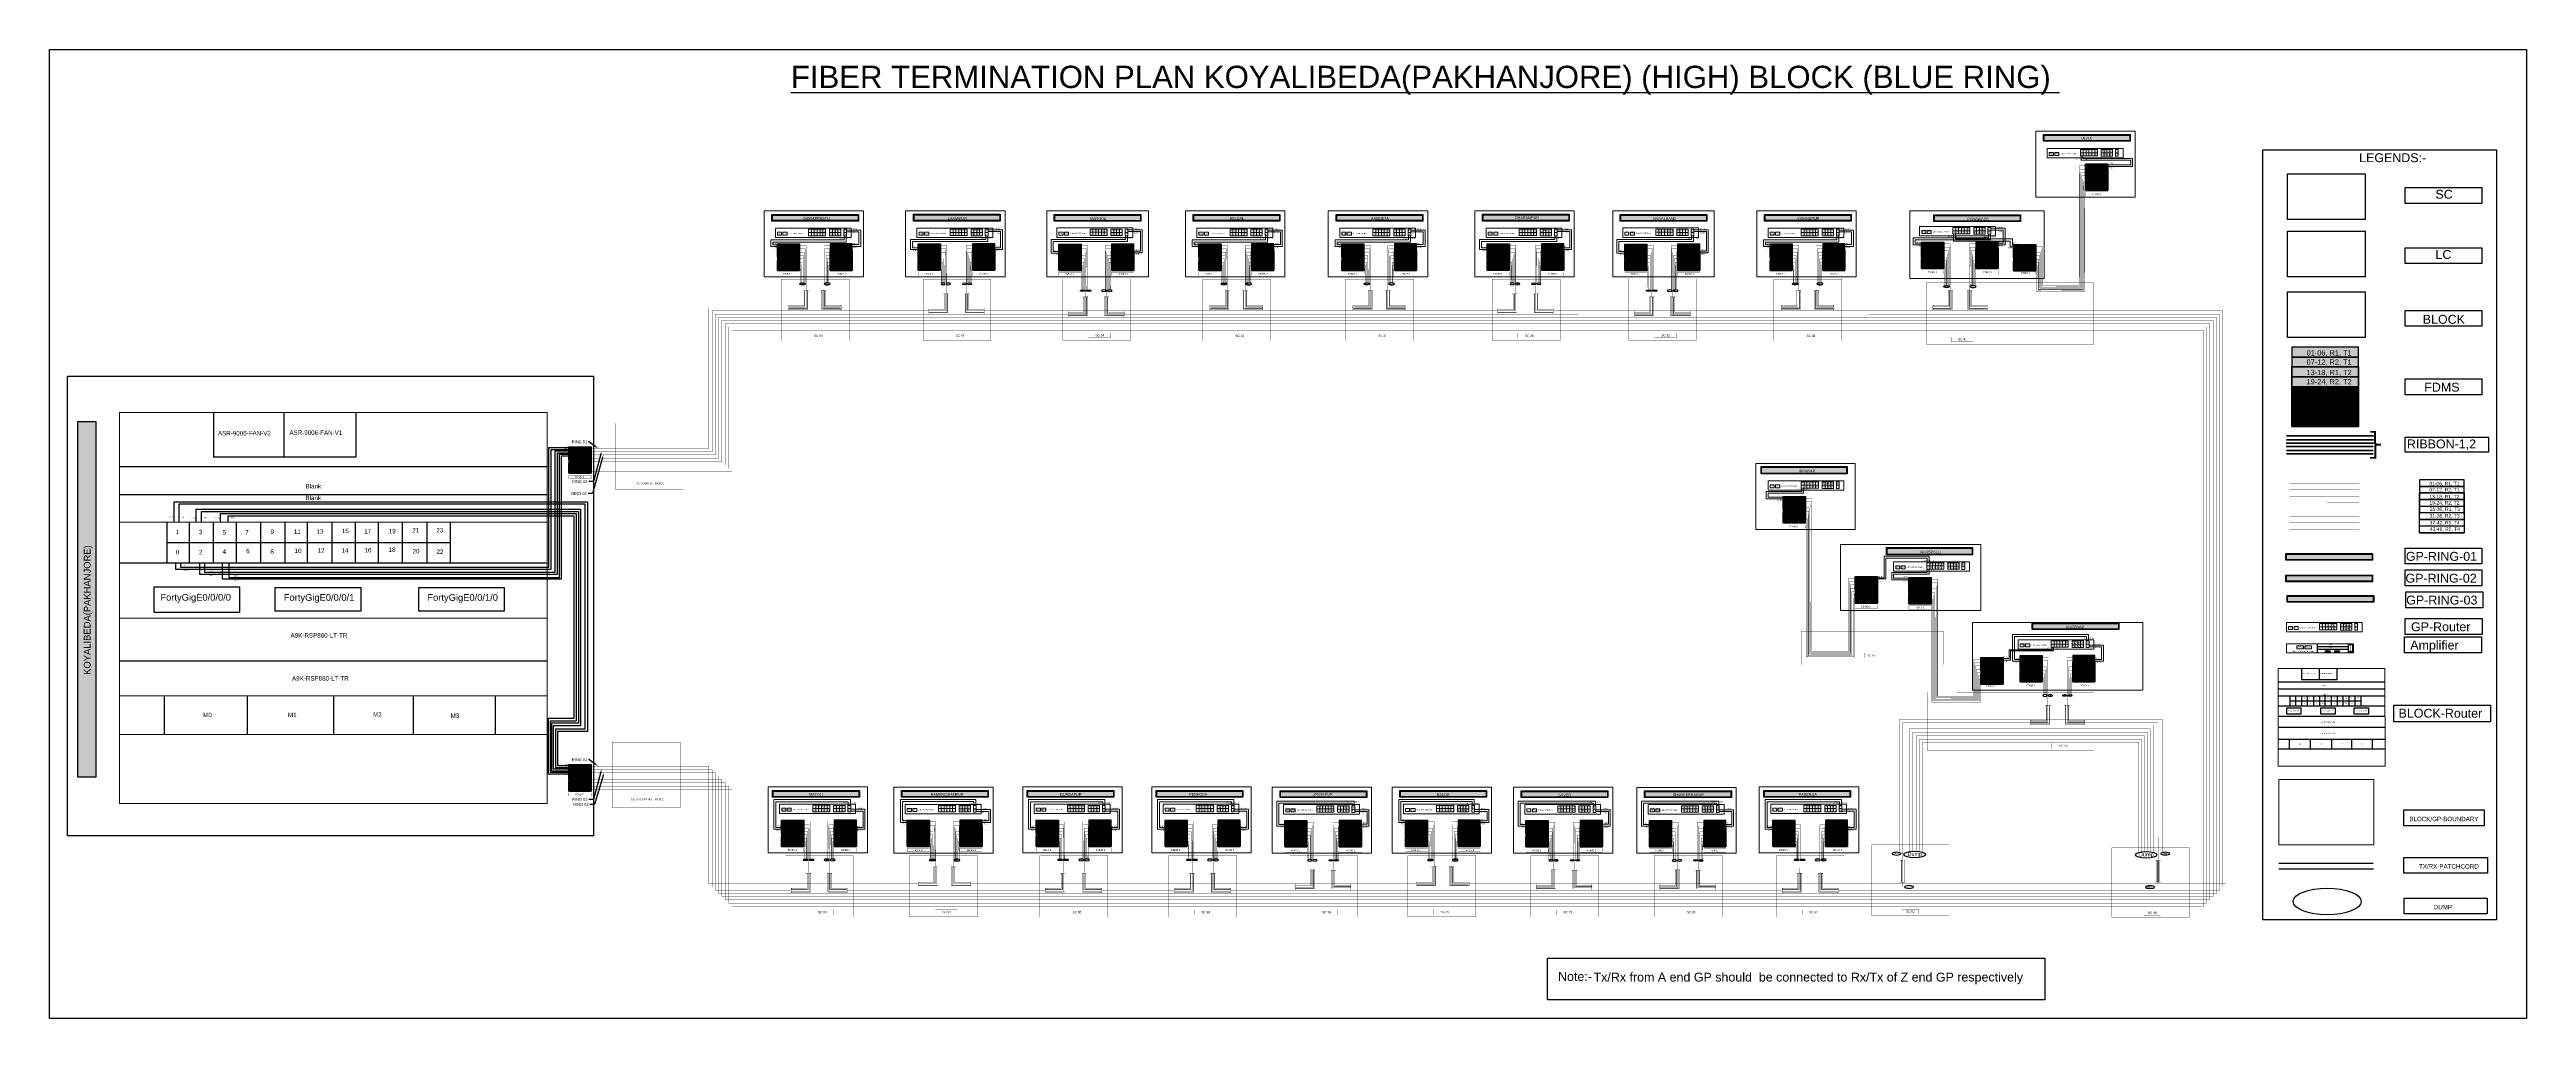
# Model space of a CAD drawing. Header units: millimetres. Extents: x 1896 to 132691, y 4974 to 56190.
import ezdxf
from ezdxf import colors
from ezdxf.entities.mleader import LeaderData, LeaderLine
from ezdxf.math import Vec2, Vec3

# ---------------------------------------------------------------- set-up
doc = ezdxf.new("R2010")
doc.units = ezdxf.units.MM
doc.layers.add('TAMPLATE', color=7, linetype='Continuous')
doc.styles.get("Standard").update_dxf_attribs({"font": 'arial.ttf'})
pattern_1 = [(45, (-114319.4617, 40415.9921), (-0.883883476, 0.883883476), [])]
pattern_2 = [(45, (-114319.4617, 23619.762), (-0.883883476, 0.883883476), [])]
pattern_3 = [(45, (-37691.6803, 29384.4761), (-0.883883476, 0.883883476), [])]
pattern_4 = [(45, (-37679.8499, 29384.4761), (-0.883883476, 0.883883476), [])]
pattern_5 = [(45, (-35617.2386, 29271.216), (-0.883883476, 0.883883476), [])]
pattern_6 = [(45, (-34130.9622, 33508.2154), (-0.883883476, 0.883883476), [])]
pattern_7 = [(45, (-46392.7685, 33552.0045), (-0.883883476, 0.883883476), [])]
pattern_8 = [(45, (-50192.3712, 37789.004), (-0.883883476, 0.883883476), [])]
pattern_9 = [(45, (-50751.537, 20687.9294), (-0.883883476, 0.883883476), [])]
pattern_10 = [(45, (-50751.5371, 20866.4295), (-0.883883476, 0.883883476), [])]
pattern_11 = [(45, (-57263.254, 20668.0314), (-0.883883476, 0.883883476), [])]
pattern_12 = [(45, (-57165.7695, 20668.0314), (-0.883883476, 0.883883476), [])]
pattern_13 = [(45, (-63782.0223, 20668.8864), (-0.883883476, 0.883883476), [])]
pattern_14 = [(45, (-63684.5378, 20668.8864), (-0.883883476, 0.883883476), [])]
pattern_15 = [(45, (-70145.9773, 20684.3258), (-0.883883476, 0.883883476), [])]
pattern_16 = [(45, (-70145.9775, 20862.8259), (-0.883883476, 0.883883476), [])]
pattern_17 = [(45, (-76517.292, 20668.9536), (-0.883883476, 0.883883476), [])]
pattern_18 = [(45, (-76419.8076, 20668.9536), (-0.883883476, 0.883883476), [])]
pattern_19 = [(45, (-82838.3151, 20687.9586), (-0.883883476, 0.883883476), [])]
pattern_20 = [(45, (-82838.3153, 20866.4587), (-0.883883476, 0.883883476), [])]
pattern_21 = [(45, (-89644.3728, 20687.8067), (-0.883883476, 0.883883476), [])]
pattern_22 = [(45, (-89644.373, 20866.3069), (-0.883883476, 0.883883476), [])]
pattern_23 = [(45, (-96455.5387, 20683.574), (-0.883883476, 0.883883476), [])]
pattern_24 = [(45, (-96455.5389, 20862.0741), (-0.883883476, 0.883883476), [])]
pattern_25 = [(45, (-103088.5116, 20687.8859), (-0.883883476, 0.883883476), [])]
pattern_26 = [(45, (-103088.5118, 20866.386), (-0.883883476, 0.883883476), [])]
pattern_27 = [(45, (-50889.1855, 51137.1922), (-0.883883476, 0.883883476), [])]
pattern_28 = [(45, (-50889.1857, 51315.6923), (-0.883883476, 0.883883476), [])]
pattern_29 = [(45, (-103307.9593, 51137.2003), (-0.883883476, 0.883883476), [])]
pattern_30 = [(45, (-103307.9594, 51315.7004), (-0.883883476, 0.883883476), [])]
pattern_31 = [(45, (-81054.7518, 51137.3279), (-0.883883476, 0.883883476), [])]
pattern_32 = [(45, (-81054.752, 51315.828), (-0.883883476, 0.883883476), [])]
pattern_33 = [(45, (-73509.5691, 51137.2962), (-0.883883476, 0.883883476), [])]
pattern_34 = [(45, (-73509.5693, 51315.7963), (-0.883883476, 0.883883476), [])]
pattern_35 = [(45, (-65823.9299, 51140.7293), (-0.883883476, 0.883883476), [])]
pattern_36 = [(45, (-65726.4455, 51140.7293), (-0.883883476, 0.883883476), [])]
pattern_37 = [(45, (-58564.5981, 51125.312), (-0.883883476, 0.883883476), [])]
pattern_38 = [(45, (-58552.7854, 51125.312), (-0.883883476, 0.883883476), [])]
pattern_39 = [(45, (-37013.5471, 55351.9875), (-0.883883476, 0.883883476), [])]
pattern_40 = [(45, (-42887.5915, 51227.6356), (-0.883883476, 0.883883476), [])]
pattern_41 = [(45, (-42790.107, 51227.6356), (-0.883883476, 0.883883476), [])]
pattern_42 = [(45, (-38030.7215, 51109.7337), (-0.883883476, 0.883883476), [])]
pattern_43 = [(45, (-88448.6905, 51124.7622), (-0.883883476, 0.883883476), [])]
pattern_44 = [(45, (-88436.8777, 51124.7622), (-0.883883476, 0.883883476), [])]
pattern_45 = [(45, (-95874.4059, 51140.701), (-0.883883476, 0.883883476), [])]
pattern_46 = [(45, (-95776.9215, 51140.701), (-0.883883476, 0.883883476), [])]
pattern_47 = [(45, (-318962.8668, 56122.698), (-2.65165043, 2.65165043), [])]

msp = doc.modelspace()

# ---------------------------------------------------------------- hatches: boundary and pattern name
h = msp.add_hatch(color=256)
h.dxf.hatch_style = 1
h.set_gradient(color1=(255, 127, 0), color2=(255, 127, 0), tint=1)
h.paths.add_polyline_path([(107196, 51336), (111773, 51336), (111773, 51689), (107196, 51689)])
h.paths.add_polyline_path([(107226, 51358), (111749, 51358), (111749, 51657), (107226, 51657)], flags=16)
h = msp.add_hatch(color=150)
h.dxf.hatch_style = 1
h.paths.add_polyline_path([(107226, 51657), (107226, 51358), (111749, 51358), (111749, 51657)])
at = {"true_color": 0x000000}
h = msp.add_hatch(color=18, dxfattribs=at)
h.dxf.hatch_style = 1
h.set_gradient(color1=(0, 127, 255), color2=(0, 191, 255), tint=1)
h.paths.add_polyline_path([(109408, 50128), (110582, 50128), (110582, 49955), (109408, 49955)])
h.paths.add_polyline_path([(109408, 49955), (110582, 49955), (110582, 49782), (109408, 49782)])
h = msp.add_hatch(color=18, dxfattribs=at)
h.dxf.hatch_style = 1
h.set_gradient(color1=(255, 63, 0), color2=(255, 63, 0), tint=1)
h.paths.add_polyline_path([(109408, 49782), (110582, 49782), (110582, 49603), (109408, 49603)])
h.paths.add_polyline_path([(109408, 49603), (110582, 49603), (110582, 49430), (109408, 49430)])
h = msp.add_hatch()
h.set_pattern_fill('ANSI31', color=82, scale=10)
h.set_pattern_definition([(45, (-37013.5472, 55530.4876), (-0.883883476, 0.883883476), [])])
h.paths.add_polyline_path([(109408, 49436), (110582, 49436), (110582, 49257), (109408, 49257)])
h = msp.add_hatch()
h.set_pattern_fill('ANSI31', color=82, scale=10)
h.set_pattern_definition(pattern_39)
h.paths.add_polyline_path([(109408, 49257), (109408, 49079), (110582, 49079), (110582, 49257)])
h = msp.add_hatch()
h.set_pattern_fill('ANSI31', color=22, scale=10)
h.set_pattern_definition(pattern_39)
h.paths.add_polyline_path([(109408, 49079), (110582, 49079), (110582, 48907), (109408, 48907)])
h = msp.add_hatch()
h.set_pattern_fill('ANSI31', color=22, scale=10)
h.set_pattern_definition([(45, (-2730.35, 8152.01), (-22.45064, 22.45064), [])])
h.paths.add_polyline_path([(110582, 48903), (110582, 48907), (109408, 48907), (109408, 48730), (110582, 48730)])
h = msp.add_hatch(color=256)
h.dxf.hatch_style = 1
h.set_gradient(color1=(255, 127, 0), color2=(255, 127, 0), tint=1)
h.paths.add_polyline_path([(44615, 47121), (44615, 47475), (40038, 47475), (40038, 47121)])
h.paths.add_polyline_path([(40068, 47143), (40068, 47442), (44591, 47442), (44591, 47143)], flags=16)
h = msp.add_hatch(color=150)
h.dxf.hatch_style = 1
h.paths.add_polyline_path([(40068, 47442), (40068, 47143), (44591, 47143), (44591, 47442)])
h = msp.add_hatch(color=256)
h.dxf.hatch_style = 1
h.set_gradient(color1=(255, 127, 0), color2=(255, 127, 0), tint=1)
h.paths.add_polyline_path([(47516, 47124), (52093, 47124), (52093, 47478), (47516, 47478)])
h.paths.add_polyline_path([(47547, 47147), (52069, 47147), (52069, 47446), (47547, 47446)], flags=16)
h = msp.add_hatch(color=256)
h.dxf.hatch_style = 1
h.set_gradient(color1=(34, 52, 110), color2=(34, 52, 110), tint=1)
h.paths.add_polyline_path([(47547, 47446), (47547, 47147), (52069, 47147), (52069, 47446)])
h = msp.add_hatch(color=256)
h.dxf.hatch_style = 1
h.set_gradient(color1=(255, 127, 0), color2=(255, 127, 0), tint=1)
h.paths.add_polyline_path([(59525, 47109), (59525, 47463), (54947, 47463), (54947, 47109)])
h.paths.add_polyline_path([(54978, 47131), (54978, 47430), (59501, 47430), (59501, 47131)], flags=16)
at = {"true_color": 0xf8991e}
h = msp.add_hatch(color=30, dxfattribs=at)
h.dxf.hatch_style = 1
h.paths.add_polyline_path([(54978, 47430), (54978, 47131), (59501, 47131), (59501, 47430)])
h = msp.add_hatch(color=256)
h.dxf.hatch_style = 1
h.set_gradient(color1=(255, 127, 0), color2=(255, 127, 0), tint=1)
h.paths.add_polyline_path([(66869, 47121), (66869, 47475), (62291, 47475), (62291, 47121)])
h.paths.add_polyline_path([(62322, 47143), (62322, 47442), (66844, 47442), (66844, 47143)], flags=16)
h = msp.add_hatch(color=150)
h.dxf.hatch_style = 1
h.paths.add_polyline_path([(62322, 47442), (62322, 47143), (66844, 47143), (66844, 47442)])
h = msp.add_hatch(color=256)
h.dxf.hatch_style = 1
h.set_gradient(color1=(255, 127, 0), color2=(255, 127, 0), tint=1)
h.paths.add_polyline_path([(74414, 47121), (74414, 47475), (69836, 47475), (69836, 47121)])
h.paths.add_polyline_path([(69867, 47143), (69867, 47442), (74389, 47442), (74389, 47143)], flags=16)
h = msp.add_hatch(color=150)
h.dxf.hatch_style = 1
h.paths.add_polyline_path([(69867, 47442), (69867, 47143), (74389, 47143), (74389, 47442)])
h = msp.add_hatch(color=256)
h.dxf.hatch_style = 1
h.set_gradient(color1=(255, 127, 0), color2=(255, 127, 0), tint=1)
h.paths.add_polyline_path([(77566, 47124), (82144, 47124), (82144, 47478), (77566, 47478)])
h.paths.add_polyline_path([(77597, 47147), (82120, 47147), (82120, 47446), (77597, 47446)], flags=16)
h = msp.add_hatch(color=256)
h.dxf.hatch_style = 1
h.set_gradient(color1=(34, 52, 110), color2=(34, 52, 110), tint=1)
h.paths.add_polyline_path([(77597, 47446), (77597, 47147), (82120, 47147), (82120, 47446)])
h = msp.add_hatch(color=256)
h.dxf.hatch_style = 1
h.set_gradient(color1=(255, 127, 0), color2=(255, 127, 0), tint=1)
h.paths.add_polyline_path([(89409, 47109), (89409, 47463), (84832, 47463), (84832, 47109)])
h.paths.add_polyline_path([(84862, 47132), (84862, 47431), (89385, 47431), (89385, 47132)], flags=16)
h = msp.add_hatch(color=30, dxfattribs=at)
h.dxf.hatch_style = 1
h.paths.add_polyline_path([(84862, 47431), (84862, 47132), (89385, 47132), (89385, 47431)])
h = msp.add_hatch(color=256)
h.dxf.hatch_style = 1
h.set_gradient(color1=(255, 127, 0), color2=(255, 127, 0), tint=1)
h.paths.add_polyline_path([(97034, 47121), (97034, 47475), (92457, 47475), (92457, 47121)])
h.paths.add_polyline_path([(92487, 47143), (92487, 47442), (97010, 47442), (97010, 47143)], flags=16)
h = msp.add_hatch(color=150)
h.dxf.hatch_style = 1
h.paths.add_polyline_path([(92487, 47442), (92487, 47143), (97010, 47143), (97010, 47442)])
h = msp.add_hatch(color=256)
h.dxf.hatch_style = 1
h.set_gradient(color1=(255, 127, 0), color2=(255, 127, 0), tint=1)
h.paths.add_polyline_path([(101397, 47092), (105975, 47092), (105975, 47446), (101397, 47446)])
h.paths.add_polyline_path([(101428, 47115), (105950, 47115), (105950, 47414), (101428, 47414)], flags=16)
h = msp.add_hatch(color=150)
h.dxf.hatch_style = 1
h.paths.add_polyline_path([(101428, 47414), (101428, 47115), (105950, 47115), (105950, 47414)])
at = {"true_color": 0x000000}
h = msp.add_hatch(color=18, dxfattribs=at)
h.dxf.hatch_style = 1
h.set_gradient(color1=(0, 127, 255), color2=(0, 191, 255), tint=1)
h.paths.add_polyline_path([(41505, 45913), (40332, 45913), (40332, 45740), (41505, 45740)])
h.paths.add_polyline_path([(41505, 45740), (40332, 45740), (40332, 45567), (41505, 45567)])
h = msp.add_hatch(color=18, dxfattribs=at)
h.dxf.hatch_style = 1
h.set_gradient(color1=(0, 127, 255), color2=(0, 191, 255), tint=1)
h.paths.add_polyline_path([(43114, 45913), (44287, 45913), (44287, 45740), (43114, 45740)])
h.paths.add_polyline_path([(43114, 45740), (44287, 45740), (44287, 45567), (43114, 45567)])
h = msp.add_hatch(color=18, dxfattribs=at)
h.dxf.hatch_style = 1
h.set_gradient(color1=(0, 127, 255), color2=(0, 191, 255), tint=1)
h.paths.add_polyline_path([(48938, 45916), (47765, 45916), (47765, 45744), (48938, 45744)])
h.paths.add_polyline_path([(48938, 45744), (47765, 45744), (47765, 45571), (48938, 45571)])
h = msp.add_hatch(color=18, dxfattribs=at)
h.dxf.hatch_style = 1
h.set_gradient(color1=(0, 127, 255), color2=(0, 191, 255), tint=1)
h.paths.add_polyline_path([(50636, 45916), (51809, 45916), (51809, 45744), (50636, 45744)])
h.paths.add_polyline_path([(50636, 45744), (51809, 45744), (51809, 45571), (50636, 45571)])
h = msp.add_hatch(color=18, dxfattribs=at)
h.dxf.hatch_style = 1
h.set_gradient(color1=(0, 127, 255), color2=(0, 191, 255), tint=1)
h.paths.add_polyline_path([(56364, 45901), (55191, 45901), (55191, 45728), (56364, 45728)])
h.paths.add_polyline_path([(56364, 45728), (55191, 45728), (55191, 45555), (56364, 45555)])
h = msp.add_hatch(color=18, dxfattribs=at)
h.dxf.hatch_style = 1
h.set_gradient(color1=(0, 127, 255), color2=(0, 191, 255), tint=1)
h.paths.add_polyline_path([(57976, 45901), (59149, 45901), (59149, 45728), (57976, 45728)])
h.paths.add_polyline_path([(57976, 45728), (59149, 45728), (59149, 45555), (57976, 45555)])
h = msp.add_hatch(color=18, dxfattribs=at)
h.dxf.hatch_style = 1
h.set_gradient(color1=(0, 127, 255), color2=(0, 191, 255), tint=1)
h.paths.add_polyline_path([(63758, 45913), (62585, 45913), (62585, 45741), (63758, 45741)])
h.paths.add_polyline_path([(63758, 45741), (62585, 45741), (62585, 45568), (63758, 45568)])
h = msp.add_hatch(color=18, dxfattribs=at)
h.dxf.hatch_style = 1
h.set_gradient(color1=(0, 127, 255), color2=(0, 191, 255), tint=1)
h.paths.add_polyline_path([(65367, 45913), (66541, 45913), (66541, 45741), (65367, 45741)])
h.paths.add_polyline_path([(65367, 45741), (66541, 45741), (66541, 45568), (65367, 45568)])
h = msp.add_hatch(color=18, dxfattribs=at)
h.dxf.hatch_style = 1
h.set_gradient(color1=(0, 127, 255), color2=(0, 191, 255), tint=1)
h.paths.add_polyline_path([(71303, 45913), (70130, 45913), (70130, 45741), (71303, 45741)])
h.paths.add_polyline_path([(71303, 45741), (70130, 45741), (70130, 45568), (71303, 45568)])
h = msp.add_hatch(color=18, dxfattribs=at)
h.dxf.hatch_style = 1
h.set_gradient(color1=(0, 127, 255), color2=(0, 191, 255), tint=1)
h.paths.add_polyline_path([(72912, 45913), (74086, 45913), (74086, 45741), (72912, 45741)])
h.paths.add_polyline_path([(72912, 45741), (74086, 45741), (74086, 45568), (72912, 45568)])
h = msp.add_hatch(color=18, dxfattribs=at)
h.dxf.hatch_style = 1
h.set_gradient(color1=(0, 127, 255), color2=(0, 191, 255), tint=1)
h.paths.add_polyline_path([(78989, 45917), (77816, 45917), (77816, 45744), (78989, 45744)])
h.paths.add_polyline_path([(78989, 45744), (77816, 45744), (77816, 45571), (78989, 45571)])
h = msp.add_hatch(color=18, dxfattribs=at)
h.dxf.hatch_style = 1
h.set_gradient(color1=(0, 127, 255), color2=(0, 191, 255), tint=1)
h.paths.add_polyline_path([(80687, 45917), (81860, 45917), (81860, 45744), (80687, 45744)])
h.paths.add_polyline_path([(80687, 45744), (81860, 45744), (81860, 45571), (80687, 45571)])
h = msp.add_hatch(color=18, dxfattribs=at)
h.dxf.hatch_style = 1
h.set_gradient(color1=(0, 127, 255), color2=(0, 191, 255), tint=1)
h.paths.add_polyline_path([(86248, 45901), (85075, 45901), (85075, 45729), (86248, 45729)])
h.paths.add_polyline_path([(86248, 45729), (85075, 45729), (85075, 45556), (86248, 45556)])
h = msp.add_hatch(color=18, dxfattribs=at)
h.dxf.hatch_style = 1
h.set_gradient(color1=(0, 127, 255), color2=(0, 191, 255), tint=1)
h.paths.add_polyline_path([(87860, 45901), (89034, 45901), (89034, 45729), (87860, 45729)])
h.paths.add_polyline_path([(87860, 45729), (89034, 45729), (89034, 45556), (87860, 45556)])
h = msp.add_hatch(color=18, dxfattribs=at)
h.dxf.hatch_style = 1
h.set_gradient(color1=(0, 127, 255), color2=(0, 191, 255), tint=1)
h.paths.add_polyline_path([(93924, 45913), (92750, 45913), (92750, 45740), (93924, 45740)])
h.paths.add_polyline_path([(93924, 45740), (92750, 45740), (92750, 45567), (93924, 45567)])
h = msp.add_hatch(color=18, dxfattribs=at)
h.dxf.hatch_style = 1
h.set_gradient(color1=(0, 127, 255), color2=(0, 191, 255), tint=1)
h.paths.add_polyline_path([(95533, 45913), (96706, 45913), (96706, 45740), (95533, 45740)])
h.paths.add_polyline_path([(95533, 45740), (96706, 45740), (96706, 45567), (95533, 45567)])
h = msp.add_hatch(color=18, dxfattribs=at)
h.dxf.hatch_style = 1
h.set_gradient(color1=(0, 127, 255), color2=(0, 191, 255), tint=1)
h.paths.add_polyline_path([(101925, 46003), (100752, 46003), (100752, 45831), (101925, 45831)])
h.paths.add_polyline_path([(101925, 45831), (100752, 45831), (100752, 45658), (101925, 45658)])
h = msp.add_hatch(color=18, dxfattribs=at)
h.dxf.hatch_style = 1
h.set_gradient(color1=(0, 127, 255), color2=(0, 191, 255), tint=1)
h.paths.add_polyline_path([(103623, 46003), (104796, 46003), (104796, 45831), (103623, 45831)])
h.paths.add_polyline_path([(103623, 45831), (104796, 45831), (104796, 45658), (103623, 45658)])
h = msp.add_hatch(color=18, dxfattribs=at)
h.dxf.hatch_style = 1
h.set_gradient(color1=(0, 127, 255), color2=(0, 191, 255), tint=1)
h.paths.add_polyline_path([(106782, 45886), (105609, 45886), (105609, 45713), (106782, 45713)])
h.paths.add_polyline_path([(106782, 45713), (105609, 45713), (105609, 45540), (106782, 45540)])
h = msp.add_hatch(color=18, dxfattribs=at)
h.dxf.hatch_style = 1
h.set_gradient(color1=(255, 63, 0), color2=(255, 63, 0), tint=1)
h.paths.add_polyline_path([(41505, 45567), (40332, 45567), (40332, 45389), (41505, 45389)])
h.paths.add_polyline_path([(41505, 45389), (40332, 45389), (40332, 45216), (41505, 45216)])
h = msp.add_hatch()
h.set_pattern_fill('ANSI31', color=82, scale=10)
h.set_pattern_definition(pattern_30)
h.paths.add_polyline_path([(41505, 45221), (40332, 45221), (40332, 45043), (41505, 45043)])
h = msp.add_hatch()
h.set_pattern_fill('ANSI31', color=82, scale=10)
h.set_pattern_definition(pattern_29)
h.paths.add_polyline_path([(40332, 45043), (40332, 44864), (41505, 44864), (41505, 45043)])
h = msp.add_hatch()
h.set_pattern_fill('ANSI31', color=22, scale=10)
h.set_pattern_definition(pattern_29)
h.paths.add_polyline_path([(41505, 44864), (40332, 44864), (40332, 44692), (41505, 44692)])
h = msp.add_hatch()
h.set_pattern_fill('ANSI31', color=22, scale=10)
h.set_pattern_definition(pattern_29)
h.paths.add_polyline_path([(40332, 44692), (40332, 44515), (41505, 44515), (41505, 44692)])
h = msp.add_hatch(color=18, dxfattribs=at)
h.dxf.hatch_style = 1
h.set_gradient(color1=(255, 63, 0), color2=(255, 63, 0), tint=1)
h.paths.add_polyline_path([(43114, 45567), (44287, 45567), (44287, 45389), (43114, 45389)])
h.paths.add_polyline_path([(43114, 45389), (44287, 45389), (44287, 45216), (43114, 45216)])
h = msp.add_hatch()
h.set_pattern_fill('ANSI31', color=82, scale=10)
h.set_pattern_definition(pattern_30)
h.paths.add_polyline_path([(43114, 45221), (44287, 45221), (44287, 45043), (43114, 45043)])
h = msp.add_hatch()
h.set_pattern_fill('ANSI31', color=82, scale=10)
h.set_pattern_definition(pattern_29)
h.paths.add_polyline_path([(43114, 45043), (43114, 44864), (44287, 44864), (44287, 45043)])
h = msp.add_hatch()
h.set_pattern_fill('ANSI31', color=22, scale=10)
h.set_pattern_definition(pattern_29)
h.paths.add_polyline_path([(43114, 44864), (44287, 44864), (44287, 44692), (43114, 44692)])
h = msp.add_hatch()
h.set_pattern_fill('ANSI31', color=22, scale=10)
h.set_pattern_definition(pattern_29)
h.paths.add_polyline_path([(43114, 44692), (43114, 44515), (44287, 44515), (44287, 44692)])
h = msp.add_hatch(color=18, dxfattribs=at)
h.dxf.hatch_style = 1
h.set_gradient(color1=(255, 63, 0), color2=(255, 63, 0), tint=1)
h.paths.add_polyline_path([(48938, 45571), (47765, 45571), (47765, 45392), (48938, 45392)])
h.paths.add_polyline_path([(48938, 45392), (47765, 45392), (47765, 45219), (48938, 45219)])
h = msp.add_hatch()
h.set_pattern_fill('ANSI31', color=82, scale=10)
h.set_pattern_definition([(45, (-95874.4061, 51319.2011), (-0.883883476, 0.883883476), [])])
h.paths.add_polyline_path([(48938, 45225), (47765, 45225), (47765, 45046), (48938, 45046)])
h = msp.add_hatch()
h.set_pattern_fill('ANSI31', color=82, scale=10)
h.set_pattern_definition(pattern_45)
h.paths.add_polyline_path([(47765, 45046), (47765, 44868), (48938, 44868), (48938, 45046)])
h = msp.add_hatch()
h.set_pattern_fill('ANSI31', color=22, scale=10)
h.set_pattern_definition(pattern_45)
h.paths.add_polyline_path([(48938, 44868), (47765, 44868), (47765, 44696), (48938, 44696)])
h = msp.add_hatch()
h.set_pattern_fill('ANSI31', color=22, scale=10)
h.set_pattern_definition(pattern_45)
h.paths.add_polyline_path([(47765, 44696), (47765, 44519), (48938, 44519), (48938, 44696)])
h = msp.add_hatch(color=18, dxfattribs=at)
h.dxf.hatch_style = 1
h.set_gradient(color1=(255, 63, 0), color2=(255, 63, 0), tint=1)
h.paths.add_polyline_path([(50636, 45571), (51809, 45571), (51809, 45392), (50636, 45392)])
h.paths.add_polyline_path([(50636, 45392), (51809, 45392), (51809, 45219), (50636, 45219)])
h = msp.add_hatch()
h.set_pattern_fill('ANSI31', color=82, scale=10)
h.set_pattern_definition([(45, (-95776.9216, 51319.2011), (-0.883883476, 0.883883476), [])])
h.paths.add_polyline_path([(50636, 45225), (51809, 45225), (51809, 45046), (50636, 45046)])
h = msp.add_hatch()
h.set_pattern_fill('ANSI31', color=82, scale=10)
h.set_pattern_definition(pattern_46)
h.paths.add_polyline_path([(50636, 45046), (50636, 44868), (51809, 44868), (51809, 45046)])
h = msp.add_hatch()
h.set_pattern_fill('ANSI31', color=22, scale=10)
h.set_pattern_definition(pattern_46)
h.paths.add_polyline_path([(50636, 44868), (51809, 44868), (51809, 44696), (50636, 44696)])
h = msp.add_hatch()
h.set_pattern_fill('ANSI31', color=22, scale=10)
h.set_pattern_definition(pattern_46)
h.paths.add_polyline_path([(50636, 44696), (50636, 44519), (51809, 44519), (51809, 44696)])
h = msp.add_hatch(color=18, dxfattribs=at)
h.dxf.hatch_style = 1
h.set_gradient(color1=(255, 63, 0), color2=(255, 63, 0), tint=1)
h.paths.add_polyline_path([(56364, 45555), (55191, 45555), (55191, 45376), (56364, 45376)])
h.paths.add_polyline_path([(56364, 45376), (55191, 45376), (55191, 45203), (56364, 45203)])
h = msp.add_hatch()
h.set_pattern_fill('ANSI31', color=82, scale=10)
h.set_pattern_definition([(45, (-88448.6907, 51303.2623), (-0.883883476, 0.883883476), [])])
h.paths.add_polyline_path([(56364, 45209), (55191, 45209), (55191, 45030), (56364, 45030)])
h = msp.add_hatch()
h.set_pattern_fill('ANSI31', color=82, scale=10)
h.set_pattern_definition(pattern_43)
h.paths.add_polyline_path([(55191, 45030), (55191, 44852), (56364, 44852), (56364, 45030)])
h = msp.add_hatch()
h.set_pattern_fill('ANSI31', color=22, scale=10)
h.set_pattern_definition(pattern_43)
h.paths.add_polyline_path([(56364, 44852), (55191, 44852), (55191, 44680), (56364, 44680)])
h = msp.add_hatch()
h.set_pattern_fill('ANSI31', color=22, scale=10)
h.set_pattern_definition(pattern_43)
h.paths.add_polyline_path([(55191, 44680), (55191, 44503), (56364, 44503), (56364, 44680)])
h = msp.add_hatch(color=18, dxfattribs=at)
h.dxf.hatch_style = 1
h.set_gradient(color1=(255, 63, 0), color2=(255, 63, 0), tint=1)
h.paths.add_polyline_path([(57976, 45555), (59149, 45555), (59149, 45376), (57976, 45376)])
h.paths.add_polyline_path([(57976, 45376), (59149, 45376), (59149, 45203), (57976, 45203)])
h = msp.add_hatch()
h.set_pattern_fill('ANSI31', color=82, scale=10)
h.set_pattern_definition([(45, (-88436.8779, 51303.2623), (-0.883883476, 0.883883476), [])])
h.paths.add_polyline_path([(57976, 45209), (59149, 45209), (59149, 45030), (57976, 45030)])
h = msp.add_hatch()
h.set_pattern_fill('ANSI31', color=82, scale=10)
h.set_pattern_definition(pattern_44)
h.paths.add_polyline_path([(57976, 45030), (57976, 44852), (59149, 44852), (59149, 45030)])
h = msp.add_hatch()
h.set_pattern_fill('ANSI31', color=22, scale=10)
h.set_pattern_definition(pattern_44)
h.paths.add_polyline_path([(57976, 44852), (59149, 44852), (59149, 44680), (57976, 44680)])
h = msp.add_hatch()
h.set_pattern_fill('ANSI31', color=22, scale=10)
h.set_pattern_definition(pattern_44)
h.paths.add_polyline_path([(57976, 44680), (57976, 44503), (59149, 44503), (59149, 44680)])
h = msp.add_hatch(color=18, dxfattribs=at)
h.dxf.hatch_style = 1
h.set_gradient(color1=(255, 63, 0), color2=(255, 63, 0), tint=1)
h.paths.add_polyline_path([(63758, 45568), (62585, 45568), (62585, 45389), (63758, 45389)])
h.paths.add_polyline_path([(63758, 45389), (62585, 45389), (62585, 45216), (63758, 45216)])
h = msp.add_hatch()
h.set_pattern_fill('ANSI31', color=82, scale=10)
h.set_pattern_definition(pattern_32)
h.paths.add_polyline_path([(63758, 45221), (62585, 45221), (62585, 45043), (63758, 45043)])
h = msp.add_hatch()
h.set_pattern_fill('ANSI31', color=82, scale=10)
h.set_pattern_definition(pattern_31)
h.paths.add_polyline_path([(62585, 45043), (62585, 44864), (63758, 44864), (63758, 45043)])
h = msp.add_hatch()
h.set_pattern_fill('ANSI31', color=22, scale=10)
h.set_pattern_definition(pattern_31)
h.paths.add_polyline_path([(63758, 44864), (62585, 44864), (62585, 44692), (63758, 44692)])
h = msp.add_hatch()
h.set_pattern_fill('ANSI31', color=22, scale=10)
h.set_pattern_definition(pattern_31)
h.paths.add_polyline_path([(62585, 44692), (62585, 44515), (63758, 44515), (63758, 44692)])
h = msp.add_hatch(color=18, dxfattribs=at)
h.dxf.hatch_style = 1
h.set_gradient(color1=(255, 63, 0), color2=(255, 63, 0), tint=1)
h.paths.add_polyline_path([(65367, 45568), (66541, 45568), (66541, 45389), (65367, 45389)])
h.paths.add_polyline_path([(65367, 45389), (66541, 45389), (66541, 45216), (65367, 45216)])
h = msp.add_hatch()
h.set_pattern_fill('ANSI31', color=82, scale=10)
h.set_pattern_definition(pattern_32)
h.paths.add_polyline_path([(65367, 45221), (66541, 45221), (66541, 45043), (65367, 45043)])
h = msp.add_hatch()
h.set_pattern_fill('ANSI31', color=82, scale=10)
h.set_pattern_definition(pattern_31)
h.paths.add_polyline_path([(65367, 45043), (65367, 44864), (66541, 44864), (66541, 45043)])
h = msp.add_hatch()
h.set_pattern_fill('ANSI31', color=22, scale=10)
h.set_pattern_definition(pattern_31)
h.paths.add_polyline_path([(65367, 44864), (66541, 44864), (66541, 44692), (65367, 44692)])
h = msp.add_hatch()
h.set_pattern_fill('ANSI31', color=22, scale=10)
h.set_pattern_definition(pattern_31)
h.paths.add_polyline_path([(65367, 44692), (65367, 44515), (66541, 44515), (66541, 44692)])
h = msp.add_hatch(color=18, dxfattribs=at)
h.dxf.hatch_style = 1
h.set_gradient(color1=(255, 63, 0), color2=(255, 63, 0), tint=1)
h.paths.add_polyline_path([(71303, 45568), (70130, 45568), (70130, 45389), (71303, 45389)])
h.paths.add_polyline_path([(71303, 45389), (70130, 45389), (70130, 45216), (71303, 45216)])
h = msp.add_hatch()
h.set_pattern_fill('ANSI31', color=82, scale=10)
h.set_pattern_definition(pattern_34)
h.paths.add_polyline_path([(71303, 45221), (70130, 45221), (70130, 45043), (71303, 45043)])
h = msp.add_hatch()
h.set_pattern_fill('ANSI31', color=82, scale=10)
h.set_pattern_definition(pattern_33)
h.paths.add_polyline_path([(70130, 45043), (70130, 44864), (71303, 44864), (71303, 45043)])
h = msp.add_hatch()
h.set_pattern_fill('ANSI31', color=22, scale=10)
h.set_pattern_definition(pattern_33)
h.paths.add_polyline_path([(71303, 44864), (70130, 44864), (70130, 44692), (71303, 44692)])
h = msp.add_hatch()
h.set_pattern_fill('ANSI31', color=22, scale=10)
h.set_pattern_definition(pattern_33)
h.paths.add_polyline_path([(70130, 44692), (70130, 44515), (71303, 44515), (71303, 44692)])
h = msp.add_hatch(color=18, dxfattribs=at)
h.dxf.hatch_style = 1
h.set_gradient(color1=(255, 63, 0), color2=(255, 63, 0), tint=1)
h.paths.add_polyline_path([(72912, 45568), (74086, 45568), (74086, 45389), (72912, 45389)])
h.paths.add_polyline_path([(72912, 45389), (74086, 45389), (74086, 45216), (72912, 45216)])
h = msp.add_hatch()
h.set_pattern_fill('ANSI31', color=82, scale=10)
h.set_pattern_definition(pattern_34)
h.paths.add_polyline_path([(72912, 45221), (74086, 45221), (74086, 45043), (72912, 45043)])
h = msp.add_hatch()
h.set_pattern_fill('ANSI31', color=82, scale=10)
h.set_pattern_definition(pattern_33)
h.paths.add_polyline_path([(72912, 45043), (72912, 44864), (74086, 44864), (74086, 45043)])
h = msp.add_hatch()
h.set_pattern_fill('ANSI31', color=22, scale=10)
h.set_pattern_definition(pattern_33)
h.paths.add_polyline_path([(72912, 44864), (74086, 44864), (74086, 44692), (72912, 44692)])
h = msp.add_hatch()
h.set_pattern_fill('ANSI31', color=22, scale=10)
h.set_pattern_definition(pattern_33)
h.paths.add_polyline_path([(72912, 44692), (72912, 44515), (74086, 44515), (74086, 44692)])
h = msp.add_hatch(color=18, dxfattribs=at)
h.dxf.hatch_style = 1
h.set_gradient(color1=(255, 63, 0), color2=(255, 63, 0), tint=1)
h.paths.add_polyline_path([(78989, 45571), (77816, 45571), (77816, 45392), (78989, 45392)])
h.paths.add_polyline_path([(78989, 45392), (77816, 45392), (77816, 45219), (78989, 45219)])
h = msp.add_hatch()
h.set_pattern_fill('ANSI31', color=82, scale=10)
h.set_pattern_definition([(45, (-65823.9301, 51319.2294), (-0.883883476, 0.883883476), [])])
h.paths.add_polyline_path([(78989, 45225), (77816, 45225), (77816, 45046), (78989, 45046)])
h = msp.add_hatch()
h.set_pattern_fill('ANSI31', color=82, scale=10)
h.set_pattern_definition(pattern_35)
h.paths.add_polyline_path([(77816, 45046), (77816, 44868), (78989, 44868), (78989, 45046)])
h = msp.add_hatch()
h.set_pattern_fill('ANSI31', color=22, scale=10)
h.set_pattern_definition(pattern_35)
h.paths.add_polyline_path([(78989, 44868), (77816, 44868), (77816, 44696), (78989, 44696)])
h = msp.add_hatch()
h.set_pattern_fill('ANSI31', color=22, scale=10)
h.set_pattern_definition(pattern_35)
h.paths.add_polyline_path([(77816, 44696), (77816, 44519), (78989, 44519), (78989, 44696)])
h = msp.add_hatch(color=18, dxfattribs=at)
h.dxf.hatch_style = 1
h.set_gradient(color1=(255, 63, 0), color2=(255, 63, 0), tint=1)
h.paths.add_polyline_path([(80687, 45571), (81860, 45571), (81860, 45392), (80687, 45392)])
h.paths.add_polyline_path([(80687, 45392), (81860, 45392), (81860, 45219), (80687, 45219)])
h = msp.add_hatch()
h.set_pattern_fill('ANSI31', color=82, scale=10)
h.set_pattern_definition([(45, (-65726.4457, 51319.2294), (-0.883883476, 0.883883476), [])])
h.paths.add_polyline_path([(80687, 45225), (81860, 45225), (81860, 45046), (80687, 45046)])
h = msp.add_hatch()
h.set_pattern_fill('ANSI31', color=82, scale=10)
h.set_pattern_definition(pattern_36)
h.paths.add_polyline_path([(80687, 45046), (80687, 44868), (81860, 44868), (81860, 45046)])
h = msp.add_hatch()
h.set_pattern_fill('ANSI31', color=22, scale=10)
h.set_pattern_definition(pattern_36)
h.paths.add_polyline_path([(80687, 44868), (81860, 44868), (81860, 44696), (80687, 44696)])
h = msp.add_hatch()
h.set_pattern_fill('ANSI31', color=22, scale=10)
h.set_pattern_definition(pattern_36)
h.paths.add_polyline_path([(80687, 44696), (80687, 44519), (81860, 44519), (81860, 44696)])
h = msp.add_hatch(color=18, dxfattribs=at)
h.dxf.hatch_style = 1
h.set_gradient(color1=(255, 63, 0), color2=(255, 63, 0), tint=1)
h.paths.add_polyline_path([(86248, 45556), (85075, 45556), (85075, 45377), (86248, 45377)])
h.paths.add_polyline_path([(86248, 45377), (85075, 45377), (85075, 45204), (86248, 45204)])
h = msp.add_hatch()
h.set_pattern_fill('ANSI31', color=82, scale=10)
h.set_pattern_definition([(45, (-58564.5983, 51303.812), (-0.883883476, 0.883883476), [])])
h.paths.add_polyline_path([(86248, 45209), (85075, 45209), (85075, 45031), (86248, 45031)])
h = msp.add_hatch()
h.set_pattern_fill('ANSI31', color=82, scale=10)
h.set_pattern_definition(pattern_37)
h.paths.add_polyline_path([(85075, 45031), (85075, 44852), (86248, 44852), (86248, 45031)])
h = msp.add_hatch()
h.set_pattern_fill('ANSI31', color=22, scale=10)
h.set_pattern_definition(pattern_37)
h.paths.add_polyline_path([(86248, 44852), (85075, 44852), (85075, 44680), (86248, 44680)])
h = msp.add_hatch()
h.set_pattern_fill('ANSI31', color=22, scale=10)
h.set_pattern_definition(pattern_37)
h.paths.add_polyline_path([(85075, 44680), (85075, 44503), (86248, 44503), (86248, 44680)])
h = msp.add_hatch(color=18, dxfattribs=at)
h.dxf.hatch_style = 1
h.set_gradient(color1=(255, 63, 0), color2=(255, 63, 0), tint=1)
h.paths.add_polyline_path([(87860, 45556), (89034, 45556), (89034, 45377), (87860, 45377)])
h.paths.add_polyline_path([(87860, 45377), (89034, 45377), (89034, 45204), (87860, 45204)])
h = msp.add_hatch()
h.set_pattern_fill('ANSI31', color=82, scale=10)
h.set_pattern_definition([(45, (-58552.7855, 51303.812), (-0.883883476, 0.883883476), [])])
h.paths.add_polyline_path([(87860, 45209), (89034, 45209), (89034, 45031), (87860, 45031)])
h = msp.add_hatch()
h.set_pattern_fill('ANSI31', color=82, scale=10)
h.set_pattern_definition(pattern_38)
h.paths.add_polyline_path([(87860, 45031), (87860, 44852), (89034, 44852), (89034, 45031)])
h = msp.add_hatch()
h.set_pattern_fill('ANSI31', color=22, scale=10)
h.set_pattern_definition(pattern_38)
h.paths.add_polyline_path([(87860, 44852), (89034, 44852), (89034, 44680), (87860, 44680)])
h = msp.add_hatch()
h.set_pattern_fill('ANSI31', color=22, scale=10)
h.set_pattern_definition(pattern_38)
h.paths.add_polyline_path([(87860, 44680), (87860, 44503), (89034, 44503), (89034, 44680)])
h = msp.add_hatch(color=18, dxfattribs=at)
h.dxf.hatch_style = 1
h.set_gradient(color1=(255, 63, 0), color2=(255, 63, 0), tint=1)
h.paths.add_polyline_path([(93924, 45567), (92750, 45567), (92750, 45389), (93924, 45389)])
h.paths.add_polyline_path([(93924, 45389), (92750, 45389), (92750, 45216), (93924, 45216)])
h = msp.add_hatch()
h.set_pattern_fill('ANSI31', color=82, scale=10)
h.set_pattern_definition(pattern_28)
h.paths.add_polyline_path([(93924, 45221), (92750, 45221), (92750, 45043), (93924, 45043)])
h = msp.add_hatch()
h.set_pattern_fill('ANSI31', color=82, scale=10)
h.set_pattern_definition(pattern_27)
h.paths.add_polyline_path([(92750, 45043), (92750, 44864), (93924, 44864), (93924, 45043)])
h = msp.add_hatch()
h.set_pattern_fill('ANSI31', color=22, scale=10)
h.set_pattern_definition(pattern_27)
h.paths.add_polyline_path([(93924, 44864), (92750, 44864), (92750, 44692), (93924, 44692)])
h = msp.add_hatch()
h.set_pattern_fill('ANSI31', color=22, scale=10)
h.set_pattern_definition(pattern_27)
h.paths.add_polyline_path([(92750, 44692), (92750, 44515), (93924, 44515), (93924, 44692)])
h = msp.add_hatch(color=18, dxfattribs=at)
h.dxf.hatch_style = 1
h.set_gradient(color1=(255, 63, 0), color2=(255, 63, 0), tint=1)
h.paths.add_polyline_path([(95533, 45567), (96706, 45567), (96706, 45389), (95533, 45389)])
h.paths.add_polyline_path([(95533, 45389), (96706, 45389), (96706, 45216), (95533, 45216)])
h = msp.add_hatch()
h.set_pattern_fill('ANSI31', color=82, scale=10)
h.set_pattern_definition(pattern_28)
h.paths.add_polyline_path([(95533, 45221), (96706, 45221), (96706, 45043), (95533, 45043)])
h = msp.add_hatch()
h.set_pattern_fill('ANSI31', color=82, scale=10)
h.set_pattern_definition(pattern_27)
h.paths.add_polyline_path([(95533, 45043), (95533, 44864), (96706, 44864), (96706, 45043)])
h = msp.add_hatch()
h.set_pattern_fill('ANSI31', color=22, scale=10)
h.set_pattern_definition(pattern_27)
h.paths.add_polyline_path([(95533, 44864), (96706, 44864), (96706, 44692), (95533, 44692)])
h = msp.add_hatch()
h.set_pattern_fill('ANSI31', color=22, scale=10)
h.set_pattern_definition(pattern_27)
h.paths.add_polyline_path([(95533, 44692), (95533, 44515), (96706, 44515), (96706, 44692)])
h = msp.add_hatch(color=18, dxfattribs=at)
h.dxf.hatch_style = 1
h.set_gradient(color1=(255, 63, 0), color2=(255, 63, 0), tint=1)
h.paths.add_polyline_path([(101925, 45658), (100752, 45658), (100752, 45479), (101925, 45479)])
h.paths.add_polyline_path([(101925, 45479), (100752, 45479), (100752, 45306), (101925, 45306)])
h = msp.add_hatch()
h.set_pattern_fill('ANSI31', color=82, scale=10)
h.set_pattern_definition([(45, (-42887.5916, 51406.1357), (-0.883883476, 0.883883476), [])])
h.paths.add_polyline_path([(101925, 45312), (100752, 45312), (100752, 45133), (101925, 45133)])
h = msp.add_hatch()
h.set_pattern_fill('ANSI31', color=82, scale=10)
h.set_pattern_definition(pattern_40)
h.paths.add_polyline_path([(100752, 45133), (100752, 44955), (101925, 44955), (101925, 45133)])
h = msp.add_hatch()
h.set_pattern_fill('ANSI31', color=22, scale=10)
h.set_pattern_definition(pattern_40)
h.paths.add_polyline_path([(101925, 44955), (100752, 44955), (100752, 44783), (101925, 44783)])
h = msp.add_hatch()
h.set_pattern_fill('ANSI31', color=22, scale=10)
h.set_pattern_definition(pattern_40)
h.paths.add_polyline_path([(100752, 44783), (100752, 44606), (101925, 44606), (101925, 44783)])
h = msp.add_hatch(color=18, dxfattribs=at)
h.dxf.hatch_style = 1
h.set_gradient(color1=(255, 63, 0), color2=(255, 63, 0), tint=1)
h.paths.add_polyline_path([(103623, 45658), (104796, 45658), (104796, 45479), (103623, 45479)])
h.paths.add_polyline_path([(103623, 45479), (104796, 45479), (104796, 45306), (103623, 45306)])
h = msp.add_hatch()
h.set_pattern_fill('ANSI31', color=82, scale=10)
h.set_pattern_definition([(45, (-42790.1072, 51406.1357), (-0.883883476, 0.883883476), [])])
h.paths.add_polyline_path([(103623, 45312), (104796, 45312), (104796, 45133), (103623, 45133)])
h = msp.add_hatch()
h.set_pattern_fill('ANSI31', color=82, scale=10)
h.set_pattern_definition(pattern_41)
h.paths.add_polyline_path([(103623, 45133), (103623, 44955), (104796, 44955), (104796, 45133)])
h = msp.add_hatch()
h.set_pattern_fill('ANSI31', color=22, scale=10)
h.set_pattern_definition(pattern_41)
h.paths.add_polyline_path([(103623, 44955), (104796, 44955), (104796, 44783), (103623, 44783)])
h = msp.add_hatch()
h.set_pattern_fill('ANSI31', color=22, scale=10)
h.set_pattern_definition(pattern_41)
h.paths.add_polyline_path([(103623, 44783), (103623, 44606), (104796, 44606), (104796, 44783)])
h = msp.add_hatch(color=18, dxfattribs=at)
h.dxf.hatch_style = 1
h.set_gradient(color1=(255, 63, 0), color2=(255, 63, 0), tint=1)
h.paths.add_polyline_path([(106782, 45540), (105609, 45540), (105609, 45361), (106782, 45361)])
h.paths.add_polyline_path([(106782, 45361), (105609, 45361), (105609, 45188), (106782, 45188)])
h = msp.add_hatch()
h.set_pattern_fill('ANSI31', color=82, scale=10)
h.set_pattern_definition([(45, (-38030.7216, 51288.2338), (-0.883883476, 0.883883476), [])])
h.paths.add_polyline_path([(106782, 45194), (105609, 45194), (105609, 45015), (106782, 45015)])
h = msp.add_hatch()
h.set_pattern_fill('ANSI31', color=82, scale=10)
h.set_pattern_definition(pattern_42)
h.paths.add_polyline_path([(105609, 45015), (105609, 44837), (106782, 44837), (106782, 45015)])
h = msp.add_hatch()
h.set_pattern_fill('ANSI31', color=22, scale=10)
h.set_pattern_definition(pattern_42)
h.paths.add_polyline_path([(106782, 44837), (105609, 44837), (105609, 44665), (106782, 44665)])
h = msp.add_hatch()
h.set_pattern_fill('ANSI31', color=22, scale=10)
h.set_pattern_definition(pattern_42)
h.paths.add_polyline_path([(105609, 44665), (105609, 44488), (106782, 44488), (106782, 44665)])
h = msp.add_hatch(color=18, dxfattribs=at)
h.dxf.hatch_style = 1
h.set_gradient(color1=(0, 127, 255), color2=(0, 191, 255), tint=1)
h.paths.add_polyline_path([(120303, 40450), (123823, 40450), (123823, 39932), (120303, 39932)])
h.paths.add_polyline_path([(120303, 39932), (123823, 39932), (123823, 39413), (120303, 39413)])
h = msp.add_hatch(color=18, dxfattribs=at)
h.dxf.hatch_style = 1
h.set_gradient(color1=(255, 63, 0), color2=(255, 63, 0), tint=1)
h.paths.add_polyline_path([(120303, 39413), (123823, 39413), (123823, 38877), (120303, 38877)])
h.paths.add_polyline_path([(120303, 38877), (123823, 38877), (123823, 38358), (120303, 38358)])
h = msp.add_hatch()
h.set_pattern_fill('ANSI31', color=82, scale=30)
h.set_pattern_definition([(45, (-318962.8673, 56658.1983), (-2.65165043, 2.65165043), [])])
h.paths.add_polyline_path([(120303, 38375), (123823, 38375), (123823, 37839), (120303, 37839)])
h = msp.add_hatch()
h.set_pattern_fill('ANSI31', color=82, scale=30)
h.set_pattern_definition(pattern_47)
h.paths.add_polyline_path([(120303, 37839), (120303, 37304), (123823, 37304), (123823, 37839)])
h = msp.add_hatch()
h.set_pattern_fill('ANSI31', color=22, scale=30)
h.set_pattern_definition(pattern_47)
h.paths.add_polyline_path([(120303, 37304), (123823, 37304), (123823, 36788), (120303, 36788)])
h = msp.add_hatch()
h.set_pattern_fill('ANSI32', color=22)
h.set_pattern_definition([(45, (-946928.184, -361854.541), (-6.73519209, 6.73519209), []), (45, (-946923.694, -361854.541), (-6.73519209, 6.73519209), [])])
h.paths.add_polyline_path([(123823, 36257), (123823, 36776), (123823, 36788), (120303, 36788), (120303, 36776), (120303, 36257)])
h.paths.add_polyline_path([(124263, 36242), (126800, 36242), (126800, 36769), (124263, 36769)], flags=9)
h = msp.add_hatch()
h.set_pattern_fill('ANSI31', color=9, scale=10)
h.set_pattern_definition([(45, (-134239.9607, 44347.7283), (-0.883883476, 0.883883476), [])])
h.paths.add_polyline_path([(4343, 36534), (3387, 36534), (3387, 17723), (4343, 17723)])
h = msp.add_hatch(color=18, dxfattribs=at)
h.dxf.hatch_style = 1
h.set_gradient(color1=(0, 127, 255), color2=(0, 191, 255), tint=1)
h.paths.add_polyline_path([(30493, 35192), (29320, 35192), (29320, 35019), (30493, 35019)])
h.paths.add_polyline_path([(30493, 35019), (29320, 35019), (29320, 34846), (30493, 34846)])
h = msp.add_hatch(color=18, dxfattribs=at)
h.dxf.hatch_style = 1
h.set_gradient(color1=(255, 63, 0), color2=(255, 63, 0), tint=1)
h.paths.add_polyline_path([(30493, 34846), (29320, 34846), (29320, 34667), (30493, 34667)])
h.paths.add_polyline_path([(30493, 34667), (29320, 34667), (29320, 34494), (30493, 34494)])
h = msp.add_hatch()
h.set_pattern_fill('ANSI31', color=82, scale=10)
h.set_pattern_definition([(45, (-114319.4619, 40594.4922), (-0.883883476, 0.883883476), [])])
h.paths.add_polyline_path([(30493, 34500), (29320, 34500), (29320, 34321), (30493, 34321)])
h = msp.add_hatch()
h.set_pattern_fill('ANSI31', color=82, scale=10)
h.set_pattern_definition(pattern_1)
h.paths.add_polyline_path([(29320, 34321), (29320, 34143), (30493, 34143), (30493, 34321)])
h = msp.add_hatch()
h.set_pattern_fill('ANSI31', color=22, scale=10)
h.set_pattern_definition(pattern_1)
h.paths.add_polyline_path([(30493, 34143), (29320, 34143), (29320, 33971), (30493, 33971)])
h = msp.add_hatch(color=256)
h.dxf.hatch_style = 1
h.set_gradient(color1=(255, 127, 0), color2=(255, 127, 0), tint=1)
h.paths.add_polyline_path([(96833, 33773), (96833, 34126), (92256, 34126), (92256, 33773)])
h.paths.add_polyline_path([(92280, 33795), (92280, 34094), (96803, 34094), (96803, 33795)], flags=16)
h = msp.add_hatch(color=256)
h.dxf.hatch_style = 1
h.set_gradient(color1=(34, 52, 110), color2=(34, 52, 110), tint=1)
h.paths.add_polyline_path([(92280, 34094), (92280, 33795), (96803, 33795), (96803, 34094)])
h = msp.add_hatch()
h.set_pattern_fill('ANSI31', color=22, scale=10)
h.set_pattern_definition(pattern_1)
h.paths.add_polyline_path([(29320, 33971), (29320, 33794), (30493, 33794), (30493, 33971)])
h = msp.add_hatch(color=18, dxfattribs=at)
h.dxf.hatch_style = 1
h.set_gradient(color1=(0, 127, 255), color2=(0, 191, 255), tint=1)
h.paths.add_polyline_path([(94620, 32565), (93447, 32565), (93447, 32392), (94620, 32392)])
h.paths.add_polyline_path([(94620, 32392), (93447, 32392), (93447, 32219), (94620, 32219)])
h = msp.add_hatch(color=18, dxfattribs=at)
h.dxf.hatch_style = 1
h.set_gradient(color1=(255, 63, 0), color2=(255, 63, 0), tint=1)
h.paths.add_polyline_path([(94620, 32219), (93447, 32219), (93447, 32041), (94620, 32041)])
h.paths.add_polyline_path([(94620, 32041), (93447, 32041), (93447, 31868), (94620, 31868)])
h = msp.add_hatch()
h.set_pattern_fill('ANSI31', color=82, scale=10)
h.set_pattern_definition([(45, (-50192.3713, 37967.504), (-0.883883476, 0.883883476), [])])
h.paths.add_polyline_path([(94620, 31873), (93447, 31873), (93447, 31695), (94620, 31695)])
h = msp.add_hatch()
h.set_pattern_fill('ANSI31', color=82, scale=10)
h.set_pattern_definition(pattern_8)
h.paths.add_polyline_path([(93447, 31695), (93447, 31516), (94620, 31516), (94620, 31695)])
h = msp.add_hatch()
h.set_pattern_fill('ANSI31', color=22, scale=10)
h.set_pattern_definition(pattern_8)
h.paths.add_polyline_path([(94620, 31516), (93447, 31516), (93447, 31344), (94620, 31344)])
h = msp.add_hatch()
h.set_pattern_fill('ANSI31', color=22, scale=10)
h.set_pattern_definition(pattern_8)
h.paths.add_polyline_path([(93447, 31344), (93447, 31167), (94620, 31167), (94620, 31344)])
h = msp.add_hatch(color=256)
h.dxf.hatch_style = 1
h.set_gradient(color1=(255, 127, 0), color2=(255, 127, 0), tint=1)
h.paths.add_polyline_path([(103463, 29492), (103463, 29846), (98885, 29846), (98885, 29492)])
h.paths.add_polyline_path([(98909, 29514), (98909, 29813), (103432, 29813), (103432, 29514)], flags=16)
h = msp.add_hatch(color=256)
h.dxf.hatch_style = 1
h.set_gradient(color1=(34, 52, 110), color2=(34, 52, 110), tint=1)
h.paths.add_polyline_path([(98909, 29813), (98909, 29514), (103432, 29514), (103432, 29813)])
h = msp.add_hatch(color=256)
h.dxf.hatch_style = 1
h.set_gradient(color1=(255, 127, 0), color2=(255, 127, 0), tint=1)
h.paths.add_polyline_path([(119992, 29197), (124569, 29197), (124569, 29550), (119992, 29550)])
h.paths.add_polyline_path([(120022, 29219), (124545, 29219), (124545, 29518), (120022, 29518)], flags=16)
h = msp.add_hatch(color=150)
h.dxf.hatch_style = 1
h.paths.add_polyline_path([(120022, 29518), (120022, 29219), (124545, 29219), (124545, 29518)])
h = msp.add_hatch(color=18, dxfattribs=at)
h.dxf.hatch_style = 1
h.set_gradient(color1=(0, 127, 255), color2=(0, 191, 255), tint=1)
h.paths.add_polyline_path([(98420, 28328), (97247, 28328), (97247, 28155), (98420, 28155)])
h.paths.add_polyline_path([(98420, 28155), (97247, 28155), (97247, 27982), (98420, 27982)])
h = msp.add_hatch(color=18, dxfattribs=at)
h.dxf.hatch_style = 1
h.set_gradient(color1=(255, 63, 0), color2=(255, 63, 0), tint=1)
h.paths.add_polyline_path([(98420, 27982), (97247, 27982), (97247, 27804), (98420, 27804)])
h.paths.add_polyline_path([(98420, 27804), (97247, 27804), (97247, 27631), (98420, 27631)])
h = msp.add_hatch()
h.set_pattern_fill('ANSI31', color=82, scale=10)
h.set_pattern_definition([(45, (-46392.7686, 33730.5046), (-0.883883476, 0.883883476), [])])
h.paths.add_polyline_path([(98420, 27636), (97247, 27636), (97247, 27458), (98420, 27458)])
h = msp.add_hatch(color=18, dxfattribs=at)
h.dxf.hatch_style = 1
h.set_gradient(color1=(0, 127, 255), color2=(0, 191, 255), tint=1)
h.paths.add_polyline_path([(101250, 28284), (100077, 28284), (100077, 28111), (101250, 28111)])
h.paths.add_polyline_path([(101250, 28111), (100077, 28111), (100077, 27938), (101250, 27938)])
h = msp.add_hatch(color=18, dxfattribs=at)
h.dxf.hatch_style = 1
h.set_gradient(color1=(255, 63, 0), color2=(255, 63, 0), tint=1)
h.paths.add_polyline_path([(101250, 27938), (100077, 27938), (100077, 27760), (101250, 27760)])
h.paths.add_polyline_path([(101250, 27760), (100077, 27760), (100077, 27587), (101250, 27587)])
h = msp.add_hatch()
h.set_pattern_fill('ANSI31', color=82, scale=10)
h.set_pattern_definition([(45, (-34130.9623, 33686.7155), (-0.883883476, 0.883883476), [])])
h.paths.add_polyline_path([(101250, 27592), (100077, 27592), (100077, 27414), (101250, 27414)])
h = msp.add_hatch(color=256)
h.dxf.hatch_style = 1
h.set_gradient(color1=(255, 127, 0), color2=(255, 127, 0), tint=1)
h.paths.add_polyline_path([(119992, 28060), (124569, 28060), (124569, 28414), (119992, 28414)])
h.paths.add_polyline_path([(120022, 28082), (124545, 28082), (124545, 28382), (120022, 28382)], flags=16)
h = msp.add_hatch(color=256)
h.dxf.hatch_style = 1
h.set_gradient(color1=(34, 52, 110), color2=(34, 52, 110), tint=1)
h.paths.add_polyline_path([(120022, 28382), (120022, 28082), (124545, 28082), (124545, 28382)])
h = msp.add_hatch()
h.set_pattern_fill('ANSI31', color=82, scale=10)
h.set_pattern_definition(pattern_7)
h.paths.add_polyline_path([(97247, 27458), (97247, 27279), (98420, 27279), (98420, 27458)])
h = msp.add_hatch()
h.set_pattern_fill('ANSI31', color=22, scale=10)
h.set_pattern_definition(pattern_7)
h.paths.add_polyline_path([(98420, 27279), (97247, 27279), (97247, 27107), (98420, 27107)])
h = msp.add_hatch()
h.set_pattern_fill('ANSI31', color=22, scale=10)
h.set_pattern_definition(pattern_7)
h.paths.add_polyline_path([(97247, 27107), (97247, 26930), (98420, 26930), (98420, 27107)])
h = msp.add_hatch()
h.set_pattern_fill('ANSI31', color=82, scale=10)
h.set_pattern_definition(pattern_6)
h.paths.add_polyline_path([(100077, 27414), (100077, 27235), (101250, 27235), (101250, 27414)])
h = msp.add_hatch()
h.set_pattern_fill('ANSI31', color=22, scale=10)
h.set_pattern_definition(pattern_6)
h.paths.add_polyline_path([(101250, 27235), (100077, 27235), (100077, 27063), (101250, 27063)])
h = msp.add_hatch()
h.set_pattern_fill('ANSI31', color=22, scale=10)
h.set_pattern_definition(pattern_6)
h.paths.add_polyline_path([(100077, 27063), (100077, 26886), (101250, 26886), (101250, 27063)])
h = msp.add_hatch(color=256)
h.dxf.hatch_style = 1
h.set_gradient(color1=(255, 127, 0), color2=(255, 127, 0), tint=1)
h.paths.add_polyline_path([(120048, 26972), (124625, 26972), (124625, 27326), (120048, 27326)])
h.paths.add_polyline_path([(120078, 26994), (124601, 26994), (124601, 27293), (120078, 27293)], flags=16)
at = {"true_color": 0xf8991e}
h = msp.add_hatch(color=30, dxfattribs=at)
h.dxf.hatch_style = 1
h.paths.add_polyline_path([(120078, 27293), (120078, 26994), (124601, 26994), (124601, 27293)])
h = msp.add_hatch(color=256)
h.dxf.hatch_style = 1
h.set_gradient(color1=(255, 127, 0), color2=(255, 127, 0), tint=1)
h.paths.add_polyline_path([(111170, 25527), (111170, 25881), (106593, 25881), (106593, 25527)])
h.paths.add_polyline_path([(106624, 25549), (106624, 25849), (111146, 25849), (111146, 25549)], flags=16)
h = msp.add_hatch(color=256)
h.dxf.hatch_style = 1
h.set_gradient(color1=(34, 52, 110), color2=(34, 52, 110), tint=1)
h.paths.add_polyline_path([(106624, 25849), (106624, 25549), (111146, 25549), (111146, 25849)])
at = {"true_color": 0x000000}
h = msp.add_hatch(color=18, dxfattribs=at)
h.dxf.hatch_style = 1
h.set_gradient(color1=(0, 127, 255), color2=(0, 191, 255), tint=1)
h.paths.add_polyline_path([(105050, 24047), (103876, 24047), (103876, 23874), (105050, 23874)])
h.paths.add_polyline_path([(105050, 23874), (103876, 23874), (103876, 23701), (105050, 23701)])
h = msp.add_hatch(color=18, dxfattribs=at)
h.dxf.hatch_style = 1
h.set_gradient(color1=(255, 63, 0), color2=(255, 63, 0), tint=1)
h.paths.add_polyline_path([(105050, 23701), (103876, 23701), (103876, 23523), (105050, 23523)])
h.paths.add_polyline_path([(105050, 23523), (103876, 23523), (103876, 23350), (105050, 23350)])
h = msp.add_hatch(color=18, dxfattribs=at)
h.dxf.hatch_style = 1
h.set_gradient(color1=(0, 127, 255), color2=(0, 191, 255), tint=1)
h.paths.add_polyline_path([(107121, 24160), (105948, 24160), (105948, 23988), (107121, 23988)])
h.paths.add_polyline_path([(107121, 23988), (105948, 23988), (105948, 23815), (107121, 23815)])
h = msp.add_hatch(color=18, dxfattribs=at)
h.dxf.hatch_style = 1
h.set_gradient(color1=(255, 63, 0), color2=(255, 63, 0), tint=1)
h.paths.add_polyline_path([(107121, 23815), (105948, 23815), (105948, 23636), (107121, 23636)])
h.paths.add_polyline_path([(107121, 23636), (105948, 23636), (105948, 23463), (107121, 23463)])
h = msp.add_hatch(color=18, dxfattribs=at)
h.dxf.hatch_style = 1
h.set_gradient(color1=(0, 127, 255), color2=(0, 191, 255), tint=1)
h.paths.add_polyline_path([(108733, 24160), (109907, 24160), (109907, 23988), (108733, 23988)])
h.paths.add_polyline_path([(108733, 23988), (109907, 23988), (109907, 23815), (108733, 23815)])
h = msp.add_hatch(color=18, dxfattribs=at)
h.dxf.hatch_style = 1
h.set_gradient(color1=(255, 63, 0), color2=(255, 63, 0), tint=1)
h.paths.add_polyline_path([(108733, 23815), (109907, 23815), (109907, 23636), (108733, 23636)])
h.paths.add_polyline_path([(108733, 23636), (109907, 23636), (109907, 23463), (108733, 23463)])
h = msp.add_hatch()
h.set_pattern_fill('ANSI31', color=82, scale=10)
h.set_pattern_definition([(45, (-35617.2388, 29449.7161), (-0.883883476, 0.883883476), [])])
h.paths.add_polyline_path([(105050, 23355), (103876, 23355), (103876, 23177), (105050, 23177)])
h = msp.add_hatch()
h.set_pattern_fill('ANSI31', color=82, scale=10)
h.set_pattern_definition(pattern_5)
h.paths.add_polyline_path([(103876, 23177), (103876, 22998), (105050, 22998), (105050, 23177)])
h = msp.add_hatch()
h.set_pattern_fill('ANSI31', color=22, scale=10)
h.set_pattern_definition(pattern_5)
h.paths.add_polyline_path([(105050, 22998), (103876, 22998), (103876, 22826), (105050, 22826)])
h = msp.add_hatch()
h.set_pattern_fill('ANSI31', color=22, scale=10)
h.set_pattern_definition(pattern_5)
h.paths.add_polyline_path([(103876, 22826), (103876, 22649), (105050, 22649), (105050, 22826)])
h = msp.add_hatch()
h.set_pattern_fill('ANSI31', color=82, scale=10)
h.set_pattern_definition([(45, (-37691.6804, 29562.9763), (-0.883883476, 0.883883476), [])])
h.paths.add_polyline_path([(107121, 23468), (105948, 23468), (105948, 23290), (107121, 23290)])
h = msp.add_hatch()
h.set_pattern_fill('ANSI31', color=82, scale=10)
h.set_pattern_definition(pattern_3)
h.paths.add_polyline_path([(105948, 23290), (105948, 23111), (107121, 23111), (107121, 23290)])
h = msp.add_hatch()
h.set_pattern_fill('ANSI31', color=22, scale=10)
h.set_pattern_definition(pattern_3)
h.paths.add_polyline_path([(107121, 23111), (105948, 23111), (105948, 22939), (107121, 22939)])
h = msp.add_hatch()
h.set_pattern_fill('ANSI31', color=22, scale=10)
h.set_pattern_definition(pattern_3)
h.paths.add_polyline_path([(105948, 22939), (105948, 22763), (107121, 22763), (107121, 22939)])
h = msp.add_hatch()
h.set_pattern_fill('ANSI31', color=82, scale=10)
h.set_pattern_definition([(45, (-37679.8501, 29562.9763), (-0.883883476, 0.883883476), [])])
h.paths.add_polyline_path([(108733, 23468), (109907, 23468), (109907, 23290), (108733, 23290)])
h = msp.add_hatch()
h.set_pattern_fill('ANSI31', color=82, scale=10)
h.set_pattern_definition(pattern_4)
h.paths.add_polyline_path([(108733, 23290), (108733, 23111), (109907, 23111), (109907, 23290)])
h = msp.add_hatch()
h.set_pattern_fill('ANSI31', color=22, scale=10)
h.set_pattern_definition(pattern_4)
h.paths.add_polyline_path([(108733, 23111), (109907, 23111), (109907, 22939), (108733, 22939)])
h = msp.add_hatch()
h.set_pattern_fill('ANSI31', color=22, scale=10)
h.set_pattern_definition(pattern_4)
h.paths.add_polyline_path([(108733, 22939), (108733, 22763), (109907, 22763), (109907, 22939)])
h = msp.add_hatch(color=18, dxfattribs=at)
h.dxf.hatch_style = 1
h.set_gradient(color1=(0, 127, 255), color2=(0, 191, 255), tint=1)
h.paths.add_polyline_path([(30493, 18396), (29320, 18396), (29320, 18223), (30493, 18223)])
h.paths.add_polyline_path([(30493, 18223), (29320, 18223), (29320, 18050), (30493, 18050)])
h = msp.add_hatch(color=18, dxfattribs=at)
h.dxf.hatch_style = 1
h.set_gradient(color1=(255, 63, 0), color2=(255, 63, 0), tint=1)
h.paths.add_polyline_path([(30493, 18050), (29320, 18050), (29320, 17871), (30493, 17871)])
h.paths.add_polyline_path([(30493, 17871), (29320, 17871), (29320, 17698), (30493, 17698)])
h = msp.add_hatch()
h.set_pattern_fill('ANSI31', color=82, scale=10)
h.set_pattern_definition([(45, (-114319.4619, 23798.2621), (-0.883883476, 0.883883476), [])])
h.paths.add_polyline_path([(30493, 17704), (29320, 17704), (29320, 17525), (30493, 17525)])
h = msp.add_hatch()
h.set_pattern_fill('ANSI31', color=82, scale=10)
h.set_pattern_definition(pattern_2)
h.paths.add_polyline_path([(29320, 17525), (29320, 17347), (30493, 17347), (30493, 17525)])
h = msp.add_hatch()
h.set_pattern_fill('ANSI31', color=22, scale=10)
h.set_pattern_definition(pattern_2)
h.paths.add_polyline_path([(30493, 17347), (29320, 17347), (29320, 17175), (30493, 17175)])
h = msp.add_hatch()
h.set_pattern_fill('ANSI31', color=22, scale=10)
h.set_pattern_definition(pattern_2)
h.paths.add_polyline_path([(29320, 17175), (29320, 16998), (30493, 16998), (30493, 17175)])
h = msp.add_hatch(color=256)
h.dxf.hatch_style = 1
h.set_gradient(color1=(255, 127, 0), color2=(255, 127, 0), tint=1)
h.paths.add_polyline_path([(44658, 16675), (44658, 17029), (40080, 17029), (40080, 16675)])
h.paths.add_polyline_path([(40111, 16697), (40111, 16997), (44633, 16997), (44633, 16697)], flags=16)
h = msp.add_hatch(color=256)
h.dxf.hatch_style = 1
h.set_gradient(color1=(255, 127, 0), color2=(255, 127, 0), tint=1)
h.paths.add_polyline_path([(51468, 16667), (51468, 17021), (46891, 17021), (46891, 16667)])
h.paths.add_polyline_path([(46921, 16689), (46921, 16989), (51444, 16989), (51444, 16689)], flags=16)
h = msp.add_hatch(color=256)
h.dxf.hatch_style = 1
h.set_gradient(color1=(255, 127, 0), color2=(255, 127, 0), tint=1)
h.paths.add_polyline_path([(58102, 16675), (58102, 17029), (53524, 17029), (53524, 16675)])
h.paths.add_polyline_path([(53555, 16697), (53555, 16997), (58078, 16997), (58078, 16697)], flags=16)
h = msp.add_hatch(color=256)
h.dxf.hatch_style = 1
h.set_gradient(color1=(255, 127, 0), color2=(255, 127, 0), tint=1)
h.paths.add_polyline_path([(64908, 16675), (64908, 17029), (60330, 17029), (60330, 16675)])
h.paths.add_polyline_path([(60361, 16698), (60361, 16997), (64884, 16997), (64884, 16698)], flags=16)
h = msp.add_hatch(color=256)
h.dxf.hatch_style = 1
h.set_gradient(color1=(255, 127, 0), color2=(255, 127, 0), tint=1)
h.paths.add_polyline_path([(66873, 16653), (71451, 16653), (71451, 17006), (66873, 17006)])
h.paths.add_polyline_path([(66904, 16675), (71426, 16675), (71426, 16974), (66904, 16974)], flags=16)
h = msp.add_hatch(color=256)
h.dxf.hatch_style = 1
h.set_gradient(color1=(255, 127, 0), color2=(255, 127, 0), tint=1)
h.paths.add_polyline_path([(77778, 16668), (77778, 17022), (73200, 17022), (73200, 16668)])
h.paths.add_polyline_path([(73231, 16690), (73231, 16989), (77753, 16989), (77753, 16690)], flags=16)
h = msp.add_hatch(color=256)
h.dxf.hatch_style = 1
h.set_gradient(color1=(255, 127, 0), color2=(255, 127, 0), tint=1)
h.paths.add_polyline_path([(79608, 16652), (84186, 16652), (84186, 17006), (79608, 17006)])
h.paths.add_polyline_path([(79639, 16675), (84162, 16675), (84162, 16974), (79639, 16974)], flags=16)
h = msp.add_hatch(color=256)
h.dxf.hatch_style = 1
h.set_gradient(color1=(255, 127, 0), color2=(255, 127, 0), tint=1)
h.paths.add_polyline_path([(86127, 16652), (90705, 16652), (90705, 17006), (86127, 17006)])
h.paths.add_polyline_path([(86158, 16674), (90680, 16674), (90680, 16973), (86158, 16973)], flags=16)
h = msp.add_hatch(color=256)
h.dxf.hatch_style = 1
h.set_gradient(color1=(255, 127, 0), color2=(255, 127, 0), tint=1)
h.paths.add_polyline_path([(96995, 16675), (96995, 17029), (92417, 17029), (92417, 16675)])
h.paths.add_polyline_path([(92448, 16698), (92448, 16997), (96970, 16997), (96970, 16698)], flags=16)
at = {"true_color": 0xf8991e}
h = msp.add_hatch(color=30, dxfattribs=at)
h.dxf.hatch_style = 1
h.paths.add_polyline_path([(40111, 16997), (40111, 16697), (44633, 16697), (44633, 16997)])
h = msp.add_hatch(color=150)
h.dxf.hatch_style = 1
h.paths.add_polyline_path([(46921, 16989), (46921, 16689), (51444, 16689), (51444, 16989)])
h = msp.add_hatch(color=30, dxfattribs=at)
h.dxf.hatch_style = 1
h.paths.add_polyline_path([(53555, 16997), (53555, 16697), (58078, 16697), (58078, 16997)])
h = msp.add_hatch(color=30, dxfattribs=at)
h.dxf.hatch_style = 1
h.paths.add_polyline_path([(60361, 16997), (60361, 16698), (64884, 16698), (64884, 16997)])
h = msp.add_hatch(color=256)
h.dxf.hatch_style = 1
h.set_gradient(color1=(34, 52, 110), color2=(34, 52, 110), tint=1)
h.paths.add_polyline_path([(66904, 16974), (66904, 16675), (71426, 16675), (71426, 16974)])
h = msp.add_hatch(color=150)
h.dxf.hatch_style = 1
h.paths.add_polyline_path([(73231, 16989), (73231, 16690), (77753, 16690), (77753, 16989)])
h = msp.add_hatch(color=256)
h.dxf.hatch_style = 1
h.set_gradient(color1=(34, 52, 110), color2=(34, 52, 110), tint=1)
h.paths.add_polyline_path([(79639, 16974), (79639, 16675), (84162, 16675), (84162, 16974)])
h = msp.add_hatch(color=256)
h.dxf.hatch_style = 1
h.set_gradient(color1=(34, 52, 110), color2=(34, 52, 110), tint=1)
h.paths.add_polyline_path([(86158, 16973), (86158, 16674), (90680, 16674), (90680, 16973)])
h = msp.add_hatch(color=30, dxfattribs=at)
h.dxf.hatch_style = 1
h.paths.add_polyline_path([(92448, 16997), (92448, 16698), (96970, 16698), (96970, 16997)])
at = {"true_color": 0x000000}
h = msp.add_hatch(color=18, dxfattribs=at)
h.dxf.hatch_style = 1
h.set_gradient(color1=(0, 127, 255), color2=(0, 191, 255), tint=1)
h.paths.add_polyline_path([(41724, 15464), (40551, 15464), (40551, 15291), (41724, 15291)])
h.paths.add_polyline_path([(41724, 15291), (40551, 15291), (40551, 15118), (41724, 15118)])
h = msp.add_hatch(color=18, dxfattribs=at)
h.dxf.hatch_style = 1
h.set_gradient(color1=(255, 63, 0), color2=(255, 63, 0), tint=1)
h.paths.add_polyline_path([(41724, 15118), (40551, 15118), (40551, 14939), (41724, 14939)])
h.paths.add_polyline_path([(41724, 14939), (40551, 14939), (40551, 14766), (41724, 14766)])
h = msp.add_hatch()
h.set_pattern_fill('ANSI31', color=82, scale=10)
h.set_pattern_definition(pattern_26)
h.paths.add_polyline_path([(41724, 14772), (40551, 14772), (40551, 14593), (41724, 14593)])
h = msp.add_hatch()
h.set_pattern_fill('ANSI31', color=82, scale=10)
h.set_pattern_definition(pattern_25)
h.paths.add_polyline_path([(40551, 14593), (40551, 14415), (41724, 14415), (41724, 14593)])
h = msp.add_hatch()
h.set_pattern_fill('ANSI31', color=22, scale=10)
h.set_pattern_definition(pattern_25)
h.paths.add_polyline_path([(41724, 14415), (40551, 14415), (40551, 14243), (41724, 14243)])
h = msp.add_hatch(color=18, dxfattribs=at)
h.dxf.hatch_style = 1
h.set_gradient(color1=(0, 127, 255), color2=(0, 191, 255), tint=1)
h.paths.add_polyline_path([(43336, 15464), (44510, 15464), (44510, 15291), (43336, 15291)])
h.paths.add_polyline_path([(43336, 15291), (44510, 15291), (44510, 15118), (43336, 15118)])
h = msp.add_hatch(color=18, dxfattribs=at)
h.dxf.hatch_style = 1
h.set_gradient(color1=(255, 63, 0), color2=(255, 63, 0), tint=1)
h.paths.add_polyline_path([(43336, 15118), (44510, 15118), (44510, 14939), (43336, 14939)])
h.paths.add_polyline_path([(43336, 14939), (44510, 14939), (44510, 14766), (43336, 14766)])
h = msp.add_hatch()
h.set_pattern_fill('ANSI31', color=82, scale=10)
h.set_pattern_definition(pattern_26)
h.paths.add_polyline_path([(43336, 14772), (44510, 14772), (44510, 14593), (43336, 14593)])
h = msp.add_hatch()
h.set_pattern_fill('ANSI31', color=82, scale=10)
h.set_pattern_definition(pattern_25)
h.paths.add_polyline_path([(43336, 14593), (43336, 14415), (44510, 14415), (44510, 14593)])
h = msp.add_hatch()
h.set_pattern_fill('ANSI31', color=22, scale=10)
h.set_pattern_definition(pattern_25)
h.paths.add_polyline_path([(43336, 14415), (44510, 14415), (44510, 14243), (43336, 14243)])
h = msp.add_hatch(color=18, dxfattribs=at)
h.dxf.hatch_style = 1
h.set_gradient(color1=(0, 127, 255), color2=(0, 191, 255), tint=1)
h.paths.add_polyline_path([(48357, 15459), (47184, 15459), (47184, 15287), (48357, 15287)])
h.paths.add_polyline_path([(48357, 15287), (47184, 15287), (47184, 15114), (48357, 15114)])
h = msp.add_hatch(color=18, dxfattribs=at)
h.dxf.hatch_style = 1
h.set_gradient(color1=(255, 63, 0), color2=(255, 63, 0), tint=1)
h.paths.add_polyline_path([(48357, 15114), (47184, 15114), (47184, 14935), (48357, 14935)])
h.paths.add_polyline_path([(48357, 14935), (47184, 14935), (47184, 14762), (48357, 14762)])
h = msp.add_hatch()
h.set_pattern_fill('ANSI31', color=82, scale=10)
h.set_pattern_definition(pattern_24)
h.paths.add_polyline_path([(48357, 14768), (47184, 14768), (47184, 14589), (48357, 14589)])
h = msp.add_hatch()
h.set_pattern_fill('ANSI31', color=82, scale=10)
h.set_pattern_definition(pattern_23)
h.paths.add_polyline_path([(47184, 14589), (47184, 14411), (48357, 14411), (48357, 14589)])
h = msp.add_hatch()
h.set_pattern_fill('ANSI31', color=22, scale=10)
h.set_pattern_definition(pattern_23)
h.paths.add_polyline_path([(48357, 14411), (47184, 14411), (47184, 14239), (48357, 14239)])
h = msp.add_hatch(color=18, dxfattribs=at)
h.dxf.hatch_style = 1
h.set_gradient(color1=(0, 127, 255), color2=(0, 191, 255), tint=1)
h.paths.add_polyline_path([(49966, 15459), (51140, 15459), (51140, 15287), (49966, 15287)])
h.paths.add_polyline_path([(49966, 15287), (51140, 15287), (51140, 15114), (49966, 15114)])
h = msp.add_hatch(color=18, dxfattribs=at)
h.dxf.hatch_style = 1
h.set_gradient(color1=(255, 63, 0), color2=(255, 63, 0), tint=1)
h.paths.add_polyline_path([(49966, 15114), (51140, 15114), (51140, 14935), (49966, 14935)])
h.paths.add_polyline_path([(49966, 14935), (51140, 14935), (51140, 14762), (49966, 14762)])
h = msp.add_hatch()
h.set_pattern_fill('ANSI31', color=82, scale=10)
h.set_pattern_definition(pattern_24)
h.paths.add_polyline_path([(49966, 14768), (51140, 14768), (51140, 14589), (49966, 14589)])
h = msp.add_hatch()
h.set_pattern_fill('ANSI31', color=82, scale=10)
h.set_pattern_definition(pattern_23)
h.paths.add_polyline_path([(49966, 14589), (49966, 14411), (51140, 14411), (51140, 14589)])
h = msp.add_hatch()
h.set_pattern_fill('ANSI31', color=22, scale=10)
h.set_pattern_definition(pattern_23)
h.paths.add_polyline_path([(49966, 14411), (51140, 14411), (51140, 14239), (49966, 14239)])
h = msp.add_hatch(color=18, dxfattribs=at)
h.dxf.hatch_style = 1
h.set_gradient(color1=(0, 127, 255), color2=(0, 191, 255), tint=1)
h.paths.add_polyline_path([(55168, 15464), (53995, 15464), (53995, 15291), (55168, 15291)])
h.paths.add_polyline_path([(55168, 15291), (53995, 15291), (53995, 15118), (55168, 15118)])
h = msp.add_hatch(color=18, dxfattribs=at)
h.dxf.hatch_style = 1
h.set_gradient(color1=(255, 63, 0), color2=(255, 63, 0), tint=1)
h.paths.add_polyline_path([(55168, 15118), (53995, 15118), (53995, 14939), (55168, 14939)])
h.paths.add_polyline_path([(55168, 14939), (53995, 14939), (53995, 14766), (55168, 14766)])
h = msp.add_hatch()
h.set_pattern_fill('ANSI31', color=82, scale=10)
h.set_pattern_definition(pattern_22)
h.paths.add_polyline_path([(55168, 14772), (53995, 14772), (53995, 14593), (55168, 14593)])
h = msp.add_hatch()
h.set_pattern_fill('ANSI31', color=82, scale=10)
h.set_pattern_definition(pattern_21)
h.paths.add_polyline_path([(53995, 14593), (53995, 14415), (55168, 14415), (55168, 14593)])
h = msp.add_hatch()
h.set_pattern_fill('ANSI31', color=22, scale=10)
h.set_pattern_definition(pattern_21)
h.paths.add_polyline_path([(55168, 14415), (53995, 14415), (53995, 14243), (55168, 14243)])
h = msp.add_hatch(color=18, dxfattribs=at)
h.dxf.hatch_style = 1
h.set_gradient(color1=(0, 127, 255), color2=(0, 191, 255), tint=1)
h.paths.add_polyline_path([(56780, 15464), (57954, 15464), (57954, 15291), (56780, 15291)])
h.paths.add_polyline_path([(56780, 15291), (57954, 15291), (57954, 15118), (56780, 15118)])
h = msp.add_hatch(color=18, dxfattribs=at)
h.dxf.hatch_style = 1
h.set_gradient(color1=(255, 63, 0), color2=(255, 63, 0), tint=1)
h.paths.add_polyline_path([(56780, 15118), (57954, 15118), (57954, 14939), (56780, 14939)])
h.paths.add_polyline_path([(56780, 14939), (57954, 14939), (57954, 14766), (56780, 14766)])
h = msp.add_hatch()
h.set_pattern_fill('ANSI31', color=82, scale=10)
h.set_pattern_definition(pattern_22)
h.paths.add_polyline_path([(56780, 14772), (57954, 14772), (57954, 14593), (56780, 14593)])
h = msp.add_hatch()
h.set_pattern_fill('ANSI31', color=82, scale=10)
h.set_pattern_definition(pattern_21)
h.paths.add_polyline_path([(56780, 14593), (56780, 14415), (57954, 14415), (57954, 14593)])
h = msp.add_hatch()
h.set_pattern_fill('ANSI31', color=22, scale=10)
h.set_pattern_definition(pattern_21)
h.paths.add_polyline_path([(56780, 14415), (57954, 14415), (57954, 14243), (56780, 14243)])
h = msp.add_hatch(color=18, dxfattribs=at)
h.dxf.hatch_style = 1
h.set_gradient(color1=(0, 127, 255), color2=(0, 191, 255), tint=1)
h.paths.add_polyline_path([(61975, 15464), (60801, 15464), (60801, 15291), (61975, 15291)])
h.paths.add_polyline_path([(61975, 15291), (60801, 15291), (60801, 15118), (61975, 15118)])
h = msp.add_hatch(color=18, dxfattribs=at)
h.dxf.hatch_style = 1
h.set_gradient(color1=(255, 63, 0), color2=(255, 63, 0), tint=1)
h.paths.add_polyline_path([(61975, 15118), (60801, 15118), (60801, 14939), (61975, 14939)])
h.paths.add_polyline_path([(61975, 14939), (60801, 14939), (60801, 14766), (61975, 14766)])
h = msp.add_hatch()
h.set_pattern_fill('ANSI31', color=82, scale=10)
h.set_pattern_definition(pattern_20)
h.paths.add_polyline_path([(61975, 14772), (60801, 14772), (60801, 14593), (61975, 14593)])
h = msp.add_hatch()
h.set_pattern_fill('ANSI31', color=82, scale=10)
h.set_pattern_definition(pattern_19)
h.paths.add_polyline_path([(60801, 14593), (60801, 14415), (61975, 14415), (61975, 14593)])
h = msp.add_hatch()
h.set_pattern_fill('ANSI31', color=22, scale=10)
h.set_pattern_definition(pattern_19)
h.paths.add_polyline_path([(61975, 14415), (60801, 14415), (60801, 14243), (61975, 14243)])
h = msp.add_hatch(color=18, dxfattribs=at)
h.dxf.hatch_style = 1
h.set_gradient(color1=(0, 127, 255), color2=(0, 191, 255), tint=1)
h.paths.add_polyline_path([(63587, 15464), (64760, 15464), (64760, 15291), (63587, 15291)])
h.paths.add_polyline_path([(63587, 15291), (64760, 15291), (64760, 15118), (63587, 15118)])
h = msp.add_hatch(color=18, dxfattribs=at)
h.dxf.hatch_style = 1
h.set_gradient(color1=(255, 63, 0), color2=(255, 63, 0), tint=1)
h.paths.add_polyline_path([(63587, 15118), (64760, 15118), (64760, 14939), (63587, 14939)])
h.paths.add_polyline_path([(63587, 14939), (64760, 14939), (64760, 14766), (63587, 14766)])
h = msp.add_hatch()
h.set_pattern_fill('ANSI31', color=82, scale=10)
h.set_pattern_definition(pattern_20)
h.paths.add_polyline_path([(63587, 14772), (64760, 14772), (64760, 14593), (63587, 14593)])
h = msp.add_hatch()
h.set_pattern_fill('ANSI31', color=82, scale=10)
h.set_pattern_definition(pattern_19)
h.paths.add_polyline_path([(63587, 14593), (63587, 14415), (64760, 14415), (64760, 14593)])
h = msp.add_hatch()
h.set_pattern_fill('ANSI31', color=22, scale=10)
h.set_pattern_definition(pattern_19)
h.paths.add_polyline_path([(63587, 14415), (64760, 14415), (64760, 14243), (63587, 14243)])
h = msp.add_hatch(color=18, dxfattribs=at)
h.dxf.hatch_style = 1
h.set_gradient(color1=(0, 127, 255), color2=(0, 191, 255), tint=1)
h.paths.add_polyline_path([(68296, 15445), (67122, 15445), (67122, 15272), (68296, 15272)])
h.paths.add_polyline_path([(68296, 15272), (67122, 15272), (67122, 15099), (68296, 15099)])
h = msp.add_hatch(color=18, dxfattribs=at)
h.dxf.hatch_style = 1
h.set_gradient(color1=(255, 63, 0), color2=(255, 63, 0), tint=1)
h.paths.add_polyline_path([(68296, 15099), (67122, 15099), (67122, 14920), (68296, 14920)])
h.paths.add_polyline_path([(68296, 14920), (67122, 14920), (67122, 14747), (68296, 14747)])
h = msp.add_hatch()
h.set_pattern_fill('ANSI31', color=82, scale=10)
h.set_pattern_definition([(45, (-76517.2922, 20847.4537), (-0.883883476, 0.883883476), [])])
h.paths.add_polyline_path([(68296, 14753), (67122, 14753), (67122, 14574), (68296, 14574)])
h = msp.add_hatch()
h.set_pattern_fill('ANSI31', color=82, scale=10)
h.set_pattern_definition(pattern_17)
h.paths.add_polyline_path([(67122, 14574), (67122, 14396), (68296, 14396), (68296, 14574)])
h = msp.add_hatch()
h.set_pattern_fill('ANSI31', color=22, scale=10)
h.set_pattern_definition(pattern_17)
h.paths.add_polyline_path([(68296, 14396), (67122, 14396), (67122, 14224), (68296, 14224)])
h = msp.add_hatch(color=18, dxfattribs=at)
h.dxf.hatch_style = 1
h.set_gradient(color1=(0, 127, 255), color2=(0, 191, 255), tint=1)
h.paths.add_polyline_path([(69993, 15445), (71167, 15445), (71167, 15272), (69993, 15272)])
h.paths.add_polyline_path([(69993, 15272), (71167, 15272), (71167, 15099), (69993, 15099)])
h = msp.add_hatch(color=18, dxfattribs=at)
h.dxf.hatch_style = 1
h.set_gradient(color1=(255, 63, 0), color2=(255, 63, 0), tint=1)
h.paths.add_polyline_path([(69993, 15099), (71167, 15099), (71167, 14920), (69993, 14920)])
h.paths.add_polyline_path([(69993, 14920), (71167, 14920), (71167, 14747), (69993, 14747)])
h = msp.add_hatch()
h.set_pattern_fill('ANSI31', color=82, scale=10)
h.set_pattern_definition([(45, (-76419.8078, 20847.4537), (-0.883883476, 0.883883476), [])])
h.paths.add_polyline_path([(69993, 14753), (71167, 14753), (71167, 14574), (69993, 14574)])
h = msp.add_hatch()
h.set_pattern_fill('ANSI31', color=82, scale=10)
h.set_pattern_definition(pattern_18)
h.paths.add_polyline_path([(69993, 14574), (69993, 14396), (71167, 14396), (71167, 14574)])
h = msp.add_hatch()
h.set_pattern_fill('ANSI31', color=22, scale=10)
h.set_pattern_definition(pattern_18)
h.paths.add_polyline_path([(69993, 14396), (71167, 14396), (71167, 14224), (69993, 14224)])
h = msp.add_hatch(color=18, dxfattribs=at)
h.dxf.hatch_style = 1
h.set_gradient(color1=(0, 127, 255), color2=(0, 191, 255), tint=1)
h.paths.add_polyline_path([(74667, 15460), (73494, 15460), (73494, 15288), (74667, 15288)])
h.paths.add_polyline_path([(74667, 15288), (73494, 15288), (73494, 15115), (74667, 15115)])
h = msp.add_hatch(color=18, dxfattribs=at)
h.dxf.hatch_style = 1
h.set_gradient(color1=(255, 63, 0), color2=(255, 63, 0), tint=1)
h.paths.add_polyline_path([(74667, 15115), (73494, 15115), (73494, 14936), (74667, 14936)])
h.paths.add_polyline_path([(74667, 14936), (73494, 14936), (73494, 14763), (74667, 14763)])
h = msp.add_hatch()
h.set_pattern_fill('ANSI31', color=82, scale=10)
h.set_pattern_definition(pattern_16)
h.paths.add_polyline_path([(74667, 14768), (73494, 14768), (73494, 14590), (74667, 14590)])
h = msp.add_hatch()
h.set_pattern_fill('ANSI31', color=82, scale=10)
h.set_pattern_definition(pattern_15)
h.paths.add_polyline_path([(73494, 14590), (73494, 14411), (74667, 14411), (74667, 14590)])
h = msp.add_hatch()
h.set_pattern_fill('ANSI31', color=22, scale=10)
h.set_pattern_definition(pattern_15)
h.paths.add_polyline_path([(74667, 14411), (73494, 14411), (73494, 14239), (74667, 14239)])
h = msp.add_hatch(color=18, dxfattribs=at)
h.dxf.hatch_style = 1
h.set_gradient(color1=(0, 127, 255), color2=(0, 191, 255), tint=1)
h.paths.add_polyline_path([(76276, 15460), (77449, 15460), (77449, 15288), (76276, 15288)])
h.paths.add_polyline_path([(76276, 15288), (77449, 15288), (77449, 15115), (76276, 15115)])
h = msp.add_hatch(color=18, dxfattribs=at)
h.dxf.hatch_style = 1
h.set_gradient(color1=(255, 63, 0), color2=(255, 63, 0), tint=1)
h.paths.add_polyline_path([(76276, 15115), (77449, 15115), (77449, 14936), (76276, 14936)])
h.paths.add_polyline_path([(76276, 14936), (77449, 14936), (77449, 14763), (76276, 14763)])
h = msp.add_hatch()
h.set_pattern_fill('ANSI31', color=82, scale=10)
h.set_pattern_definition(pattern_16)
h.paths.add_polyline_path([(76276, 14768), (77449, 14768), (77449, 14590), (76276, 14590)])
h = msp.add_hatch()
h.set_pattern_fill('ANSI31', color=82, scale=10)
h.set_pattern_definition(pattern_15)
h.paths.add_polyline_path([(76276, 14590), (76276, 14411), (77449, 14411), (77449, 14590)])
h = msp.add_hatch()
h.set_pattern_fill('ANSI31', color=22, scale=10)
h.set_pattern_definition(pattern_15)
h.paths.add_polyline_path([(76276, 14411), (77449, 14411), (77449, 14239), (76276, 14239)])
h = msp.add_hatch(color=18, dxfattribs=at)
h.dxf.hatch_style = 1
h.set_gradient(color1=(0, 127, 255), color2=(0, 191, 255), tint=1)
h.paths.add_polyline_path([(81031, 15445), (79858, 15445), (79858, 15272), (81031, 15272)])
h.paths.add_polyline_path([(81031, 15272), (79858, 15272), (79858, 15099), (81031, 15099)])
h = msp.add_hatch(color=18, dxfattribs=at)
h.dxf.hatch_style = 1
h.set_gradient(color1=(255, 63, 0), color2=(255, 63, 0), tint=1)
h.paths.add_polyline_path([(81031, 15099), (79858, 15099), (79858, 14920), (81031, 14920)])
h.paths.add_polyline_path([(81031, 14920), (79858, 14920), (79858, 14747), (81031, 14747)])
h = msp.add_hatch()
h.set_pattern_fill('ANSI31', color=82, scale=10)
h.set_pattern_definition([(45, (-63782.0225, 20847.3865), (-0.883883476, 0.883883476), [])])
h.paths.add_polyline_path([(81031, 14753), (79858, 14753), (79858, 14574), (81031, 14574)])
h = msp.add_hatch()
h.set_pattern_fill('ANSI31', color=82, scale=10)
h.set_pattern_definition(pattern_13)
h.paths.add_polyline_path([(79858, 14574), (79858, 14396), (81031, 14396), (81031, 14574)])
h = msp.add_hatch()
h.set_pattern_fill('ANSI31', color=22, scale=10)
h.set_pattern_definition(pattern_13)
h.paths.add_polyline_path([(81031, 14396), (79858, 14396), (79858, 14224), (81031, 14224)])
h = msp.add_hatch(color=18, dxfattribs=at)
h.dxf.hatch_style = 1
h.set_gradient(color1=(0, 127, 255), color2=(0, 191, 255), tint=1)
h.paths.add_polyline_path([(82728, 15445), (83902, 15445), (83902, 15272), (82728, 15272)])
h.paths.add_polyline_path([(82728, 15272), (83902, 15272), (83902, 15099), (82728, 15099)])
h = msp.add_hatch(color=18, dxfattribs=at)
h.dxf.hatch_style = 1
h.set_gradient(color1=(255, 63, 0), color2=(255, 63, 0), tint=1)
h.paths.add_polyline_path([(82728, 15099), (83902, 15099), (83902, 14920), (82728, 14920)])
h.paths.add_polyline_path([(82728, 14920), (83902, 14920), (83902, 14747), (82728, 14747)])
h = msp.add_hatch()
h.set_pattern_fill('ANSI31', color=82, scale=10)
h.set_pattern_definition([(45, (-63684.538, 20847.3865), (-0.883883476, 0.883883476), [])])
h.paths.add_polyline_path([(82728, 14753), (83902, 14753), (83902, 14574), (82728, 14574)])
h = msp.add_hatch()
h.set_pattern_fill('ANSI31', color=82, scale=10)
h.set_pattern_definition(pattern_14)
h.paths.add_polyline_path([(82728, 14574), (82728, 14396), (83902, 14396), (83902, 14574)])
h = msp.add_hatch()
h.set_pattern_fill('ANSI31', color=22, scale=10)
h.set_pattern_definition(pattern_14)
h.paths.add_polyline_path([(82728, 14396), (83902, 14396), (83902, 14224), (82728, 14224)])
h = msp.add_hatch(color=18, dxfattribs=at)
h.dxf.hatch_style = 1
h.set_gradient(color1=(0, 127, 255), color2=(0, 191, 255), tint=1)
h.paths.add_polyline_path([(87550, 15444), (86376, 15444), (86376, 15271), (87550, 15271)])
h.paths.add_polyline_path([(87550, 15271), (86376, 15271), (86376, 15098), (87550, 15098)])
h = msp.add_hatch(color=18, dxfattribs=at)
h.dxf.hatch_style = 1
h.set_gradient(color1=(255, 63, 0), color2=(255, 63, 0), tint=1)
h.paths.add_polyline_path([(87550, 15098), (86376, 15098), (86376, 14920), (87550, 14920)])
h.paths.add_polyline_path([(87550, 14920), (86376, 14920), (86376, 14747), (87550, 14747)])
h = msp.add_hatch()
h.set_pattern_fill('ANSI31', color=82, scale=10)
h.set_pattern_definition([(45, (-57263.2542, 20846.5315), (-0.883883476, 0.883883476), [])])
h.paths.add_polyline_path([(87550, 14752), (86376, 14752), (86376, 14574), (87550, 14574)])
h = msp.add_hatch()
h.set_pattern_fill('ANSI31', color=82, scale=10)
h.set_pattern_definition(pattern_11)
h.paths.add_polyline_path([(86376, 14574), (86376, 14395), (87550, 14395), (87550, 14574)])
h = msp.add_hatch()
h.set_pattern_fill('ANSI31', color=22, scale=10)
h.set_pattern_definition(pattern_11)
h.paths.add_polyline_path([(87550, 14395), (86376, 14395), (86376, 14223), (87550, 14223)])
h = msp.add_hatch(color=18, dxfattribs=at)
h.dxf.hatch_style = 1
h.set_gradient(color1=(0, 127, 255), color2=(0, 191, 255), tint=1)
h.paths.add_polyline_path([(89247, 15444), (90421, 15444), (90421, 15271), (89247, 15271)])
h.paths.add_polyline_path([(89247, 15271), (90421, 15271), (90421, 15098), (89247, 15098)])
h = msp.add_hatch(color=18, dxfattribs=at)
h.dxf.hatch_style = 1
h.set_gradient(color1=(255, 63, 0), color2=(255, 63, 0), tint=1)
h.paths.add_polyline_path([(89247, 15098), (90421, 15098), (90421, 14920), (89247, 14920)])
h.paths.add_polyline_path([(89247, 14920), (90421, 14920), (90421, 14747), (89247, 14747)])
h = msp.add_hatch()
h.set_pattern_fill('ANSI31', color=82, scale=10)
h.set_pattern_definition([(45, (-57165.7697, 20846.5315), (-0.883883476, 0.883883476), [])])
h.paths.add_polyline_path([(89247, 14752), (90421, 14752), (90421, 14574), (89247, 14574)])
h = msp.add_hatch()
h.set_pattern_fill('ANSI31', color=82, scale=10)
h.set_pattern_definition(pattern_12)
h.paths.add_polyline_path([(89247, 14574), (89247, 14395), (90421, 14395), (90421, 14574)])
h = msp.add_hatch()
h.set_pattern_fill('ANSI31', color=22, scale=10)
h.set_pattern_definition(pattern_12)
h.paths.add_polyline_path([(89247, 14395), (90421, 14395), (90421, 14223), (89247, 14223)])
h = msp.add_hatch(color=18, dxfattribs=at)
h.dxf.hatch_style = 1
h.set_gradient(color1=(0, 127, 255), color2=(0, 191, 255), tint=1)
h.paths.add_polyline_path([(94061, 15464), (92888, 15464), (92888, 15291), (94061, 15291)])
h.paths.add_polyline_path([(94061, 15291), (92888, 15291), (92888, 15118), (94061, 15118)])
h = msp.add_hatch(color=18, dxfattribs=at)
h.dxf.hatch_style = 1
h.set_gradient(color1=(255, 63, 0), color2=(255, 63, 0), tint=1)
h.paths.add_polyline_path([(94061, 15118), (92888, 15118), (92888, 14939), (94061, 14939)])
h.paths.add_polyline_path([(94061, 14939), (92888, 14939), (92888, 14766), (94061, 14766)])
h = msp.add_hatch()
h.set_pattern_fill('ANSI31', color=82, scale=10)
h.set_pattern_definition(pattern_10)
h.paths.add_polyline_path([(94061, 14772), (92888, 14772), (92888, 14593), (94061, 14593)])
h = msp.add_hatch()
h.set_pattern_fill('ANSI31', color=82, scale=10)
h.set_pattern_definition(pattern_9)
h.paths.add_polyline_path([(92888, 14593), (92888, 14415), (94061, 14415), (94061, 14593)])
h = msp.add_hatch()
h.set_pattern_fill('ANSI31', color=22, scale=10)
h.set_pattern_definition(pattern_9)
h.paths.add_polyline_path([(94061, 14415), (92888, 14415), (92888, 14243), (94061, 14243)])
h = msp.add_hatch(color=18, dxfattribs=at)
h.dxf.hatch_style = 1
h.set_gradient(color1=(0, 127, 255), color2=(0, 191, 255), tint=1)
h.paths.add_polyline_path([(95673, 15464), (96847, 15464), (96847, 15291), (95673, 15291)])
h.paths.add_polyline_path([(95673, 15291), (96847, 15291), (96847, 15118), (95673, 15118)])
h = msp.add_hatch(color=18, dxfattribs=at)
h.dxf.hatch_style = 1
h.set_gradient(color1=(255, 63, 0), color2=(255, 63, 0), tint=1)
h.paths.add_polyline_path([(95673, 15118), (96847, 15118), (96847, 14939), (95673, 14939)])
h.paths.add_polyline_path([(95673, 14939), (96847, 14939), (96847, 14766), (95673, 14766)])
h = msp.add_hatch()
h.set_pattern_fill('ANSI31', color=82, scale=10)
h.set_pattern_definition(pattern_10)
h.paths.add_polyline_path([(95673, 14772), (96847, 14772), (96847, 14593), (95673, 14593)])
h = msp.add_hatch()
h.set_pattern_fill('ANSI31', color=82, scale=10)
h.set_pattern_definition(pattern_9)
h.paths.add_polyline_path([(95673, 14593), (95673, 14415), (96847, 14415), (96847, 14593)])
h = msp.add_hatch()
h.set_pattern_fill('ANSI31', color=22, scale=10)
h.set_pattern_definition(pattern_9)
h.paths.add_polyline_path([(95673, 14415), (96847, 14415), (96847, 14243), (95673, 14243)])
h = msp.add_hatch()
h.set_pattern_fill('ANSI31', color=22, scale=10)
h.set_pattern_definition(pattern_25)
h.paths.add_polyline_path([(40551, 14243), (40551, 14066), (41724, 14066), (41724, 14243)])
h = msp.add_hatch()
h.set_pattern_fill('ANSI31', color=22, scale=10)
h.set_pattern_definition(pattern_25)
h.paths.add_polyline_path([(43336, 14243), (43336, 14066), (44510, 14066), (44510, 14243)])
h = msp.add_hatch()
h.set_pattern_fill('ANSI31', color=22, scale=10)
h.set_pattern_definition(pattern_23)
h.paths.add_polyline_path([(47184, 14239), (47184, 14062), (48357, 14062), (48357, 14239)])
h = msp.add_hatch()
h.set_pattern_fill('ANSI31', color=22, scale=10)
h.set_pattern_definition(pattern_23)
h.paths.add_polyline_path([(49966, 14239), (49966, 14062), (51140, 14062), (51140, 14239)])
h = msp.add_hatch()
h.set_pattern_fill('ANSI31', color=22, scale=10)
h.set_pattern_definition(pattern_21)
h.paths.add_polyline_path([(53995, 14243), (53995, 14066), (55168, 14066), (55168, 14243)])
h = msp.add_hatch()
h.set_pattern_fill('ANSI31', color=22, scale=10)
h.set_pattern_definition(pattern_21)
h.paths.add_polyline_path([(56780, 14243), (56780, 14066), (57954, 14066), (57954, 14243)])
h = msp.add_hatch()
h.set_pattern_fill('ANSI31', color=22, scale=10)
h.set_pattern_definition(pattern_19)
h.paths.add_polyline_path([(60801, 14243), (60801, 14066), (61975, 14066), (61975, 14243)])
h = msp.add_hatch()
h.set_pattern_fill('ANSI31', color=22, scale=10)
h.set_pattern_definition(pattern_19)
h.paths.add_polyline_path([(63587, 14243), (63587, 14066), (64760, 14066), (64760, 14243)])
h = msp.add_hatch()
h.set_pattern_fill('ANSI31', color=22, scale=10)
h.set_pattern_definition(pattern_17)
h.paths.add_polyline_path([(67122, 14224), (67122, 14047), (68296, 14047), (68296, 14224)])
h = msp.add_hatch()
h.set_pattern_fill('ANSI31', color=22, scale=10)
h.set_pattern_definition(pattern_18)
h.paths.add_polyline_path([(69993, 14224), (69993, 14047), (71167, 14047), (71167, 14224)])
h = msp.add_hatch()
h.set_pattern_fill('ANSI31', color=22, scale=10)
h.set_pattern_definition(pattern_15)
h.paths.add_polyline_path([(73494, 14239), (73494, 14062), (74667, 14062), (74667, 14239)])
h = msp.add_hatch()
h.set_pattern_fill('ANSI31', color=22, scale=10)
h.set_pattern_definition(pattern_15)
h.paths.add_polyline_path([(76276, 14239), (76276, 14062), (77449, 14062), (77449, 14239)])
h = msp.add_hatch()
h.set_pattern_fill('ANSI31', color=22, scale=10)
h.set_pattern_definition(pattern_13)
h.paths.add_polyline_path([(79858, 14224), (79858, 14047), (81031, 14047), (81031, 14224)])
h = msp.add_hatch()
h.set_pattern_fill('ANSI31', color=22, scale=10)
h.set_pattern_definition(pattern_14)
h.paths.add_polyline_path([(82728, 14224), (82728, 14047), (83902, 14047), (83902, 14224)])
h = msp.add_hatch()
h.set_pattern_fill('ANSI31', color=22, scale=10)
h.set_pattern_definition(pattern_11)
h.paths.add_polyline_path([(86376, 14223), (86376, 14046), (87550, 14046), (87550, 14223)])
h = msp.add_hatch()
h.set_pattern_fill('ANSI31', color=22, scale=10)
h.set_pattern_definition(pattern_12)
h.paths.add_polyline_path([(89247, 14223), (89247, 14046), (90421, 14046), (90421, 14223)])
h = msp.add_hatch()
h.set_pattern_fill('ANSI31', color=22, scale=10)
h.set_pattern_definition(pattern_9)
h.paths.add_polyline_path([(92888, 14243), (92888, 14066), (94061, 14066), (94061, 14243)])
h = msp.add_hatch()
h.set_pattern_fill('ANSI31', color=22, scale=10)
h.set_pattern_definition(pattern_9)
h.paths.add_polyline_path([(95673, 14243), (95673, 14066), (96847, 14066), (96847, 14243)])

# ---------------------------------------------------------------- linework, layer by layer
at = {"color": 40, "lineweight": 5, "true_color": 0xf8d731}
for p, q in [((109174, 50338), (109174, 50565)), ((109174, 50338), (111798, 50338)), ((109268, 50432), (109268, 50565)), ((109268, 50432), (111892, 50432)), ((111798, 50094), (110582, 50094)), ((111892, 50000), (110582, 50000)), ((111798, 50338), (111798, 50094)), ((111892, 50432), (111892, 50000)), ((39982, 45774), (39982, 46125)), ((39982, 46125), (43854, 46125)), ((40089, 45868), (40089, 46009)), ((40089, 46009), (43962, 46009)), ((40332, 45868), (40089, 45868)), ((43854, 46125), (43854, 46338)), ((43962, 46009), (43962, 46338)), ((43981, 46647), (44733, 46647)), ((43981, 46553), (44639, 46553)), ((44639, 45879), (44287, 45879)), ((44733, 45786), (44287, 45786)), ((44639, 46553), (44639, 45879)), ((44733, 46647), (44733, 45786)), ((47353, 45613), (47353, 46151)), ((47353, 46151), (51332, 46151)), ((47460, 45707), (47460, 46035)), ((47460, 46035), (51440, 46035)), ((51332, 46151), (51332, 46341)), ((51440, 46035), (51440, 46341)), ((51459, 46656), (52212, 46656)), ((51459, 46562), (52118, 46562)), ((52118, 46562), (52118, 45710)), ((52212, 46656), (52212, 45616)), ((54779, 45427), (54779, 46155)), ((54779, 46155), (58719, 46155)), ((54887, 45521), (54887, 46039)), ((54887, 46039), (58827, 46039)), ((58719, 46347), (58719, 46155)), ((58827, 46347), (58827, 46039)), ((58842, 46659), (59594, 46659)), ((58842, 46565), (59501, 46565)), ((59501, 46565), (59501, 45539)), ((59594, 46659), (59595, 45445)), ((62235, 45774), (62235, 46125)), ((62235, 46125), (66107, 46125)), ((62342, 46009), (66215, 46009)), ((62343, 45868), (62343, 46009)), ((62585, 45868), (62343, 45868)), ((66107, 46125), (66107, 46338)), ((66215, 46009), (66215, 46338)), ((66234, 46647), (66987, 46647)), ((66234, 46553), (66893, 46553)), ((66893, 45880), (66540, 45880)), ((66987, 45786), (66540, 45786)), ((66893, 46553), (66893, 45880)), ((66987, 46647), (66987, 45786)), ((69781, 45774), (69780, 46125)), ((69780, 46125), (73652, 46125)), ((69888, 45868), (69888, 46009)), ((69888, 46009), (73760, 46009)), ((70130, 45868), (69888, 45868)), ((73652, 46125), (73652, 46338)), ((73760, 46009), (73760, 46338)), ((73779, 46647), (74532, 46647)), ((73779, 46553), (74438, 46553)), ((74438, 45880), (74085, 45880)), ((74532, 45786), (74085, 45786)), ((74438, 46553), (74438, 45880)), ((74532, 46647), (74532, 45786)), ((77403, 45613), (77403, 46151)), ((77403, 46151), (81382, 46151)), ((77511, 45707), (77511, 46035)), ((77511, 46035), (81490, 46035)), ((81382, 46151), (81382, 46341)), ((81490, 46035), (81490, 46341)), ((81510, 46656), (82262, 46656)), ((81510, 46562), (82168, 46562)), ((82168, 46562), (82168, 45710)), ((82262, 46656), (82262, 45616)), ((84664, 45428), (84663, 46156)), ((84663, 46156), (88604, 46156)), ((84771, 45522), (84771, 46040)), ((84771, 46040), (88711, 46040)), ((88604, 46347), (88604, 46156)), ((88711, 46347), (88711, 46040)), ((88726, 46659), (89479, 46659)), ((88726, 46565), (89385, 46565)), ((89385, 46565), (89385, 45539)), ((89479, 46659), (89479, 45445)), ((92401, 45774), (92401, 46125)), ((92401, 46125), (96273, 46125)), ((92508, 45868), (92508, 46009)), ((92508, 46009), (96380, 46009)), ((92750, 45868), (92508, 45868)), ((96273, 46125), (96273, 46338)), ((96380, 46009), (96380, 46338)), ((96400, 46647), (97152, 46647)), ((96400, 46553), (97058, 46553)), ((97058, 45879), (96705, 45879)), ((97152, 45786), (96705, 45786)), ((97058, 46553), (97058, 45879)), ((97152, 46647), (97152, 45786)), ((100299, 45860), (100299, 46238)), ((100299, 46238), (104278, 46238)), ((100752, 45860), (100299, 45860)), ((100406, 45954), (100406, 46122)), ((100406, 46122), (104385, 46122)), ((100752, 45954), (100406, 45954)), ((102430, 46063), (102430, 46441)), ((105435, 46063), (102430, 46063)), ((102538, 46178), (102538, 46441)), ((105551, 46179), (102538, 46178)), ((104278, 46238), (104278, 46428)), ((104385, 46122), (104385, 46428)), ((104405, 46743), (105157, 46743)), ((104405, 46649), (105063, 46649)), ((105063, 45957), (104796, 45957)), ((105157, 45863), (104796, 45863)), ((105063, 46649), (105063, 45957)), ((105157, 46743), (105157, 45863)), ((105435, 46063), (105435, 45753)), ((105551, 46179), (105551, 45847)), ((105551, 45847), (105609, 45847)), ((40332, 45774), (39982, 45774)), ((47765, 45613), (47353, 45613)), ((47765, 45707), (47460, 45707)), ((52118, 45710), (51809, 45710)), ((52212, 45616), (51809, 45616)), ((55126, 45427), (54779, 45427)), ((55191, 45427), (54779, 45427)), ((55126, 45521), (54887, 45521)), ((55191, 45521), (54887, 45521)), ((59501, 45539), (59149, 45539)), ((59595, 45445), (59149, 45445)), ((62585, 45774), (62235, 45774)), ((70130, 45774), (69781, 45774)), ((77816, 45613), (77403, 45613)), ((77816, 45707), (77511, 45707)), ((82168, 45710), (81860, 45710)), ((82262, 45616), (81860, 45616)), ((85010, 45428), (84664, 45428)), ((85075, 45428), (84664, 45428)), ((85010, 45522), (84771, 45522)), ((85075, 45522), (84771, 45522)), ((89385, 45539), (89034, 45539)), ((89479, 45445), (89034, 45445)), ((92750, 45774), (92401, 45774)), ((105435, 45753), (105609, 45753)), ((94421, 32831), (92547, 32831)), ((92547, 32831), (92547, 32437)), ((94515, 32737), (92641, 32737)), ((92641, 32737), (92641, 32531)), ((94421, 32831), (94421, 33002)), ((94515, 32737), (94515, 33002)), ((92547, 32437), (93447, 32437)), ((92641, 32531), (93447, 32531)), ((101145, 29402), (98767, 29402)), ((98767, 29402), (98767, 28273)), ((101051, 29308), (98861, 29308)), ((98861, 29308), (98861, 28206)), ((101051, 29061), (101051, 29308)), ((101145, 29061), (101145, 29402)), ((98420, 28273), (98767, 28273)), ((98420, 28206), (98861, 28206)), ((101051, 28550), (99176, 28550)), ((99176, 28550), (99176, 28157)), ((99176, 28157), (100077, 28157)), ((101145, 28456), (99270, 28456)), ((99270, 28456), (99270, 28251)), ((99270, 28251), (100077, 28251)), ((101051, 28550), (101051, 28721)), ((101145, 28456), (101145, 28721)), ((105556, 23861), (105556, 25275)), ((105556, 25275), (109573, 25275)), ((105663, 23955), (105663, 25159)), ((105663, 25159), (109466, 25159)), ((109466, 24933), (109466, 25159)), ((109573, 24933), (109573, 25275)), ((105050, 24003), (105375, 24003)), ((105050, 23909), (105446, 23909)), ((105375, 24003), (105375, 24452)), ((107652, 24452), (105375, 24452)), ((105446, 23909), (105446, 24401)), ((105747, 24401), (105446, 24401)), ((105556, 23861), (105556, 24163)), ((105905, 23861), (105556, 23861)), ((105948, 23861), (105556, 23861)), ((105663, 23955), (105663, 24047)), ((105905, 23955), (105663, 23955)), ((105948, 23955), (105663, 23955)), ((107713, 24401), (105747, 24401)), ((107652, 24597), (107652, 24452)), ((107713, 24597), (107713, 24401)), ((109599, 24714), (110352, 24714)), ((109599, 24620), (110258, 24620)), ((110258, 23947), (109907, 23947)), ((110352, 23853), (109907, 23853)), ((110258, 24620), (110258, 23947)), ((110352, 24714), (110352, 23853)), ((40147, 16546), (44183, 16546)), ((40254, 16430), (44075, 16430)), ((44075, 16430), (44075, 16240)), ((44183, 16546), (44183, 16240)), ((44202, 16030), (44955, 16030)), ((44202, 15936), (44861, 15936)), ((44861, 15936), (44861, 15067)), ((44955, 16030), (44955, 14973)), ((46835, 15333), (46835, 16556)), ((46835, 16556), (50818, 16556)), ((46942, 15427), (46942, 16440)), ((46942, 16440), (50710, 16440)), ((50710, 16232), (50710, 16440)), ((50818, 16232), (50818, 16556)), ((50834, 16013), (51586, 16013)), ((50834, 15919), (51492, 15919)), ((51492, 15919), (51492, 15426)), ((51586, 16013), (51586, 15332)), ((53591, 16546), (57627, 16546)), ((53698, 16430), (57520, 16430)), ((57520, 16430), (57520, 16240)), ((57627, 16546), (57627, 16240)), ((57646, 16030), (58399, 16030)), ((57646, 15936), (58305, 15936)), ((58305, 15936), (58305, 15067)), ((58399, 16030), (58399, 14973)), ((60397, 16546), (64433, 16546)), ((60504, 16430), (64326, 16430)), ((64326, 16430), (64326, 16240)), ((64433, 16546), (64433, 16240)), ((64452, 16030), (65205, 16030)), ((64452, 15937), (65111, 15937)), ((65111, 15937), (65111, 15067)), ((65205, 16030), (65205, 14973)), ((66710, 15141), (66710, 16456)), ((66710, 16456), (70796, 16456)), ((66817, 15235), (66817, 16351)), ((66817, 16351), (70689, 16351)), ((70689, 16218), (70689, 16351)), ((70796, 16218), (70796, 16456)), ((70796, 16351), (70797, 16351)), ((70816, 16002), (71569, 16002)), ((70816, 15908), (71475, 15908)), ((71475, 15908), (71475, 15238)), ((71569, 16002), (71569, 15144)), ((73144, 15334), (73144, 16556)), ((73144, 16556), (77128, 16556)), ((73252, 15428), (73252, 16440)), ((73252, 16440), (77020, 16440)), ((77020, 16233), (77020, 16440)), ((77128, 16233), (77128, 16556)), ((77143, 16014), (77896, 16014)), ((77143, 15920), (77802, 15920)), ((77802, 15920), (77802, 15427)), ((77896, 16014), (77896, 15333)), ((79445, 15141), (79445, 16456)), ((79445, 16456), (83532, 16456)), ((79553, 15235), (79553, 16351)), ((79553, 16351), (83424, 16351)), ((83424, 16218), (83424, 16351)), ((83532, 16218), (83532, 16456)), ((83532, 16351), (83532, 16351)), ((83551, 16001), (84304, 16001)), ((83551, 15908), (84210, 15908)), ((84210, 15908), (84210, 15238)), ((84304, 16001), (84304, 15144)), ((85964, 15141), (85964, 16455)), ((85964, 16455), (90050, 16455)), ((86071, 15235), (86071, 16350)), ((86071, 16350), (89943, 16350)), ((89943, 16217), (89943, 16350)), ((90050, 16217), (90050, 16455)), ((90050, 16350), (90051, 16350)), ((90070, 16001), (90823, 16001)), ((90070, 15907), (90729, 15907)), ((90729, 15907), (90729, 15237)), ((90823, 16001), (90823, 15143)), ((92484, 16546), (96520, 16546)), ((92591, 16430), (96412, 16430)), ((96412, 16430), (96412, 16240)), ((96520, 16546), (96520, 16240)), ((96539, 16030), (97292, 16030)), ((96539, 15936), (97198, 15936)), ((97198, 15936), (97198, 15067)), ((97292, 16030), (97292, 14973)), ((44861, 15067), (44508, 15067)), ((44955, 14973), (44508, 14973)), ((47184, 15333), (46835, 15333)), ((47184, 15333), (46835, 15333)), ((47184, 15427), (46942, 15427)), ((47184, 15427), (46942, 15427)), ((51492, 15426), (51139, 15426)), ((51586, 15332), (51139, 15332)), ((58305, 15067), (57952, 15067)), ((58399, 14973), (57952, 14973)), ((65111, 15067), (64758, 15067)), ((65205, 14973), (64758, 14973)), ((67122, 15141), (66710, 15141)), ((67122, 15235), (66817, 15235)), ((71475, 15238), (71167, 15238)), ((71569, 15144), (71167, 15144)), ((73494, 15334), (73144, 15334)), ((73494, 15334), (73144, 15334)), ((73494, 15428), (73252, 15428)), ((73494, 15428), (73252, 15428)), ((77802, 15427), (77449, 15427)), ((77896, 15333), (77449, 15333)), ((79858, 15141), (79445, 15141)), ((79858, 15235), (79553, 15235)), ((84210, 15238), (83902, 15238)), ((84304, 15144), (83902, 15144)), ((86376, 15141), (85964, 15141)), ((86376, 15235), (86071, 15235)), ((90729, 15237), (90421, 15237)), ((90823, 15143), (90421, 15143)), ((97198, 15067), (96845, 15067)), ((97292, 14973), (96845, 14973))]:
    msp.add_line(p, q, dxfattribs=at)
for p, q in [((110582, 49955), (109408, 49955)), ((109408, 49782), (109408, 48730)), ((110582, 49782), (110582, 48730)), ((110582, 49609), (109408, 49609)), ((109408, 49437), (109408, 49256)), ((109408, 49437), (109408, 49256)), ((109408, 49076), (109408, 49256)), ((109408, 49076), (109408, 48903)), ((109408, 49076), (109408, 48903)), ((109408, 48903), (109408, 49076)), ((109408, 48903), (109408, 48730)), ((109408, 48903), (109408, 48730)), ((109408, 48730), (109408, 48903)), ((110582, 48730), (109408, 48730)), ((109408, 48730), (110582, 48730)), ((110582, 48730), (109408, 48730)), ((110582, 48730), (109408, 48730)), ((110582, 48730), (109408, 48730)), ((109408, 48730), (110582, 48730)), ((110582, 49076), (110582, 49256)), ((110582, 49256), (110582, 49256)), ((110582, 49076), (110582, 49256)), ((110582, 49256), (110582, 49076)), ((110582, 48903), (110582, 49076)), ((110582, 48903), (110582, 49076)), ((110582, 49076), (110582, 48903)), ((110582, 48730), (110582, 48903)), ((110582, 48730), (110582, 48903)), ((110582, 48903), (110582, 48730)), ((100752, 45830), (101925, 45830)), ((104796, 45830), (103623, 45830)), ((40332, 45740), (41505, 45740)), ((40332, 45567), (40332, 44515)), ((40332, 45394), (41505, 45394)), ((40332, 44861), (40332, 45041)), ((40332, 45041), (40332, 45041)), ((40332, 44688), (40332, 44861)), ((40332, 44515), (40332, 44688)), ((40332, 44515), (41505, 44515)), ((41505, 44515), (40332, 44515)), ((40332, 44515), (41505, 44515)), ((40332, 44515), (41505, 44515)), ((41505, 45567), (41505, 44515)), ((41505, 45222), (41505, 45041)), ((41505, 44861), (41505, 44688)), ((41505, 44688), (41505, 44515)), ((44287, 45740), (43114, 45740)), ((43114, 45567), (43114, 44515)), ((44287, 45394), (43114, 45394)), ((43114, 45222), (43114, 45041)), ((43114, 44861), (43114, 44688)), ((43114, 44688), (43114, 44515)), ((44287, 44515), (43114, 44515)), ((43114, 44515), (44287, 44515)), ((44287, 44515), (43114, 44515)), ((44287, 44515), (43114, 44515)), ((44287, 45567), (44287, 44515)), ((44287, 44861), (44287, 45041)), ((44287, 45041), (44287, 45041)), ((44287, 44688), (44287, 44861)), ((44287, 44515), (44287, 44688)), ((47765, 45743), (48938, 45743)), ((47765, 45571), (47765, 44519)), ((47765, 45398), (48938, 45398)), ((47765, 44864), (47765, 45045)), ((47765, 45045), (47765, 45045)), ((47765, 44692), (47765, 44864)), ((47765, 44519), (47765, 44692)), ((47765, 44519), (48938, 44519)), ((48938, 44519), (47765, 44519)), ((47765, 44519), (48938, 44519)), ((47765, 44519), (48938, 44519)), ((48938, 45571), (48938, 44519)), ((48938, 45225), (48938, 45045)), ((48938, 44864), (48938, 44692)), ((48938, 44692), (48938, 44519)), ((51809, 45743), (50636, 45743)), ((50636, 45571), (50636, 44519)), ((51809, 45398), (50636, 45398)), ((50636, 45225), (50636, 45045)), ((50636, 44864), (50636, 44692)), ((50636, 44692), (50636, 44519)), ((51809, 44519), (50636, 44519)), ((50636, 44519), (51809, 44519)), ((51809, 44519), (50636, 44519)), ((51809, 44519), (50636, 44519)), ((51809, 45571), (51809, 44519)), ((51809, 44864), (51809, 45045)), ((51809, 45045), (51809, 45045)), ((51809, 44692), (51809, 44864)), ((51809, 44519), (51809, 44692)), ((55191, 45728), (56364, 45728)), ((55191, 45555), (55191, 44503)), ((55191, 45382), (56364, 45382)), ((55191, 44848), (55191, 45029)), ((55191, 45029), (55191, 45029)), ((55191, 44676), (55191, 44848)), ((55191, 44503), (55191, 44676)), ((55191, 44503), (56364, 44503)), ((56364, 44503), (55191, 44503)), ((55191, 44503), (56364, 44503)), ((55191, 44503), (56364, 44503)), ((56364, 45555), (56364, 44503)), ((56364, 45209), (56364, 45029)), ((56364, 44848), (56364, 44676)), ((56364, 44676), (56364, 44503)), ((59149, 45728), (57976, 45728)), ((57976, 45555), (57976, 44503)), ((59149, 45382), (57976, 45382)), ((57976, 45209), (57976, 45029)), ((57976, 44848), (57976, 44676)), ((57976, 44676), (57976, 44503)), ((59149, 44503), (57976, 44503)), ((57976, 44503), (59149, 44503)), ((59149, 44503), (57976, 44503)), ((59149, 44503), (57976, 44503)), ((59149, 44848), (59149, 45029)), ((59149, 45029), (59149, 45029)), ((59149, 44676), (59149, 44848)), ((59149, 44503), (59149, 44676)), ((59149, 45555), (59149, 44503)), ((62585, 45740), (63758, 45740)), ((62585, 45568), (62585, 44515)), ((62585, 45395), (63758, 45395)), ((62585, 44861), (62585, 45041)), ((62585, 45041), (62585, 45041)), ((62585, 44688), (62585, 44861)), ((62585, 44515), (62585, 44688)), ((62585, 44515), (63758, 44515)), ((63758, 44515), (62585, 44515)), ((62585, 44515), (63758, 44515)), ((62585, 44515), (63758, 44515)), ((63758, 45568), (63758, 44515)), ((63758, 45222), (63758, 45041)), ((63758, 44861), (63758, 44688)), ((63758, 44688), (63758, 44515)), ((66541, 45740), (65367, 45740)), ((65367, 45568), (65367, 44515)), ((66541, 45395), (65367, 45395)), ((65367, 45222), (65367, 45041)), ((65367, 44861), (65367, 44688)), ((65367, 44688), (65367, 44515)), ((66541, 44515), (65367, 44515)), ((65367, 44515), (66541, 44515)), ((66541, 44515), (65367, 44515)), ((66541, 44515), (65367, 44515)), ((66541, 45568), (66541, 44515)), ((66541, 44861), (66541, 45041)), ((66541, 45041), (66541, 45041)), ((66541, 44688), (66541, 44861)), ((66541, 44515), (66541, 44688)), ((70130, 45740), (71303, 45740)), ((70130, 45568), (70130, 44515)), ((70130, 45395), (71303, 45395)), ((70130, 44861), (70130, 45041)), ((70130, 45041), (70130, 45041)), ((70130, 44688), (70130, 44861)), ((70130, 44515), (70130, 44688)), ((70130, 44515), (71303, 44515)), ((71303, 44515), (70130, 44515)), ((70130, 44515), (71303, 44515)), ((70130, 44515), (71303, 44515)), ((71303, 45568), (71303, 44515)), ((71303, 45222), (71303, 45041)), ((71303, 44861), (71303, 44688)), ((71303, 44688), (71303, 44515)), ((74086, 45740), (72912, 45740)), ((72912, 45568), (72912, 44515)), ((74086, 45395), (72912, 45395)), ((72912, 45222), (72912, 45041)), ((72912, 44861), (72912, 44688)), ((72912, 44688), (72912, 44515)), ((74086, 44515), (72912, 44515)), ((72912, 44515), (74086, 44515)), ((74086, 44515), (72912, 44515)), ((74086, 44515), (72912, 44515)), ((74086, 45568), (74086, 44515)), ((74086, 44861), (74086, 45041)), ((74086, 45041), (74086, 45041)), ((74086, 44688), (74086, 44861)), ((74086, 44515), (74086, 44688)), ((77816, 45743), (78989, 45743)), ((77816, 45571), (77816, 44519)), ((77816, 45398), (78989, 45398)), ((77816, 44864), (77816, 45045)), ((77816, 45045), (77816, 45045)), ((77816, 44692), (77816, 44864)), ((77816, 44519), (77816, 44692)), ((77816, 44519), (78989, 44519)), ((78989, 44519), (77816, 44519)), ((77816, 44519), (78989, 44519)), ((77816, 44519), (78989, 44519)), ((78989, 45571), (78989, 44519)), ((78989, 45225), (78989, 45045)), ((78989, 44864), (78989, 44692)), ((78989, 44692), (78989, 44519)), ((81860, 45743), (80687, 45743)), ((80687, 45571), (80687, 44519)), ((81860, 45398), (80687, 45398)), ((80687, 45225), (80687, 45045)), ((80687, 44864), (80687, 44692)), ((80687, 44692), (80687, 44519)), ((81860, 44519), (80687, 44519)), ((80687, 44519), (81860, 44519)), ((81860, 44519), (80687, 44519)), ((81860, 44519), (80687, 44519)), ((81860, 45571), (81860, 44519)), ((81860, 44864), (81860, 45045)), ((81860, 45045), (81860, 45045)), ((81860, 44692), (81860, 44864)), ((81860, 44519), (81860, 44692)), ((85075, 45728), (86248, 45728)), ((85075, 45556), (85075, 44503)), ((85075, 45383), (86248, 45383)), ((85075, 44849), (85075, 45029)), ((85075, 45029), (85075, 45029)), ((85075, 44676), (85075, 44849)), ((85075, 44503), (85075, 44676)), ((85075, 44503), (86248, 44503)), ((86248, 44503), (85075, 44503)), ((85075, 44503), (86248, 44503)), ((85075, 44503), (86248, 44503)), ((86248, 45556), (86248, 44503)), ((86248, 45210), (86248, 45029)), ((86248, 44849), (86248, 44676)), ((86248, 44676), (86248, 44503)), ((89034, 45728), (87860, 45728)), ((87860, 45556), (87860, 44503)), ((89034, 45383), (87860, 45383)), ((87860, 45210), (87860, 45029)), ((87860, 44849), (87860, 44676)), ((87860, 44676), (87860, 44503)), ((89034, 44503), (87860, 44503)), ((87860, 44503), (89034, 44503)), ((89034, 44503), (87860, 44503)), ((89034, 44503), (87860, 44503)), ((89034, 45556), (89034, 44503)), ((89034, 44849), (89034, 45029)), ((89034, 45029), (89034, 45029)), ((89034, 44676), (89034, 44849)), ((89034, 44503), (89034, 44676)), ((92750, 45740), (93924, 45740)), ((92750, 45567), (92750, 44515)), ((92750, 45394), (93924, 45394)), ((92750, 44861), (92750, 45041)), ((92750, 45041), (92750, 45041)), ((92750, 44688), (92750, 44861)), ((92750, 44515), (92750, 44688)), ((92750, 44515), (93924, 44515)), ((93924, 44515), (92750, 44515)), ((92750, 44515), (93924, 44515)), ((92750, 44515), (93924, 44515)), ((93924, 45567), (93924, 44515)), ((93924, 45222), (93924, 45041)), ((93924, 44861), (93924, 44688)), ((93924, 44688), (93924, 44515)), ((96706, 45740), (95533, 45740)), ((95533, 45567), (95533, 44515)), ((96706, 45394), (95533, 45394)), ((95533, 45222), (95533, 45041)), ((95533, 44861), (95533, 44688)), ((95533, 44688), (95533, 44515)), ((96706, 44515), (95533, 44515)), ((95533, 44515), (96706, 44515)), ((96706, 44515), (95533, 44515)), ((96706, 44515), (95533, 44515)), ((96706, 45567), (96706, 44515)), ((96706, 44861), (96706, 45041)), ((96706, 45041), (96706, 45041)), ((96706, 44688), (96706, 44861)), ((96706, 44515), (96706, 44688)), ((100752, 45658), (100752, 44606)), ((100752, 45485), (101925, 45485)), ((100752, 44951), (100752, 45132)), ((100752, 45132), (100752, 45132)), ((100752, 44779), (100752, 44951)), ((100752, 44606), (100752, 44779)), ((100752, 44606), (101925, 44606)), ((101925, 44606), (100752, 44606)), ((100752, 44606), (101925, 44606)), ((100752, 44606), (101925, 44606)), ((101925, 45658), (101925, 44606)), ((101925, 45312), (101925, 45132)), ((101925, 44951), (101925, 44779)), ((101925, 44779), (101925, 44606)), ((103623, 45658), (103623, 44606)), ((104796, 45485), (103623, 45485)), ((103623, 45312), (103623, 45132)), ((103623, 44951), (103623, 44779)), ((103623, 44779), (103623, 44606)), ((104796, 44606), (103623, 44606)), ((103623, 44606), (104796, 44606)), ((104796, 44606), (103623, 44606)), ((104796, 44606), (103623, 44606)), ((104796, 45658), (104796, 44606)), ((104796, 44951), (104796, 45132)), ((104796, 45132), (104796, 45132)), ((104796, 44779), (104796, 44951)), ((104796, 44606), (104796, 44779)), ((105609, 45713), (106782, 45713)), ((105609, 45540), (105609, 44488)), ((105609, 45367), (106782, 45367)), ((105609, 44833), (105609, 45014)), ((105609, 45014), (105609, 45014)), ((105609, 44661), (105609, 44833)), ((105609, 44488), (105609, 44661)), ((105609, 44488), (106782, 44488)), ((106782, 44488), (105609, 44488)), ((105609, 44488), (106782, 44488)), ((105609, 44488), (106782, 44488)), ((106782, 45540), (106782, 44488)), ((106782, 45194), (106782, 45014)), ((106782, 44833), (106782, 44661)), ((106782, 44661), (106782, 44488)), ((123823, 39931), (120303, 39931)), ((120303, 39413), (120303, 36257)), ((123823, 39413), (123823, 36257)), ((123823, 38894), (120303, 38894)), ((120303, 38377), (120303, 37835)), ((10549, 37010), (10549, 34655)), ((14270, 37010), (14270, 34655)), ((18087, 34655), (18087, 37010)), ((120303, 37294), (120303, 36776)), ((120303, 36776), (120303, 36257)), ((123823, 37294), (123823, 37835)), ((123823, 37835), (123823, 37835)), ((123823, 36776), (123823, 37294)), ((123823, 36257), (123823, 36776)), ((123823, 36257), (120303, 36257)), ((120303, 36257), (123823, 36257)), ((123823, 36257), (120303, 36257)), ((123823, 36257), (120303, 36257)), ((5594, 34155), (28171, 34157)), ((10549, 34655), (18087, 34655)), ((29320, 35148), (29320, 35062)), ((29320, 35148), (29320, 35062)), ((29320, 35019), (30493, 35019)), ((29320, 34846), (29320, 33794)), ((29320, 34673), (30493, 34673)), ((29320, 34140), (29320, 34320)), ((29320, 34320), (29320, 34320)), ((29320, 33967), (29320, 34140)), ((30493, 34846), (30493, 33794)), ((30493, 34501), (30493, 34320)), ((30493, 34140), (30493, 33967)), ((29320, 33794), (29320, 33967)), ((29320, 33794), (30493, 33794)), ((30493, 33794), (29320, 33794)), ((29320, 33794), (30493, 33794)), ((29320, 33794), (30493, 33794)), ((30493, 33967), (30493, 33794)), ((129394, 33097), (127047, 33097)), ((127047, 33027), (127047, 32666)), ((5594, 32670), (28172, 32673)), ((28711, 32030), (28711, 32030)), ((93447, 32392), (94620, 32392)), ((93447, 32219), (93447, 31167)), ((93447, 32046), (94620, 32046)), ((93447, 31513), (93447, 31693)), ((93447, 31693), (93447, 31693)), ((93447, 31340), (93447, 31513)), ((94620, 32219), (94620, 31167)), ((94620, 31874), (94620, 31693)), ((94620, 31513), (94620, 31340)), ((129394, 32406), (127047, 32406)), ((127047, 32305), (127047, 31960)), ((127047, 31960), (127047, 31614)), ((129394, 32305), (129394, 32666)), ((129394, 32666), (129394, 32666)), ((129394, 31960), (129394, 32305)), ((129394, 31614), (129394, 31960)), ((5594, 31215), (28172, 31217)), ((5594, 30825), (5594, 30825)), ((8086, 31215), (8086, 29057)), ((8086, 30136), (23060, 30136)), ((9265, 31215), (9265, 29057)), ((10529, 31215), (10529, 29057)), ((11755, 31215), (11755, 29057)), ((13038, 31215), (13038, 29057)), ((14320, 31215), (14320, 29057)), ((15493, 31215), (15493, 29057)), ((16794, 31215), (16794, 29057)), ((18039, 31215), (18039, 29057)), ((19248, 31215), (19248, 29057)), ((20513, 31215), (20513, 29057)), ((21822, 31215), (21822, 29057)), ((23060, 31215), (23060, 29057)), ((93447, 31167), (93447, 31340)), ((93447, 31167), (94620, 31167)), ((94620, 31167), (93447, 31167)), ((93447, 31167), (94620, 31167)), ((93447, 31167), (94620, 31167)), ((94620, 31340), (94620, 31167)), ((129394, 30648), (127047, 30648)), ((127047, 30648), (129394, 30648)), ((129394, 30648), (127047, 30648)), ((129394, 30648), (127047, 30648)), ((5594, 29057), (28174, 29059)), ((97247, 28155), (98420, 28155)), ((97247, 27982), (97247, 26930)), ((97247, 27809), (98420, 27809)), ((98420, 27982), (98420, 26930)), ((98420, 27637), (98420, 27456)), ((100077, 28111), (101250, 28111)), ((100077, 27938), (100077, 26886)), ((100077, 27765), (101250, 27765)), ((101250, 27938), (101250, 26886)), ((101250, 27593), (101250, 27412)), ((97247, 27276), (97247, 27456)), ((97247, 27456), (97247, 27456)), ((97247, 27103), (97247, 27276)), ((97247, 26930), (97247, 27103)), ((97247, 26930), (98420, 26930)), ((98420, 26930), (97247, 26930)), ((97247, 26930), (98420, 26930)), ((97247, 26930), (98420, 26930)), ((98420, 27276), (98420, 27103)), ((98420, 27103), (98420, 26930)), ((100077, 27232), (100077, 27412)), ((100077, 27412), (100077, 27412)), ((100077, 27059), (100077, 27232)), ((100077, 26886), (100077, 27059)), ((100077, 26886), (101250, 26886)), ((101250, 26886), (100077, 26886)), ((100077, 26886), (101250, 26886)), ((100077, 26886), (101250, 26886)), ((101250, 27232), (101250, 27059)), ((101250, 27059), (101250, 26886)), ((5594, 26142), (28173, 26150)), ((5594, 23870), (28174, 23879)), ((103876, 23874), (105050, 23874)), ((103876, 23701), (103876, 22649)), ((105050, 23701), (105050, 22649)), ((105948, 23987), (107121, 23987)), ((105948, 23815), (105948, 22763)), ((105948, 23642), (107121, 23642)), ((107121, 23815), (107121, 22763)), ((109907, 23987), (108733, 23987)), ((108733, 23815), (108733, 22763)), ((109907, 23642), (108733, 23642)), ((109907, 23815), (109907, 22763)), ((121636, 24780), (121636, 24300)), ((121636, 24639), (123268, 24639)), ((121636, 24502), (123268, 24502)), ((123268, 24780), (123268, 24300)), ((123545, 24780), (123545, 24300)), ((103876, 23528), (105050, 23528)), ((103876, 22995), (103876, 23175)), ((103876, 23175), (103876, 23175)), ((103876, 22822), (103876, 22995)), ((103876, 22649), (103876, 22822)), ((103876, 22649), (105050, 22649)), ((105050, 22649), (103876, 22649)), ((103876, 22649), (105050, 22649)), ((103876, 22649), (105050, 22649)), ((105050, 23356), (105050, 23175)), ((105050, 22995), (105050, 22822)), ((105050, 22822), (105050, 22649)), ((105948, 23108), (105948, 23289)), ((105948, 23289), (105948, 23289)), ((105948, 22936), (105948, 23108)), ((105948, 22763), (105948, 22936)), ((105948, 22763), (107121, 22763)), ((107121, 22763), (105948, 22763)), ((105948, 22763), (107121, 22763)), ((105948, 22763), (107121, 22763)), ((107121, 23469), (107121, 23289)), ((107121, 23108), (107121, 22936)), ((107121, 22936), (107121, 22763)), ((108733, 23469), (108733, 23289)), ((108733, 23108), (108733, 22936)), ((108733, 22936), (108733, 22763)), ((109907, 22763), (108733, 22763)), ((108733, 22763), (109907, 22763)), ((109907, 22763), (108733, 22763)), ((109907, 22763), (108733, 22763)), ((109907, 23108), (109907, 23289)), ((109907, 23289), (109907, 23289)), ((109907, 22936), (109907, 23108)), ((109907, 22763), (109907, 22936)), ((119577, 22767), (125221, 22768)), ((119577, 22396), (125221, 22397)), ((120816, 23481), (120816, 22892)), ((120816, 22892), (122700, 22892)), ((121746, 23481), (121746, 22892)), ((122700, 22892), (122700, 23481)), ((5594, 22029), (28175, 22038)), ((7950, 22030), (7951, 19987)), ((12334, 22032), (12335, 19989)), ((16885, 22033), (16885, 19991)), ((21103, 22035), (21104, 19992)), ((25427, 22037), (25428, 19994)), ((119577, 22032), (125221, 22033)), ((119577, 21935), (119577, 21935)), ((119577, 21493), (125222, 21493)), ((119577, 20946), (125222, 20949)), ((120200, 22032), (120200, 21493)), ((120200, 21763), (123944, 21763)), ((120495, 22032), (120495, 21493)), ((120811, 22032), (120811, 21493)), ((121117, 22032), (121117, 21493)), ((121438, 22032), (121438, 21493)), ((121759, 22032), (121759, 21493)), ((122052, 22032), (122052, 21493)), ((122377, 22032), (122377, 21493)), ((122688, 22032), (122688, 21493)), ((122991, 22032), (122991, 21493)), ((123307, 22032), (123307, 21493)), ((123634, 22032), (123634, 21493)), ((123944, 22032), (123944, 21493)), ((5594, 19986), (28176, 19995)), ((119577, 20365), (125222, 20368)), ((119577, 19736), (125222, 19738)), ((120166, 19736), (120166, 19225)), ((121262, 19737), (121262, 19226)), ((122400, 19737), (122400, 19226)), ((123454, 19737), (123455, 19227)), ((124535, 19738), (124536, 19227)), ((119577, 19225), (125223, 19227)), ((29320, 18223), (30493, 18223)), ((29320, 18050), (29320, 16998)), ((29320, 17877), (30493, 17877)), ((29320, 17689), (29320, 17869)), ((29320, 17869), (29320, 17869)), ((29320, 17343), (29320, 17524)), ((29320, 17524), (29320, 17524)), ((29320, 17171), (29320, 17343)), ((29320, 16998), (29320, 17171)), ((30493, 18050), (30493, 16998)), ((30493, 17704), (30493, 17524)), ((30493, 17343), (30493, 17171)), ((30493, 17171), (30493, 16998)), ((29320, 16998), (30493, 16998)), ((30493, 16998), (29320, 16998)), ((29320, 16998), (30493, 16998)), ((29320, 16998), (30493, 16998)), ((40551, 15291), (41724, 15291)), ((40551, 15118), (40551, 14066)), ((40551, 14945), (41724, 14945)), ((40551, 14412), (40551, 14592)), ((40551, 14592), (40551, 14592)), ((40551, 14239), (40551, 14412)), ((41724, 15118), (41724, 14066)), ((41724, 14773), (41724, 14592)), ((41724, 14412), (41724, 14239)), ((44510, 15291), (43336, 15291)), ((43336, 15118), (43336, 14066)), ((44510, 14945), (43336, 14945)), ((43336, 14773), (43336, 14592)), ((43336, 14412), (43336, 14239)), ((44510, 15118), (44510, 14066)), ((44510, 14412), (44510, 14592)), ((44510, 14592), (44510, 14592)), ((44510, 14239), (44510, 14412)), ((47184, 15286), (48357, 15286)), ((47184, 15114), (47184, 14062)), ((47184, 14941), (48357, 14941)), ((47184, 14407), (47184, 14588)), ((47184, 14588), (47184, 14588)), ((47184, 14235), (47184, 14407)), ((48357, 15114), (48357, 14062)), ((48357, 14768), (48357, 14588)), ((48357, 14407), (48357, 14235)), ((51140, 15286), (49966, 15286)), ((49966, 15114), (49966, 14062)), ((51140, 14941), (49966, 14941)), ((49966, 14768), (49966, 14588)), ((49966, 14407), (49966, 14235)), ((51140, 15114), (51140, 14062)), ((51140, 14407), (51140, 14588)), ((51140, 14588), (51140, 14588)), ((51140, 14235), (51140, 14407)), ((53995, 15291), (55168, 15291)), ((53995, 15118), (53995, 14066)), ((53995, 14945), (55168, 14945)), ((53995, 14411), (53995, 14592)), ((53995, 14592), (53995, 14592)), ((53995, 14239), (53995, 14411)), ((55168, 15118), (55168, 14066)), ((55168, 14772), (55168, 14592)), ((55168, 14411), (55168, 14239)), ((57954, 15291), (56780, 15291)), ((56780, 15118), (56780, 14066)), ((57954, 14945), (56780, 14945)), ((56780, 14772), (56780, 14592)), ((56780, 14411), (56780, 14239)), ((57954, 15118), (57954, 14066)), ((57954, 14411), (57954, 14592)), ((57954, 14592), (57954, 14592)), ((57954, 14239), (57954, 14411)), ((60801, 15291), (61975, 15291)), ((60801, 15118), (60801, 14066)), ((60801, 14945), (61975, 14945)), ((60801, 14412), (60801, 14592)), ((60801, 14592), (60801, 14592)), ((60801, 14239), (60801, 14412)), ((61975, 15118), (61975, 14066)), ((61975, 14773), (61975, 14592)), ((61975, 14412), (61975, 14239)), ((64760, 15291), (63587, 15291)), ((63587, 15118), (63587, 14066)), ((64760, 14945), (63587, 14945)), ((63587, 14773), (63587, 14592)), ((63587, 14412), (63587, 14239)), ((64760, 15118), (64760, 14066)), ((64760, 14412), (64760, 14592)), ((64760, 14592), (64760, 14592)), ((64760, 14239), (64760, 14412)), ((67122, 15272), (68296, 15272)), ((67122, 15099), (67122, 14047)), ((67122, 14926), (68296, 14926)), ((67122, 14393), (67122, 14573)), ((67122, 14573), (67122, 14573)), ((67122, 14220), (67122, 14393)), ((68296, 15099), (68296, 14047)), ((68296, 14754), (68296, 14573)), ((68296, 14393), (68296, 14220)), ((71167, 15272), (69993, 15272)), ((69993, 15099), (69993, 14047)), ((71167, 14926), (69993, 14926)), ((69993, 14754), (69993, 14573)), ((69993, 14393), (69993, 14220)), ((71167, 15099), (71167, 14047)), ((71167, 14393), (71167, 14573)), ((71167, 14573), (71167, 14573)), ((71167, 14220), (71167, 14393)), ((73494, 15287), (74667, 15287)), ((73494, 15115), (73494, 14062)), ((73494, 14942), (74667, 14942)), ((73494, 14408), (73494, 14588)), ((73494, 14588), (73494, 14588)), ((73494, 14235), (73494, 14408)), ((74667, 15115), (74667, 14062)), ((74667, 14769), (74667, 14588)), ((74667, 14408), (74667, 14235)), ((77449, 15287), (76276, 15287)), ((76276, 15115), (76276, 14062)), ((77449, 14942), (76276, 14942)), ((76276, 14769), (76276, 14588)), ((76276, 14408), (76276, 14235)), ((77449, 15115), (77449, 14062)), ((77449, 14408), (77449, 14588)), ((77449, 14588), (77449, 14588)), ((77449, 14235), (77449, 14408)), ((79858, 15272), (81031, 15272)), ((79858, 15099), (79858, 14047)), ((79858, 14926), (81031, 14926)), ((79858, 14393), (79858, 14573)), ((79858, 14573), (79858, 14573)), ((79858, 14220), (79858, 14393)), ((81031, 15099), (81031, 14047)), ((81031, 14754), (81031, 14573)), ((81031, 14393), (81031, 14220)), ((83902, 15272), (82728, 15272)), ((82728, 15099), (82728, 14047)), ((83902, 14926), (82728, 14926)), ((82728, 14754), (82728, 14573)), ((82728, 14393), (82728, 14220)), ((83902, 15099), (83902, 14047)), ((83902, 14393), (83902, 14573)), ((83902, 14573), (83902, 14573)), ((83902, 14220), (83902, 14393)), ((86376, 15271), (87550, 15271)), ((86376, 15098), (86376, 14046)), ((86376, 14925), (87550, 14925)), ((86376, 14392), (86376, 14572)), ((86376, 14572), (86376, 14572)), ((86376, 14219), (86376, 14392)), ((87550, 15098), (87550, 14046)), ((87550, 14753), (87550, 14572)), ((87550, 14392), (87550, 14219)), ((90421, 15271), (89247, 15271)), ((89247, 15098), (89247, 14046)), ((90421, 14925), (89247, 14925)), ((89247, 14753), (89247, 14572)), ((89247, 14392), (89247, 14219)), ((90421, 15098), (90421, 14046)), ((90421, 14392), (90421, 14572)), ((90421, 14572), (90421, 14572)), ((90421, 14219), (90421, 14392)), ((92888, 15291), (94061, 15291)), ((92888, 15118), (92888, 14066)), ((92888, 14945), (94061, 14945)), ((92888, 14412), (92888, 14592)), ((92888, 14592), (92888, 14592)), ((92888, 14239), (92888, 14412)), ((94061, 15118), (94061, 14066)), ((94061, 14773), (94061, 14592)), ((94061, 14412), (94061, 14239)), ((96847, 15291), (95673, 15291)), ((95673, 15118), (95673, 14066)), ((96847, 14945), (95673, 14945)), ((95673, 14773), (95673, 14592)), ((95673, 14412), (95673, 14239)), ((96847, 15118), (96847, 14066)), ((96847, 14412), (96847, 14592)), ((96847, 14592), (96847, 14592)), ((96847, 14239), (96847, 14412)), ((40551, 14066), (40551, 14239)), ((40551, 14066), (41724, 14066)), ((41724, 14066), (40551, 14066)), ((40551, 14066), (41724, 14066)), ((40551, 14066), (41724, 14066)), ((41724, 14239), (41724, 14066)), ((43336, 14239), (43336, 14066)), ((44510, 14066), (43336, 14066)), ((43336, 14066), (44510, 14066)), ((44510, 14066), (43336, 14066)), ((44510, 14066), (43336, 14066)), ((44510, 14066), (44510, 14239)), ((47184, 14062), (47184, 14235)), ((47184, 14062), (48357, 14062)), ((48357, 14062), (47184, 14062)), ((47184, 14062), (48357, 14062)), ((47184, 14062), (48357, 14062)), ((48357, 14235), (48357, 14062)), ((49966, 14235), (49966, 14062)), ((51140, 14062), (49966, 14062)), ((49966, 14062), (51140, 14062)), ((51140, 14062), (49966, 14062)), ((51140, 14062), (49966, 14062)), ((51140, 14062), (51140, 14235)), ((53995, 14066), (53995, 14239)), ((53995, 14066), (55168, 14066)), ((55168, 14066), (53995, 14066)), ((53995, 14066), (55168, 14066)), ((53995, 14066), (55168, 14066)), ((55168, 14239), (55168, 14066)), ((56780, 14239), (56780, 14066)), ((57954, 14066), (56780, 14066)), ((57954, 14066), (56780, 14066)), ((57954, 14066), (56780, 14066)), ((56780, 14066), (57954, 14066)), ((57954, 14066), (57954, 14239)), ((60801, 14066), (60801, 14239)), ((60801, 14066), (61975, 14066)), ((61975, 14066), (60801, 14066)), ((60801, 14066), (61975, 14066)), ((60801, 14066), (61975, 14066)), ((61975, 14239), (61975, 14066)), ((63587, 14239), (63587, 14066)), ((64760, 14066), (63587, 14066)), ((63587, 14066), (64760, 14066)), ((64760, 14066), (63587, 14066)), ((64760, 14066), (63587, 14066)), ((64760, 14066), (64760, 14239)), ((67122, 14047), (67122, 14220)), ((67122, 14047), (68296, 14047)), ((68296, 14047), (67122, 14047)), ((67122, 14047), (68296, 14047)), ((67122, 14047), (68296, 14047)), ((68296, 14220), (68296, 14047)), ((69993, 14220), (69993, 14047)), ((71167, 14047), (69993, 14047)), ((69993, 14047), (71167, 14047)), ((71167, 14047), (69993, 14047)), ((71167, 14047), (69993, 14047)), ((71167, 14047), (71167, 14220)), ((73494, 14062), (73494, 14235)), ((73494, 14062), (74667, 14062)), ((74667, 14062), (73494, 14062)), ((73494, 14062), (74667, 14062)), ((73494, 14062), (74667, 14062)), ((74667, 14235), (74667, 14062)), ((76276, 14235), (76276, 14062)), ((77449, 14062), (76276, 14062)), ((76276, 14062), (77449, 14062)), ((77449, 14062), (76276, 14062)), ((77449, 14062), (76276, 14062)), ((77449, 14062), (77449, 14235)), ((79858, 14047), (79858, 14220)), ((79858, 14047), (81031, 14047)), ((81031, 14047), (79858, 14047)), ((79858, 14047), (81031, 14047)), ((79858, 14047), (81031, 14047)), ((81031, 14220), (81031, 14047)), ((82728, 14220), (82728, 14047)), ((83902, 14047), (82728, 14047)), ((83902, 14047), (82728, 14047)), ((82728, 14047), (83902, 14047)), ((83902, 14047), (82728, 14047)), ((83902, 14047), (83902, 14220)), ((86376, 14046), (86376, 14219)), ((86376, 14046), (87550, 14046)), ((87550, 14046), (86376, 14046)), ((86376, 14046), (87550, 14046)), ((86376, 14046), (87550, 14046)), ((87550, 14219), (87550, 14046)), ((89247, 14219), (89247, 14046)), ((90421, 14046), (89247, 14046)), ((89247, 14046), (90421, 14046)), ((90421, 14046), (89247, 14046)), ((90421, 14046), (89247, 14046)), ((90421, 14046), (90421, 14219)), ((92888, 14066), (92888, 14239)), ((92888, 14066), (94061, 14066)), ((94061, 14066), (92888, 14066)), ((92888, 14066), (94061, 14066)), ((92888, 14066), (94061, 14066)), ((94061, 14239), (94061, 14066)), ((95673, 14239), (95673, 14066)), ((96847, 14066), (95673, 14066)), ((95673, 14066), (96847, 14066)), ((96847, 14066), (95673, 14066)), ((96847, 14066), (95673, 14066)), ((96847, 14066), (96847, 14239))]:
    msp.add_line(p, q)
at = {"lineweight": 5}
for p, q in [((110238, 50729), (110840, 50729)), ((110390, 50900), (110390, 50558)), ((110540, 50900), (110540, 50558)), ((110689, 50900), (110689, 50558)), ((110990, 50727), (111139, 50727)), ((43080, 46514), (43682, 46514)), ((43232, 46685), (43232, 46344)), ((43382, 46685), (43382, 46344)), ((43531, 46685), (43531, 46344)), ((43832, 46512), (43981, 46512)), ((50558, 46518), (51160, 46518)), ((50710, 46689), (50710, 46347)), ((50860, 46689), (50860, 46347)), ((51009, 46689), (51009, 46347)), ((51310, 46515), (51459, 46515)), ((57941, 46523), (58543, 46523)), ((58093, 46694), (58093, 46352)), ((58243, 46694), (58243, 46352)), ((58392, 46694), (58392, 46352)), ((58693, 46521), (58842, 46521)), ((65333, 46515), (65935, 46515)), ((65485, 46685), (65485, 46344)), ((65635, 46685), (65635, 46344)), ((65784, 46685), (65784, 46344)), ((66086, 46512), (66234, 46512)), ((72878, 46514), (73480, 46514)), ((73030, 46685), (73030, 46344)), ((73180, 46685), (73180, 46344)), ((73329, 46685), (73329, 46344)), ((73631, 46512), (73779, 46512)), ((80609, 46518), (81210, 46518)), ((80760, 46689), (80760, 46347)), ((80910, 46689), (80910, 46347)), ((81060, 46689), (81060, 46347)), ((81361, 46515), (81510, 46515)), ((87825, 46524), (88427, 46524)), ((87977, 46694), (87977, 46353)), ((88127, 46694), (88127, 46353)), ((88276, 46694), (88276, 46353)), ((88577, 46521), (88726, 46521)), ((95499, 46514), (96100, 46514)), ((95651, 46685), (95651, 46344)), ((95801, 46685), (95801, 46344)), ((95950, 46685), (95950, 46344)), ((96251, 46512), (96400, 46512)), ((103502, 46605), (104104, 46605)), ((103654, 46776), (103654, 46434)), ((103804, 46776), (103804, 46434)), ((103953, 46776), (103953, 46434)), ((104254, 46602), (104403, 46602)), ((95499, 33166), (96101, 33166)), ((95651, 33337), (95651, 32995)), ((95801, 33337), (95801, 32995)), ((95950, 33337), (95950, 32995)), ((96252, 33164), (96400, 33164)), ((102129, 28885), (102730, 28885)), ((102281, 29056), (102281, 28715)), ((102431, 29056), (102431, 28715)), ((102580, 29056), (102580, 28715)), ((102881, 28883), (103030, 28883)), ((108850, 24932), (108850, 24590)), ((109000, 24932), (109000, 24590)), ((109149, 24932), (109149, 24590)), ((122872, 25678), (123473, 25678)), ((123024, 25849), (123024, 25507)), ((123174, 25849), (123174, 25507)), ((123323, 25849), (123323, 25507)), ((123624, 25675), (123773, 25675)), ((108698, 24761), (109300, 24761)), ((109450, 24758), (109599, 24758)), ((43301, 16069), (43903, 16069)), ((43453, 16240), (43453, 15898)), ((43603, 16240), (43603, 15898)), ((43752, 16240), (43752, 15898)), ((44054, 16066), (44202, 16066)), ((49933, 16061), (50534, 16061)), ((50085, 16232), (50085, 15890)), ((50235, 16232), (50235, 15890)), ((50384, 16232), (50384, 15890)), ((50685, 16058), (50834, 16058)), ((56745, 16069), (57347, 16069)), ((56897, 16239), (56897, 15898)), ((57047, 16239), (57047, 15898)), ((57196, 16239), (57196, 15898)), ((57498, 16066), (57646, 16066)), ((63551, 16069), (64153, 16069)), ((63703, 16240), (63703, 15898)), ((63853, 16240), (63853, 15898)), ((64002, 16240), (64002, 15898)), ((64304, 16066), (64452, 16066)), ((69915, 16046), (70517, 16046)), ((70067, 16217), (70067, 15875)), ((70217, 16217), (70217, 15875)), ((70366, 16217), (70366, 15875)), ((70668, 16044), (70816, 16044)), ((76242, 16062), (76844, 16062)), ((76394, 16232), (76394, 15891)), ((76544, 16232), (76544, 15891)), ((76693, 16232), (76693, 15891)), ((76995, 16059), (77143, 16059)), ((82651, 16046), (83252, 16046)), ((82802, 16217), (82802, 15875)), ((82952, 16217), (82952, 15875)), ((83101, 16217), (83101, 15875)), ((83403, 16043), (83551, 16043)), ((89169, 16045), (89771, 16045)), ((89321, 16216), (89321, 15874)), ((89471, 16216), (89471, 15874)), ((89620, 16216), (89620, 15874)), ((89922, 16043), (90070, 16043)), ((95638, 16069), (96240, 16069)), ((95790, 16240), (95790, 15898)), ((95940, 16240), (95940, 15898)), ((96089, 16240), (96089, 15898)), ((96391, 16066), (96539, 16066))]:
    msp.add_line(p, q, dxfattribs=at)
at = {"color": 40, "true_color": 0xf8d731}
for p, q in [((28711, 34867), (29320, 34867)), ((28823, 34798), (29320, 34798)), ((28923, 34718), (29320, 34718)), ((119619, 13191), (124591, 13191)), ((119621, 12882), (124608, 12882))]:
    msp.add_line(p, q, dxfattribs=at)
for points in [[(1896, 56190), (132691, 56190), (132691, 4974), (1896, 4974)], [(107196, 51689), (111773, 51689), (111773, 51336), (107196, 51336)], [(107226, 51657), (111749, 51657), (111749, 51358), (107226, 51358)], [(110582, 48730), (109408, 48730), (109408, 49782), (110582, 49782)], [(118768, 50884), (131109, 50884), (131109, 10188), (118768, 10188)], [(120075, 49620), (124171, 49620), (124171, 47206), (120075, 47206)], [(126279, 48896), (130341, 48896), (130341, 48058), (126279, 48058)], [(40038, 47475), (44615, 47475), (44615, 47121), (40038, 47121)], [(40068, 47442), (44591, 47442), (44591, 47143), (40068, 47143)], [(47516, 47478), (52093, 47478), (52093, 47124), (47516, 47124)], [(47547, 47446), (52069, 47446), (52069, 47147), (47547, 47147)], [(54947, 47463), (59525, 47463), (59525, 47109), (54947, 47109)], [(54978, 47430), (59501, 47430), (59501, 47131), (54978, 47131)], [(62291, 47475), (66869, 47475), (66869, 47121), (62291, 47121)], [(62322, 47442), (66844, 47442), (66844, 47143), (62322, 47143)], [(69836, 47475), (74414, 47475), (74414, 47121), (69836, 47121)], [(69867, 47442), (74389, 47442), (74389, 47143), (69867, 47143)], [(77566, 47478), (82144, 47478), (82144, 47124), (77566, 47124)], [(77597, 47446), (82120, 47446), (82120, 47147), (77597, 47147)], [(84832, 47463), (89409, 47463), (89409, 47109), (84832, 47109)], [(84862, 47431), (89385, 47431), (89385, 47132), (84862, 47132)], [(92457, 47475), (97034, 47475), (97034, 47121), (92457, 47121)], [(92487, 47442), (97010, 47442), (97010, 47143), (92487, 47143)], [(101397, 47446), (105975, 47446), (105975, 47092), (101397, 47092)], [(101428, 47414), (105950, 47414), (105950, 47115), (101428, 47115)], [(40332, 44515), (41505, 44515), (41505, 45567), (40332, 45567)], [(44287, 44515), (43114, 44515), (43114, 45567), (44287, 45567)], [(47765, 44519), (48938, 44519), (48938, 45571), (47765, 45571)], [(51809, 44519), (50636, 44519), (50636, 45571), (51809, 45571)], [(55191, 44503), (56364, 44503), (56364, 45555), (55191, 45555)], [(59149, 44503), (57976, 44503), (57976, 45555), (59149, 45555)], [(62585, 44515), (63758, 44515), (63758, 45568), (62585, 45568)], [(66541, 44515), (65367, 44515), (65367, 45568), (66541, 45568)], [(70130, 44515), (71303, 44515), (71303, 45568), (70130, 45568)], [(74086, 44515), (72912, 44515), (72912, 45568), (74086, 45568)], [(77816, 44519), (78989, 44519), (78989, 45571), (77816, 45571)], [(81860, 44519), (80687, 44519), (80687, 45571), (81860, 45571)], [(85075, 44503), (86248, 44503), (86248, 45556), (85075, 45556)], [(89034, 44503), (87860, 44503), (87860, 45556), (89034, 45556)], [(92750, 44515), (93924, 44515), (93924, 45567), (92750, 45567)], [(96706, 44515), (95533, 44515), (95533, 45567), (96706, 45567)], [(100752, 44606), (101925, 44606), (101925, 45658), (100752, 45658)], [(104796, 44606), (103623, 44606), (103623, 45658), (104796, 45658)], [(105609, 44488), (106782, 44488), (106782, 45540), (105609, 45540)], [(126279, 45712), (130341, 45712), (130341, 44873), (126279, 44873)], [(126279, 42398), (130341, 42398), (130341, 41559), (126279, 41559)], [(123823, 36257), (120303, 36257), (120303, 39413), (123823, 39413)], [(126279, 38778), (130341, 38778), (130341, 37940), (126279, 37940)], [(126279, 35700), (130683, 35700), (130683, 34911), (126279, 34911)], [(29320, 33794), (30493, 33794), (30493, 34846), (29320, 34846)], [(96833, 34126), (92256, 34126), (92256, 33773), (96833, 33773)], [(96803, 34094), (92280, 34094), (92280, 33795), (96803, 33795)], [(129394, 30648), (127047, 30648), (127047, 32752), (129394, 32752)], [(93447, 31167), (94620, 31167), (94620, 32219), (93447, 32219)], [(103463, 29846), (98885, 29846), (98885, 29492), (103463, 29492)], [(103432, 29813), (98909, 29813), (98909, 29514), (103432, 29514)], [(119992, 29550), (124569, 29550), (124569, 29197), (119992, 29197)], [(120022, 29518), (124545, 29518), (124545, 29219), (120022, 29219)], [(126279, 29836), (130341, 29836), (130341, 28998), (126279, 28998)], [(7420, 27792), (11927, 27792), (11927, 26431), (7420, 26431)], [(13818, 27755), (18326, 27755), (18326, 26504), (13818, 26504)], [(21401, 27755), (25908, 27755), (25908, 26504), (21401, 26504)], [(97247, 26930), (98420, 26930), (98420, 27982), (97247, 27982)], [(100077, 26886), (101250, 26886), (101250, 27938), (100077, 27938)], [(119992, 28414), (124569, 28414), (124569, 28060), (119992, 28060)], [(120022, 28382), (124545, 28382), (124545, 28082), (120022, 28082)], [(126279, 28681), (130341, 28681), (130341, 27843), (126279, 27843)], [(126317, 27524), (130380, 27524), (130380, 26686), (126317, 26686)], [(120048, 27326), (124625, 27326), (124625, 26972), (120048, 26972)], [(120078, 27293), (124601, 27293), (124601, 26994), (120078, 26994)], [(106593, 25881), (111170, 25881), (111170, 25527), (106593, 25527)], [(106624, 25849), (111146, 25849), (111146, 25549), (106624, 25549)], [(126257, 25146), (130319, 25146), (130319, 24307), (126257, 24307)], [(126294, 26114), (130356, 26114), (130356, 25275), (126294, 25275)], [(103876, 22649), (105050, 22649), (105050, 23701), (103876, 23701)], [(105948, 22763), (107121, 22763), (107121, 23815), (105948, 23815)], [(109907, 22763), (108733, 22763), (108733, 23815), (109907, 23815)], [(122086, 24412), (122305, 24412), (122305, 24341), (122086, 24341)], [(122578, 24412), (122797, 24412), (122797, 24341), (122578, 24341)], [(123296, 24736), (123505, 24736), (123505, 24347), (123296, 24347)], [(120032, 21395), (120783, 21395), (120783, 21061), (120032, 21061)], [(121833, 21398), (122584, 21398), (122584, 21064), (121833, 21064)], [(123600, 21398), (124351, 21398), (124351, 21064), (123600, 21064)], [(125682, 21536), (130787, 21536), (130787, 20654), (125682, 20654)], [(29320, 16998), (30493, 16998), (30493, 18050), (29320, 18050)], [(40080, 17029), (44658, 17029), (44658, 16675), (40080, 16675)], [(46891, 17021), (51468, 17021), (51468, 16667), (46891, 16667)], [(53524, 17029), (58102, 17029), (58102, 16675), (53524, 16675)], [(60330, 17029), (64908, 17029), (64908, 16675), (60330, 16675)], [(66873, 17006), (71451, 17006), (71451, 16653), (66873, 16653)], [(73200, 17022), (77778, 17022), (77778, 16668), (73200, 16668)], [(79608, 17006), (84186, 17006), (84186, 16652), (79608, 16652)], [(86127, 17006), (90705, 17006), (90705, 16652), (86127, 16652)], [(92417, 17029), (96995, 17029), (96995, 16675), (92417, 16675)], [(40111, 16997), (44633, 16997), (44633, 16697), (40111, 16697)], [(46921, 16989), (51444, 16989), (51444, 16689), (46921, 16689)], [(53555, 16997), (58078, 16997), (58078, 16697), (53555, 16697)], [(60361, 16997), (64884, 16997), (64884, 16698), (60361, 16698)], [(66904, 16974), (71426, 16974), (71426, 16675), (66904, 16675)], [(73231, 16989), (77753, 16989), (77753, 16690), (73231, 16690)], [(79639, 16974), (84162, 16974), (84162, 16675), (79639, 16675)], [(86158, 16973), (90680, 16973), (90680, 16674), (86158, 16674)], [(92448, 16997), (96970, 16997), (96970, 16698), (92448, 16698)], [(126222, 15997), (130464, 15997), (130461, 15159), (126222, 15159)], [(40551, 14066), (41724, 14066), (41724, 15118), (40551, 15118)], [(44510, 14066), (43336, 14066), (43336, 15118), (44510, 15118)], [(47184, 14062), (48357, 14062), (48357, 15114), (47184, 15114)], [(51140, 14062), (49966, 14062), (49966, 15114), (51140, 15114)], [(53995, 14066), (55168, 14066), (55168, 15118), (53995, 15118)], [(57954, 14066), (56780, 14066), (56780, 15118), (57954, 15118)], [(60801, 14066), (61975, 14066), (61975, 15118), (60801, 15118)], [(64760, 14066), (63587, 14066), (63587, 15118), (64760, 15118)], [(67122, 14047), (68296, 14047), (68296, 15099), (67122, 15099)], [(71167, 14047), (69993, 14047), (69993, 15099), (71167, 15099)], [(73494, 14062), (74667, 14062), (74667, 15115), (73494, 15115)], [(77449, 14062), (76276, 14062), (76276, 15115), (77449, 15115)], [(79858, 14047), (81031, 14047), (81031, 15099), (79858, 15099)], [(83902, 14047), (82728, 14047), (82728, 15099), (83902, 15099)], [(86376, 14046), (87550, 14046), (87550, 15098), (86376, 15098)], [(90421, 14046), (89247, 14046), (89247, 15098), (90421, 15098)], [(92888, 14066), (94061, 14066), (94061, 15118), (92888, 15118)], [(96847, 14066), (95673, 14066), (95673, 15118), (96847, 15118)], [(126214, 13492), (130633, 13492), (130630, 12653), (126214, 12653)], [(126236, 11341), (130612, 11341), (130610, 10502), (126236, 10502)], [(80988, 8157), (107261, 8157), (107261, 5962), (80988, 5962)]]:
    msp.add_lwpolyline(points, close=True)
at = {"color": 3, "lineweight": 15}
for points in [[(106782, 51876), (112031, 51876), (112031, 48390), (106782, 48390)], [(39624, 47661), (44873, 47661), (44873, 44175), (39624, 44175)], [(47102, 47664), (52351, 47664), (52351, 44179), (47102, 44179)], [(54566, 47669), (59922, 47669), (59922, 44183), (54566, 44183)], [(61877, 47661), (67126, 47661), (67126, 44175), (61877, 44175)], [(69423, 47661), (74672, 47661), (74672, 44175), (69423, 44175)], [(77153, 47664), (82402, 47664), (82402, 44179), (77153, 44179)], [(84450, 47669), (89806, 47669), (89806, 44183), (84450, 44183)], [(92043, 47661), (97292, 47661), (97292, 44175), (92043, 44175)], [(100127, 47661), (107231, 47661), (107231, 44080), (100127, 44080)], [(97247, 34313), (91998, 34313), (91998, 30827), (97247, 30827)], [(103876, 30032), (96470, 30032), (96470, 26546), (103876, 26546)], [(103441, 25912), (112427, 25912), (112427, 22331), (103441, 22331)], [(39845, 17215), (45094, 17215), (45094, 13730), (39845, 13730)], [(46477, 17207), (51726, 17207), (51726, 13722), (46477, 13722)], [(53289, 17215), (58539, 17215), (58539, 13730), (53289, 13730)], [(60096, 17215), (65345, 17215), (65345, 13730), (60096, 13730)], [(66459, 17193), (71708, 17193), (71708, 13707), (66459, 13707)], [(72786, 17208), (78035, 17208), (78035, 13722), (72786, 13722)], [(79195, 17193), (84444, 17193), (84444, 13707), (79195, 13707)], [(85713, 17192), (90962, 17192), (90962, 13706), (85713, 13706)], [(92182, 17215), (97431, 17215), (97431, 13730), (92182, 13730)], [(119619, 17598), (124634, 17598), (124634, 14157), (119619, 14157)]]:
    msp.add_lwpolyline(points, close=True, dxfattribs=at)
at = {"lineweight": 5}
for points in [[(107382, 50962), (111390, 50962), (111390, 50463), (107382, 50463)], [(107494, 50745), (107712, 50745), (107712, 50587), (107494, 50587)], [(107784, 50745), (108001, 50745), (108001, 50587), (107784, 50587)], [(110238, 50900), (110840, 50900), (110839, 50558), (110238, 50558)], [(110990, 50901), (111139, 50901), (111139, 50553), (110990, 50553)], [(40224, 46748), (44232, 46748), (44232, 46248), (40224, 46248)], [(40336, 46531), (40554, 46531), (40554, 46373), (40336, 46373)], [(40626, 46530), (40843, 46530), (40843, 46372), (40626, 46372)], [(43080, 46685), (43682, 46685), (43681, 46344), (43080, 46344)], [(43832, 46686), (43981, 46686), (43981, 46338), (43832, 46338)], [(47702, 46751), (51710, 46751), (51710, 46251), (47702, 46251)], [(47814, 46534), (48032, 46534), (48032, 46376), (47814, 46376)], [(48104, 46533), (48321, 46533), (48321, 46375), (48104, 46375)], [(50558, 46689), (51160, 46689), (51160, 46347), (50558, 46347)], [(51310, 46689), (51459, 46689), (51459, 46341), (51310, 46341)], [(55085, 46756), (59093, 46756), (59093, 46257), (55085, 46257)], [(55197, 46539), (55415, 46539), (55415, 46381), (55197, 46381)], [(55487, 46539), (55704, 46539), (55704, 46381), (55487, 46381)], [(57941, 46694), (58543, 46694), (58542, 46352), (57941, 46352)], [(58693, 46695), (58842, 46695), (58842, 46347), (58693, 46347)], [(62477, 46748), (66485, 46748), (66485, 46248), (62477, 46248)], [(62589, 46531), (62807, 46531), (62807, 46373), (62589, 46373)], [(62879, 46530), (63097, 46530), (63097, 46372), (62879, 46372)], [(65333, 46685), (65935, 46685), (65935, 46344), (65333, 46344)], [(66086, 46686), (66234, 46686), (66234, 46338), (66086, 46338)], [(70022, 46748), (74030, 46748), (74030, 46248), (70022, 46248)], [(70135, 46531), (70352, 46531), (70352, 46373), (70135, 46373)], [(70424, 46530), (70642, 46530), (70642, 46372), (70424, 46372)], [(72878, 46685), (73480, 46685), (73480, 46344), (72878, 46344)], [(73631, 46686), (73779, 46686), (73779, 46338), (73631, 46338)], [(77752, 46751), (81760, 46751), (81760, 46251), (77752, 46251)], [(77865, 46534), (78082, 46534), (78082, 46376), (77865, 46376)], [(78154, 46533), (78372, 46533), (78372, 46375), (78154, 46375)], [(80609, 46689), (81210, 46689), (81210, 46347), (80609, 46347)], [(81361, 46689), (81510, 46689), (81510, 46341), (81361, 46341)], [(84969, 46757), (88977, 46757), (88977, 46257), (84969, 46257)], [(85081, 46540), (85299, 46540), (85299, 46382), (85081, 46382)], [(85371, 46539), (85588, 46539), (85588, 46381), (85371, 46381)], [(87825, 46694), (88427, 46694), (88427, 46353), (87825, 46353)], [(88577, 46695), (88726, 46695), (88726, 46347), (88577, 46347)], [(92642, 46748), (96650, 46748), (96650, 46248), (92642, 46248)], [(92755, 46531), (92973, 46531), (92973, 46373), (92755, 46373)], [(93044, 46530), (93262, 46530), (93262, 46372), (93044, 46372)], [(95499, 46685), (96101, 46685), (96100, 46344), (95499, 46344)], [(96251, 46686), (96400, 46686), (96400, 46338), (96251, 46338)], [(100646, 46838), (104654, 46838), (104654, 46338), (100646, 46338)], [(100758, 46621), (100976, 46621), (100976, 46463), (100758, 46463)], [(101048, 46620), (101265, 46620), (101265, 46462), (101048, 46462)], [(103502, 46776), (104104, 46776), (104104, 46434), (103502, 46434)], [(104254, 46776), (104403, 46776), (104403, 46428), (104254, 46428)], [(92643, 33399), (96651, 33399), (96651, 32900), (92643, 32900)], [(92755, 33182), (92973, 33182), (92973, 33024), (92755, 33024)], [(93045, 33182), (93263, 33182), (93263, 33024), (93045, 33024)], [(95499, 33337), (96101, 33337), (96101, 32995), (95499, 32995)], [(96252, 33338), (96400, 33338), (96400, 32990), (96252, 32990)], [(99272, 29119), (103280, 29119), (103280, 28619), (99272, 28619)], [(99385, 28902), (99603, 28902), (99603, 28744), (99385, 28744)], [(99674, 28901), (99892, 28901), (99892, 28743), (99674, 28743)], [(102129, 29056), (102731, 29056), (102730, 28715), (102129, 28715)], [(102881, 29057), (103030, 29057), (103030, 28709), (102881, 28709)], [(105842, 24994), (109850, 24994), (109850, 24494), (105842, 24494)], [(108698, 24932), (109300, 24932), (109299, 24590), (108698, 24590)], [(109450, 24932), (109599, 24932), (109599, 24584), (109450, 24584)], [(120015, 25911), (124023, 25911), (124023, 25411), (120015, 25411)], [(120128, 25694), (120345, 25694), (120345, 25536), (120128, 25536)], [(120417, 25693), (120635, 25693), (120635, 25535), (120417, 25535)], [(122872, 25849), (123474, 25849), (123473, 25507), (122872, 25507)], [(123624, 25849), (123773, 25849), (123773, 25501), (123624, 25501)], [(105954, 24777), (106172, 24777), (106172, 24619), (105954, 24619)], [(106244, 24776), (106461, 24776), (106461, 24618), (106244, 24618)], [(120560, 24669), (120913, 24669), (120913, 24517), (120560, 24517)], [(120984, 24669), (121337, 24669), (121337, 24517), (120984, 24517)], [(40445, 16302), (44453, 16302), (44453, 15802), (40445, 15802)], [(40557, 16085), (40775, 16085), (40775, 15927), (40557, 15927)], [(40847, 16084), (41065, 16084), (41065, 15926), (40847, 15926)], [(43301, 16240), (43903, 16240), (43903, 15898), (43301, 15898)], [(44054, 16240), (44202, 16240), (44202, 15892), (44054, 15892)], [(47076, 16294), (51084, 16294), (51084, 15794), (47076, 15794)], [(47189, 16077), (47407, 16077), (47407, 15919), (47189, 15919)], [(47478, 16076), (47696, 16076), (47696, 15918), (47478, 15918)], [(49933, 16232), (50535, 16232), (50534, 15890), (49933, 15890)], [(50685, 16232), (50834, 16232), (50834, 15884), (50685, 15884)], [(53889, 16302), (57897, 16302), (57897, 15802), (53889, 15802)], [(54002, 16085), (54219, 16085), (54219, 15927), (54002, 15927)], [(54291, 16084), (54509, 16084), (54509, 15926), (54291, 15926)], [(56745, 16239), (57347, 16239), (57347, 15898), (56745, 15898)], [(57498, 16240), (57646, 16240), (57646, 15892), (57498, 15892)], [(60695, 16302), (64703, 16302), (64703, 15802), (60695, 15802)], [(60808, 16085), (61025, 16085), (61025, 15927), (60808, 15927)], [(61097, 16084), (61315, 16084), (61315, 15926), (61097, 15926)], [(63551, 16240), (64153, 16240), (64153, 15898), (63551, 15898)], [(64304, 16240), (64452, 16240), (64452, 15892), (64304, 15892)], [(67059, 16279), (71067, 16279), (71067, 15780), (67059, 15780)], [(67171, 16062), (67389, 16062), (67389, 15904), (67171, 15904)], [(67461, 16062), (67679, 16062), (67679, 15904), (67461, 15904)], [(69915, 16217), (70517, 16217), (70517, 15875), (69915, 15875)], [(70668, 16218), (70816, 16218), (70816, 15870), (70668, 15870)], [(73386, 16295), (77394, 16295), (77394, 15795), (73386, 15795)], [(73498, 16078), (73716, 16078), (73716, 15920), (73498, 15920)], [(73788, 16077), (74006, 16077), (74006, 15919), (73788, 15919)], [(76242, 16232), (76844, 16232), (76844, 15891), (76242, 15891)], [(76995, 16233), (77143, 16233), (77143, 15885), (76995, 15885)], [(79794, 16279), (83802, 16279), (83802, 15780), (79794, 15780)], [(79907, 16062), (80124, 16062), (80124, 15904), (79907, 15904)], [(80196, 16062), (80414, 16062), (80414, 15903), (80196, 15903)], [(82651, 16217), (83252, 16217), (83252, 15875), (82651, 15875)], [(83403, 16218), (83551, 16218), (83551, 15869), (83403, 15869)], [(86313, 16279), (90321, 16279), (90321, 15779), (86313, 15779)], [(86425, 16062), (86643, 16062), (86643, 15903), (86425, 15903)], [(86715, 16061), (86933, 16061), (86933, 15903), (86715, 15903)], [(89169, 16216), (89771, 16216), (89771, 15874), (89169, 15874)], [(89922, 16217), (90070, 16217), (90070, 15869), (89922, 15869)], [(92782, 16302), (96790, 16302), (96790, 15802), (92782, 15802)], [(92894, 16085), (93112, 16085), (93112, 15927), (92894, 15927)], [(93184, 16084), (93402, 16084), (93402, 15926), (93184, 15926)], [(95638, 16240), (96240, 16240), (96240, 15898), (95638, 15898)], [(96391, 16240), (96539, 16240), (96539, 15892), (96391, 15892)]]:
    msp.add_lwpolyline(points, close=True, dxfattribs=at)
at = {"color": 150}
for points, const_width in [([(109408, 50041), (109068, 50041), (109068, 43699)], 15), ([(48938, 45830), (49279, 45830), (49279, 43837)], 15), ([(50636, 45830), (50296, 45830), (50296, 43837)], 15), ([(56364, 45832), (56704, 45832), (56704, 43483)], 15), ([(57976, 45832), (57636, 45832), (57636, 43483)], 15), ([(78989, 45830), (79329, 45830), (79329, 43837)], 15), ([(80687, 45830), (80347, 45830), (80347, 43837)], 15), ([(86248, 45832), (86588, 45832), (86588, 43484)], 15), ([(87860, 45832), (87520, 45832), (87520, 43484)], 15), ([(30493, 35105), (34820, 35105), (36710, 35105), (36710, 39432), (36710, 42546), (40883, 42546)], 15), ([(43745, 42546), (58580, 42546)], 15), ([(58580, 42546), (63123, 42546)], 15), ([(65998, 42546), (70672, 42546)], 15), ([(73547, 42546), (93326, 42546)], 15), ([(104220, 42546), (116825, 42546), (116825, 12093), (90056, 12093)], 15), ([(96130, 42546), (101328, 42546)], 15), ([(120004, 35765), (124617, 35765)], 90), ([(120168, 33275), (123858, 33275)], 15), ([(94982, 32478), (94620, 32478)], 15), ([(94982, 24411), (94982, 32478)], 15), ([(97247, 28241), (96885, 28241)], 15), ([(96885, 24411), (96885, 28241)], 15), ([(101611, 28197), (101250, 28197)], 15), ([(101611, 22012), (101611, 28197)], 15), ([(94982, 24367), (94982, 24411)], 15), ([(96885, 24367), (94982, 24367)], 15), ([(96885, 24367), (96885, 24411)], 15), ([(103876, 23960), (103515, 23960)], 15), ([(103515, 22012), (103515, 23960)], 15), ([(107121, 24074), (107461, 24074), (107461, 22081)], 15), ([(108733, 24074), (108393, 24074), (108393, 22081)], 15), ([(103515, 22012), (101611, 22012)], 15), ([(102079, 20798), (99582, 20798)], 15), ([(106187, 20798), (102079, 20798)], 15), ([(110990, 20798), (106187, 20798)], 15), ([(113449, 20798), (110990, 20798)], 15), ([(113449, 13740), (113449, 20798), (110990, 20798)], 15), ([(29320, 18309), (30493, 18309)], 15), ([(30493, 18309), (34820, 18309), (36710, 18309), (36710, 13982), (36710, 12093), (47726, 12092)], 15), ([(41724, 15377), (42064, 15377), (42064, 13395)], 15), ([(43336, 15377), (42996, 15377), (42996, 13395)], 15), ([(55168, 15377), (55509, 15377), (55509, 13395)], 15), ([(56780, 15377), (56440, 15377), (56440, 13395)], 15), ([(61975, 15377), (62315, 15377), (62315, 13395)], 15), ([(63587, 15377), (63246, 15377), (63246, 13395)], 15), ([(68296, 15358), (68636, 15358), (68636, 13366)], 15), ([(69993, 15358), (69653, 15358), (69653, 13366)], 15), ([(81031, 15358), (81371, 15358), (81371, 13366)], 15), ([(82728, 15358), (82388, 15358), (82388, 13366)], 15), ([(87550, 15357), (87890, 15357), (87890, 13365)], 15), ([(89247, 15357), (88907, 15357), (88907, 13365)], 15), ([(94061, 15377), (94401, 15377), (94401, 13395)], 15), ([(95673, 15377), (95333, 15377), (95333, 13395)], 15), ([(99676, 13337), (99676, 12185)], 15), ([(113157, 13330), (113157, 12178)], 15), ([(50598, 12092), (71728, 12093)], 15)]:
    msp.add_lwpolyline(points, dxfattribs=dict(at, const_width=const_width))
at = {"color": 164, "const_width": 15}
for points in [[(109098, 43659), (109115, 49868), (109408, 49868)], [(41803, 43820), (41798, 45654), (41505, 45654)], [(42815, 43820), (42820, 45654), (43114, 45654)], [(49238, 43335), (49232, 45657), (48938, 45657)], [(50336, 43335), (50342, 45657), (50636, 45657)], [(56664, 43470), (56658, 45659), (56364, 45659)], [(57676, 43470), (57682, 45659), (57976, 45659)], [(64057, 43820), (64052, 45654), (63758, 45654)], [(65068, 43820), (65073, 45654), (65367, 45654)], [(71602, 43820), (71597, 45654), (71303, 45654)], [(72613, 43820), (72618, 45654), (72912, 45654)], [(79289, 43335), (79283, 45657), (78989, 45657)], [(80387, 43335), (80393, 45657), (80687, 45657)], [(86548, 43471), (86542, 45659), (86248, 45659)], [(87560, 43470), (87567, 45659), (87860, 45659)], [(94222, 43820), (94217, 45654), (93923, 45654)], [(95234, 43820), (95239, 45654), (95532, 45654)], [(102225, 43680), (102219, 45744), (101925, 45744)], [(103323, 43680), (103329, 45744), (103623, 45744)], [(107081, 43654), (107076, 45628), (106782, 45628)], [(109100, 43659), (107081, 43654)], [(30493, 34932), (34820, 34932), (36882, 34932), (36882, 39432), (36882, 42377), (48301, 42377)], [(51274, 42377), (78318, 42377)], [(81358, 42377), (116656, 42377), (116656, 11924), (113235, 11924)], [(120168, 32929), (123858, 32929)], [(94620, 32306), (94938, 32306)], [(94938, 32306), (94938, 24411)], [(96930, 28069), (97247, 28069)], [(96930, 28069), (96930, 24411)], [(101250, 28025), (101567, 28025)], [(101567, 28025), (101567, 21967)], [(94938, 24411), (94938, 24323)], [(94938, 24323), (96930, 24323)], [(96930, 24411), (96930, 24323)], [(103559, 23788), (103876, 23788)], [(103559, 23788), (103559, 21967)], [(107421, 21552), (107415, 23901), (107121, 23901)], [(108433, 21582), (108439, 23901), (108733, 23901)], [(101567, 21967), (103559, 21967)], [(102079, 20625), (99755, 20625)], [(102250, 20625), (102079, 20625)], [(106187, 20625), (102250, 20625)], [(106446, 20625), (106187, 20625)], [(110990, 20625), (109408, 20625)], [(113235, 20625), (110990, 20625)], [(113236, 13377), (113235, 20625), (110990, 20625)], [(42023, 13381), (42018, 15204), (41724, 15204)], [(43038, 13381), (43043, 15204), (43336, 15204)], [(48656, 13366), (48651, 15200), (48357, 15200)], [(49668, 13366), (49673, 15200), (49966, 15200)], [(55467, 13381), (55462, 15204), (55168, 15204)], [(56482, 13381), (56487, 15204), (56780, 15204)], [(62273, 13381), (62268, 15204), (61975, 15204)], [(63288, 13381), (63293, 15204), (63587, 15204)], [(68596, 12882), (68589, 15185), (68296, 15185)], [(69693, 12868), (69699, 15185), (69993, 15185)], [(74966, 13367), (74961, 15201), (74667, 15201)], [(75977, 13367), (75982, 15201), (76276, 15201)], [(81331, 12882), (81325, 15185), (81031, 15185)], [(82429, 12868), (82435, 15185), (82728, 15185)], [(87850, 12881), (87843, 15185), (87550, 15185)], [(88947, 12867), (88954, 15185), (89247, 15185)], [(94360, 13381), (94355, 15204), (94061, 15204)], [(95375, 13381), (95380, 15204), (95673, 15204)], [(67616, 11924), (61877, 11924)], [(80367, 11924), (70651, 11924)], [(86887, 11924), (83387, 11924)], [(99754, 11924), (89904, 11924)], [(99754, 12138), (99754, 11924)], [(112570, 11924), (100321, 11924)], [(113235, 12131), (113235, 11924)]]:
    msp.add_lwpolyline(points, dxfattribs=at)
at = {"color": 30, "true_color": 0xf8991e, "const_width": 15}
for points in [[(109155, 43611), (109158, 49696), (109408, 49696)], [(41756, 43840), (41756, 45481), (41505, 45481)], [(42862, 43840), (42863, 45481), (43114, 45481)], [(49190, 43822), (49189, 45485), (48938, 45484)], [(50384, 43822), (50385, 45485), (50636, 45484)], [(56616, 43166), (56615, 45486), (56364, 45486)], [(57724, 43162), (57725, 45486), (57976, 45486)], [(64010, 43840), (64009, 45481), (63758, 45481)], [(65115, 43840), (65116, 45481), (65367, 45481)], [(71555, 43840), (71554, 45481), (71303, 45481)], [(72660, 43840), (72661, 45481), (72912, 45481)], [(79241, 43822), (79240, 45485), (78989, 45484)], [(80435, 43822), (80436, 45485), (80687, 45484)], [(86500, 43167), (86499, 45487), (86248, 45486)], [(87609, 43163), (87609, 45487), (87860, 45486)], [(94175, 43840), (94174, 45481), (93923, 45481)], [(95281, 43840), (95282, 45481), (95532, 45481)], [(102177, 43700), (102176, 45571), (101925, 45571)], [(103371, 43700), (103372, 45571), (103623, 45571)], [(107034, 43610), (107033, 45455), (106782, 45455)], [(109155, 43611), (107034, 43610)], [(30493, 34760), (37055, 34760), (37055, 42208), (55679, 42208)], [(58662, 42208), (76874, 42208)], [(76874, 42208), (85525, 42209)], [(88583, 42209), (116487, 42208), (116487, 11755)], [(94620, 32133), (94892, 32133)], [(94892, 32133), (94896, 24411)], [(120168, 32584), (123858, 32584)], [(96975, 27896), (96973, 24411)], [(96975, 27896), (97247, 27896)], [(101250, 27852), (101522, 27852)], [(101522, 27852), (101525, 21925)], [(94895, 24411), (94895, 24281)], [(94895, 24281), (96974, 24282)], [(96974, 24411), (96974, 24282)], [(103604, 23615), (103604, 21926)], [(103604, 23615), (103876, 23615)], [(107373, 22065), (107372, 23728), (107121, 23728)], [(108481, 22065), (108482, 23728), (108733, 23728)], [(101525, 21925), (103604, 21926)], [(102079, 20452), (99927, 20452)], [(106187, 20452), (102079, 20452)], [(110990, 20452), (106187, 20452)], [(113022, 20452), (110990, 20452)], [(113022, 13746), (113022, 20452), (110990, 20452)], [(30493, 17963), (37055, 17963), (37055, 11755), (41002, 11755)], [(41977, 12692), (41975, 15032), (41724, 15032)], [(43085, 12713), (43085, 15032), (43336, 15032)], [(48609, 13386), (48608, 15027), (48357, 15027)], [(49715, 13386), (49716, 15027), (49966, 15027)], [(55421, 12692), (55419, 15032), (55168, 15031)], [(56529, 12713), (56530, 15032), (56780, 15031)], [(62227, 12692), (62225, 15032), (61975, 15032)], [(63335, 12713), (63336, 15032), (63587, 15032)], [(68547, 13350), (68546, 15013), (68296, 15013)], [(69742, 13350), (69742, 15013), (69993, 15013)], [(74919, 13387), (74918, 15028), (74667, 15028)], [(76024, 13387), (76025, 15028), (76276, 15028)], [(81283, 13350), (81282, 15013), (81031, 15013)], [(82477, 13350), (82478, 15013), (82728, 15013)], [(87801, 13349), (87801, 15012), (87550, 15012)], [(88996, 13349), (88996, 15012), (89247, 15012)], [(94314, 12692), (94312, 15032), (94061, 15032)], [(95422, 12713), (95422, 15032), (95673, 15032)], [(44049, 11755), (54449, 11755)], [(57500, 11755), (61255, 11755)], [(64306, 11755), (93339, 11755)], [(96393, 11755), (116487, 11755)]]:
    msp.add_lwpolyline(points, dxfattribs=at)
for points in [[(110582, 50128), (109408, 50128), (109408, 49955), (110582, 49955), (110582, 50128)], [(110582, 50128), (109408, 50128), (109408, 49955), (110582, 49955), (110582, 50128)], [(109408, 50128), (110582, 50128), (110582, 49955), (109408, 49955), (109408, 50128)], [(109408, 49955), (109408, 49782), (110582, 49782), (110582, 49955)], [(109408, 49955), (109408, 49782), (110582, 49782), (110582, 49955)], [(110582, 49955), (110582, 49782), (109408, 49782), (109408, 49955)], [(110582, 49782), (109408, 49782), (109408, 49609), (110582, 49609), (110582, 49782)], [(110582, 49782), (109408, 49782), (109408, 49609), (110582, 49609), (110582, 49782)], [(109408, 49782), (110582, 49782), (110582, 49609), (109408, 49609), (109408, 49782)], [(109408, 49609), (109408, 49437), (110582, 49437), (110582, 49609)], [(109408, 49609), (109408, 49437), (110582, 49437), (110582, 49609)], [(110582, 49609), (110582, 49437), (109408, 49437), (109408, 49609)], [(110582, 49437), (110582, 49256), (109408, 49256)], [(110582, 49437), (110582, 49256), (109408, 49256)], [(109408, 49437), (109408, 49256), (110582, 49256)], [(110582, 49429), (110582, 49256), (109408, 49256), (109408, 49429)], [(110582, 49257), (109408, 49257)], [(110582, 49079), (109408, 49079)], [(110582, 48907), (109408, 48907)], [(110582, 48907), (109408, 48907)], [(109408, 48907), (110582, 48907)], [(40332, 45913), (41505, 45913), (41505, 45740), (40332, 45740), (40332, 45913)], [(44287, 45913), (43114, 45913), (43114, 45740), (44287, 45740), (44287, 45913)], [(47765, 45916), (48938, 45916), (48938, 45743), (47765, 45743), (47765, 45916)], [(51809, 45916), (50636, 45916), (50636, 45743), (51809, 45743), (51809, 45916)], [(55191, 45901), (56364, 45901), (56364, 45728), (55191, 45728), (55191, 45901)], [(59149, 45901), (57976, 45901), (57976, 45728), (59149, 45728), (59149, 45901)], [(62585, 45913), (63758, 45913), (63758, 45740), (62585, 45740), (62585, 45913)], [(66541, 45913), (65367, 45913), (65367, 45740), (66541, 45740), (66541, 45913)], [(70130, 45913), (71303, 45913), (71303, 45740), (70130, 45740), (70130, 45913)], [(74086, 45913), (72912, 45913), (72912, 45740), (74086, 45740), (74086, 45913)], [(77816, 45917), (78989, 45917), (78989, 45743), (77816, 45743), (77816, 45917)], [(81860, 45917), (80687, 45917), (80687, 45743), (81860, 45743), (81860, 45917)], [(85075, 45901), (86248, 45901), (86248, 45728), (85075, 45728), (85075, 45901)], [(89034, 45901), (87860, 45901), (87860, 45728), (89034, 45728), (89034, 45901)], [(92750, 45913), (93924, 45913), (93924, 45740), (92750, 45740), (92750, 45913)], [(96706, 45913), (95533, 45913), (95533, 45740), (96706, 45740), (96706, 45913)], [(100752, 46003), (101925, 46003), (101925, 45830), (100752, 45830), (100752, 46003)], [(101925, 45830), (101925, 45658), (100752, 45658), (100752, 45830)], [(104796, 46003), (103623, 46003), (103623, 45830), (104796, 45830), (104796, 46003)], [(103623, 45830), (103623, 45658), (104796, 45658), (104796, 45830)], [(105609, 45886), (106782, 45886), (106782, 45713), (105609, 45713), (105609, 45886)], [(41505, 45740), (41505, 45567), (40332, 45567), (40332, 45740)], [(40332, 45567), (41505, 45567), (41505, 45394), (40332, 45394), (40332, 45567)], [(41505, 45394), (41505, 45222), (40332, 45222), (40332, 45394)], [(40332, 45222), (40332, 45041), (41505, 45041)], [(40332, 45043), (41505, 45043)], [(40332, 44864), (41505, 44864)], [(40332, 44692), (41505, 44692)], [(43114, 45740), (43114, 45567), (44287, 45567), (44287, 45740)], [(44287, 45567), (43114, 45567), (43114, 45394), (44287, 45394), (44287, 45567)], [(43114, 45394), (43114, 45222), (44287, 45222), (44287, 45394)], [(44287, 45222), (44287, 45041), (43114, 45041)], [(44287, 45043), (43114, 45043)], [(44287, 44864), (43114, 44864)], [(44287, 44692), (43114, 44692)], [(48938, 45743), (48938, 45571), (47765, 45571), (47765, 45743)], [(47765, 45571), (48938, 45571), (48938, 45398), (47765, 45398), (47765, 45571)], [(48938, 45398), (48938, 45225), (47765, 45225), (47765, 45398)], [(47765, 45225), (47765, 45045), (48938, 45045)], [(47765, 45046), (48938, 45046)], [(47765, 44868), (48938, 44868)], [(47765, 44696), (48938, 44696)], [(50636, 45743), (50636, 45571), (51809, 45571), (51809, 45743)], [(51809, 45571), (50636, 45571), (50636, 45398), (51809, 45398), (51809, 45571)], [(50636, 45398), (50636, 45225), (51809, 45225), (51809, 45398)], [(51809, 45225), (51809, 45045), (50636, 45045)], [(51809, 45046), (50636, 45046)], [(51809, 44868), (50636, 44868)], [(51809, 44696), (50636, 44696)], [(56364, 45728), (56364, 45555), (55191, 45555), (55191, 45728)], [(55191, 45555), (56364, 45555), (56364, 45382), (55191, 45382), (55191, 45555)], [(56364, 45382), (56364, 45209), (55191, 45209), (55191, 45382)], [(55191, 45209), (55191, 45029), (56364, 45029)], [(55191, 45030), (56364, 45030)], [(55191, 44852), (56364, 44852)], [(55191, 44680), (56364, 44680)], [(57976, 45728), (57976, 45555), (59149, 45555), (59149, 45728)], [(59149, 45555), (57976, 45555), (57976, 45382), (59149, 45382), (59149, 45555)], [(57976, 45382), (57976, 45209), (59149, 45209), (59149, 45382)], [(59149, 45209), (59149, 45029), (57976, 45029)], [(59149, 45030), (57976, 45030)], [(59149, 44852), (57976, 44852)], [(59149, 44680), (57976, 44680)], [(63758, 45740), (63758, 45568), (62585, 45568), (62585, 45740)], [(62585, 45568), (63758, 45568), (63758, 45395), (62585, 45395), (62585, 45568)], [(63758, 45395), (63758, 45222), (62585, 45222), (62585, 45395)], [(62585, 45222), (62585, 45041), (63758, 45041)], [(62585, 45043), (63758, 45043)], [(62585, 44864), (63758, 44864)], [(62585, 44692), (63758, 44692)], [(65367, 45740), (65367, 45568), (66541, 45568), (66541, 45740)], [(66541, 45568), (65367, 45568), (65367, 45395), (66541, 45395), (66541, 45568)], [(65367, 45395), (65367, 45222), (66541, 45222), (66541, 45395)], [(66541, 45222), (66541, 45041), (65367, 45041)], [(66541, 45043), (65367, 45043)], [(66541, 44864), (65367, 44864)], [(66541, 44692), (65367, 44692)], [(71303, 45740), (71303, 45568), (70130, 45568), (70130, 45740)], [(70130, 45568), (71303, 45568), (71303, 45395), (70130, 45395), (70130, 45568)], [(71303, 45395), (71303, 45222), (70130, 45222), (70130, 45395)], [(70130, 45222), (70130, 45041), (71303, 45041)], [(70130, 45043), (71303, 45043)], [(70130, 44864), (71303, 44864)], [(70130, 44692), (71303, 44692)], [(72912, 45740), (72912, 45568), (74086, 45568), (74086, 45740)], [(74086, 45568), (72912, 45568), (72912, 45395), (74086, 45395), (74086, 45568)], [(72912, 45395), (72912, 45222), (74086, 45222), (74086, 45395)], [(74086, 45222), (74086, 45041), (72912, 45041)], [(74086, 45043), (72912, 45043)], [(74086, 44864), (72912, 44864)], [(74086, 44692), (72912, 44692)], [(78989, 45743), (78989, 45571), (77816, 45571), (77816, 45743)], [(77816, 45571), (78989, 45571), (78989, 45398), (77816, 45398), (77816, 45571)], [(78989, 45398), (78989, 45225), (77816, 45225), (77816, 45398)], [(77816, 45225), (77816, 45045), (78989, 45045)], [(77816, 45046), (78989, 45046)], [(77816, 44868), (78989, 44868)], [(77816, 44696), (78989, 44696)], [(80687, 45743), (80687, 45571), (81860, 45571), (81860, 45743)], [(81860, 45571), (80687, 45571), (80687, 45398), (81860, 45398), (81860, 45571)], [(80687, 45398), (80687, 45225), (81860, 45225), (81860, 45398)], [(81860, 45225), (81860, 45045), (80687, 45045)], [(81860, 45046), (80687, 45046)], [(81860, 44868), (80687, 44868)], [(81860, 44696), (80687, 44696)], [(86248, 45728), (86248, 45556), (85075, 45556), (85075, 45728)], [(85075, 45556), (86248, 45556), (86248, 45383), (85075, 45383), (85075, 45556)], [(86248, 45383), (86248, 45210), (85075, 45210), (85075, 45383)], [(85075, 45210), (85075, 45029), (86248, 45029)], [(85075, 45031), (86248, 45031)], [(85075, 44852), (86248, 44852)], [(85075, 44680), (86248, 44680)], [(87860, 45728), (87860, 45556), (89034, 45556), (89034, 45728)], [(89034, 45556), (87860, 45556), (87860, 45383), (89034, 45383), (89034, 45556)], [(87860, 45383), (87860, 45210), (89034, 45210), (89034, 45383)], [(89034, 45210), (89034, 45029), (87860, 45029)], [(89034, 45031), (87860, 45031)], [(89034, 44852), (87860, 44852)], [(89034, 44680), (87860, 44680)], [(93924, 45740), (93924, 45567), (92750, 45567), (92750, 45740)], [(92750, 45567), (93924, 45567), (93924, 45394), (92750, 45394), (92750, 45567)], [(93924, 45394), (93924, 45222), (92750, 45222), (92750, 45394)], [(92750, 45222), (92750, 45041), (93924, 45041)], [(92750, 45043), (93924, 45043)], [(92750, 44864), (93924, 44864)], [(92750, 44692), (93924, 44692)], [(95533, 45740), (95533, 45567), (96706, 45567), (96706, 45740)], [(96706, 45567), (95533, 45567), (95533, 45394), (96706, 45394), (96706, 45567)], [(95533, 45394), (95533, 45222), (96706, 45222), (96706, 45394)], [(96706, 45222), (96706, 45041), (95533, 45041)], [(96706, 45043), (95533, 45043)], [(96706, 44864), (95533, 44864)], [(96706, 44692), (95533, 44692)], [(100752, 45658), (101925, 45658), (101925, 45485), (100752, 45485), (100752, 45658)], [(101925, 45485), (101925, 45312), (100752, 45312), (100752, 45485)], [(100752, 45312), (100752, 45132), (101925, 45132)], [(100752, 45133), (101925, 45133)], [(100752, 44955), (101925, 44955)], [(100752, 44783), (101925, 44783)], [(104796, 45658), (103623, 45658), (103623, 45485), (104796, 45485), (104796, 45658)], [(103623, 45485), (103623, 45312), (104796, 45312), (104796, 45485)], [(104796, 45312), (104796, 45132), (103623, 45132)], [(104796, 45133), (103623, 45133)], [(104796, 44955), (103623, 44955)], [(104796, 44783), (103623, 44783)], [(106782, 45713), (106782, 45540), (105609, 45540), (105609, 45713)], [(105609, 45540), (106782, 45540), (106782, 45367), (105609, 45367), (105609, 45540)], [(106782, 45367), (106782, 45194), (105609, 45194), (105609, 45367)], [(105609, 45194), (105609, 45014), (106782, 45014)], [(105609, 45015), (106782, 45015)], [(105609, 44837), (106782, 44837)], [(105609, 44665), (106782, 44665)], [(123823, 40450), (120303, 40450), (120303, 39931), (123823, 39931), (123823, 40450)], [(120303, 39931), (120303, 39413), (123823, 39413), (123823, 39931)], [(123823, 39413), (120303, 39413), (120303, 38894), (123823, 38894), (123823, 39413)], [(120303, 38894), (120303, 38377), (123823, 38377), (123823, 38894)], [(123823, 38377), (123823, 37835), (120303, 37835)], [(123823, 37839), (120303, 37839)], [(123823, 37294), (120303, 37294), (120303, 37835)], [(123823, 37304), (120303, 37304)], [(123823, 36788), (120303, 36788)], [(29320, 35192), (30493, 35192), (30493, 35019), (29320, 35019), (29320, 35192)], [(30493, 35019), (30493, 34846), (29320, 34846), (29320, 35019)], [(29320, 34846), (30493, 34846), (30493, 34673), (29320, 34673), (29320, 34846)], [(30493, 34673), (30493, 34501), (29320, 34501), (29320, 34673)], [(29320, 34501), (29320, 34320), (30493, 34320)], [(29320, 34321), (30493, 34321)], [(29320, 34140), (30493, 34140), (30493, 34320)], [(29320, 34143), (30493, 34143)], [(29320, 33971), (30493, 33971)], [(129394, 33443), (127047, 33443), (127047, 33097), (129394, 33097), (129394, 33443)], [(127047, 33097), (127047, 32752), (129394, 32752), (129394, 33097)], [(129394, 32752), (127047, 32752), (127047, 32406), (129394, 32406), (129394, 32752)], [(93447, 32565), (94620, 32565), (94620, 32392), (93447, 32392), (93447, 32565)], [(94620, 32392), (94620, 32219), (93447, 32219), (93447, 32392)], [(93447, 32219), (94620, 32219), (94620, 32046), (93447, 32046), (93447, 32219)], [(94620, 32046), (94620, 31874), (93447, 31874), (93447, 32046)], [(93447, 31874), (93447, 31693), (94620, 31693)], [(93447, 31695), (94620, 31695)], [(93447, 31516), (94620, 31516)], [(127047, 32406), (127047, 32061), (129394, 32061), (129394, 32406)], [(129394, 32061), (129394, 31700), (127047, 31700)], [(129394, 31703), (127047, 31703)], [(129394, 31339), (127047, 31339), (127047, 31700)], [(93447, 31344), (94620, 31344)], [(129394, 31346), (127047, 31346)], [(129394, 31002), (127047, 31002)], [(97247, 28328), (98420, 28328), (98420, 28155), (97247, 28155), (97247, 28328)], [(98420, 28155), (98420, 27982), (97247, 27982), (97247, 28155)], [(97247, 27982), (98420, 27982), (98420, 27809), (97247, 27809), (97247, 27982)], [(98420, 27809), (98420, 27637), (97247, 27637), (97247, 27809)], [(97247, 27637), (97247, 27456), (98420, 27456)], [(100077, 28284), (101250, 28284), (101250, 28111), (100077, 28111), (100077, 28284)], [(101250, 28111), (101250, 27938), (100077, 27938), (100077, 28111)], [(100077, 27938), (101250, 27938), (101250, 27765), (100077, 27765), (100077, 27938)], [(101250, 27765), (101250, 27593), (100077, 27593), (100077, 27765)], [(100077, 27593), (100077, 27412), (101250, 27412)], [(97247, 27458), (98420, 27458)], [(97247, 27279), (98420, 27279)], [(97247, 27107), (98420, 27107)], [(100077, 27414), (101250, 27414)], [(100077, 27235), (101250, 27235)], [(100077, 27063), (101250, 27063)], [(103876, 24047), (105050, 24047), (105050, 23874), (103876, 23874), (103876, 24047)], [(105050, 23874), (105050, 23701), (103876, 23701), (103876, 23874)], [(103876, 23701), (105050, 23701), (105050, 23528), (103876, 23528), (103876, 23701)], [(105948, 24160), (107121, 24160), (107121, 23987), (105948, 23987), (105948, 24160)], [(107121, 23987), (107121, 23815), (105948, 23815), (105948, 23987)], [(105948, 23815), (107121, 23815), (107121, 23642), (105948, 23642), (105948, 23815)], [(107121, 23642), (107121, 23469), (105948, 23469), (105948, 23642)], [(109907, 24160), (108733, 24160), (108733, 23987), (109907, 23987), (109907, 24160)], [(108733, 23987), (108733, 23815), (109907, 23815), (109907, 23987)], [(109907, 23815), (108733, 23815), (108733, 23642), (109907, 23642), (109907, 23815)], [(108733, 23642), (108733, 23469), (109907, 23469), (109907, 23642)], [(105050, 23528), (105050, 23356), (103876, 23356), (103876, 23528)], [(103876, 23356), (103876, 23175), (105050, 23175)], [(103876, 23177), (105050, 23177)], [(103876, 22998), (105050, 22998)], [(103876, 22826), (105050, 22826)], [(105948, 23469), (105948, 23289), (107121, 23289)], [(105948, 23290), (107121, 23290)], [(105948, 23111), (107121, 23111)], [(105948, 22939), (107121, 22939)], [(109907, 23469), (109907, 23289), (108733, 23289)], [(109907, 23290), (108733, 23290)], [(109907, 23111), (108733, 23111)], [(109907, 22939), (108733, 22939)], [(29320, 18396), (30493, 18396), (30493, 18223), (29320, 18223), (29320, 18396)], [(30493, 18223), (30493, 18050), (29320, 18050), (29320, 18223)], [(29320, 18050), (30493, 18050), (30493, 17877), (29320, 17877), (29320, 18050)], [(30493, 17877), (30493, 17704), (29320, 17704), (29320, 17877)], [(29320, 17704), (29320, 17524), (30493, 17524)], [(29320, 17525), (30493, 17525)], [(29320, 17343), (30493, 17343), (30493, 17524)], [(29320, 17347), (30493, 17347)], [(29320, 17175), (30493, 17175)], [(40551, 15464), (41724, 15464), (41724, 15291), (40551, 15291), (40551, 15464)], [(41724, 15291), (41724, 15118), (40551, 15118), (40551, 15291)], [(40551, 15118), (41724, 15118), (41724, 14945), (40551, 14945), (40551, 15118)], [(41724, 14945), (41724, 14773), (40551, 14773), (40551, 14945)], [(40551, 14773), (40551, 14592), (41724, 14592)], [(40551, 14593), (41724, 14593)], [(40551, 14412), (41724, 14412), (41724, 14592)], [(40551, 14415), (41724, 14415)], [(44510, 15464), (43336, 15464), (43336, 15291), (44510, 15291), (44510, 15464)], [(43336, 15291), (43336, 15118), (44510, 15118), (44510, 15291)], [(44510, 15118), (43336, 15118), (43336, 14945), (44510, 14945), (44510, 15118)], [(43336, 14945), (43336, 14773), (44510, 14773), (44510, 14945)], [(44510, 14773), (44510, 14592), (43336, 14592)], [(44510, 14593), (43336, 14593)], [(44510, 14412), (43336, 14412), (43336, 14592)], [(44510, 14415), (43336, 14415)], [(47184, 15459), (48357, 15459), (48357, 15286), (47184, 15286), (47184, 15459)], [(48357, 15286), (48357, 15114), (47184, 15114), (47184, 15286)], [(47184, 15114), (48357, 15114), (48357, 14941), (47184, 14941), (47184, 15114)], [(48357, 14941), (48357, 14768), (47184, 14768), (47184, 14941)], [(47184, 14768), (47184, 14588), (48357, 14588)], [(47184, 14589), (48357, 14589)], [(47184, 14411), (48357, 14411)], [(51140, 15459), (49966, 15459), (49966, 15286), (51140, 15286), (51140, 15459)], [(49966, 15286), (49966, 15114), (51140, 15114), (51140, 15286)], [(51140, 15114), (49966, 15114), (49966, 14941), (51140, 14941), (51140, 15114)], [(49966, 14941), (49966, 14768), (51140, 14768), (51140, 14941)], [(51140, 14768), (51140, 14588), (49966, 14588)], [(51140, 14589), (49966, 14589)], [(51140, 14411), (49966, 14411)], [(53995, 15464), (55168, 15464), (55168, 15291), (53995, 15291), (53995, 15464)], [(55168, 15291), (55168, 15118), (53995, 15118), (53995, 15291)], [(53995, 15118), (55168, 15118), (55168, 14945), (53995, 14945), (53995, 15118)], [(55168, 14945), (55168, 14772), (53995, 14772), (53995, 14945)], [(53995, 14772), (53995, 14592), (55168, 14592)], [(53995, 14593), (55168, 14593)], [(53995, 14411), (55168, 14411), (55168, 14592)], [(53995, 14415), (55168, 14415)], [(57954, 15464), (56780, 15464), (56780, 15291), (57954, 15291), (57954, 15464)], [(56780, 15291), (56780, 15118), (57954, 15118), (57954, 15291)], [(57954, 15118), (56780, 15118), (56780, 14945), (57954, 14945), (57954, 15118)], [(56780, 14945), (56780, 14772), (57954, 14772), (57954, 14945)], [(57954, 14772), (57954, 14592), (56780, 14592)], [(57954, 14593), (56780, 14593)], [(57954, 14411), (56780, 14411), (56780, 14592)], [(57954, 14415), (56780, 14415)], [(60801, 15464), (61975, 15464), (61975, 15291), (60801, 15291), (60801, 15464)], [(61975, 15291), (61975, 15118), (60801, 15118), (60801, 15291)], [(60801, 15118), (61975, 15118), (61975, 14945), (60801, 14945), (60801, 15118)], [(61975, 14945), (61975, 14773), (60801, 14773), (60801, 14945)], [(60801, 14773), (60801, 14592), (61975, 14592)], [(60801, 14593), (61975, 14593)], [(60801, 14412), (61975, 14412), (61975, 14592)], [(60801, 14415), (61975, 14415)], [(64760, 15464), (63587, 15464), (63587, 15291), (64760, 15291), (64760, 15464)], [(63587, 15291), (63587, 15118), (64760, 15118), (64760, 15291)], [(64760, 15118), (63587, 15118), (63587, 14945), (64760, 14945), (64760, 15118)], [(63587, 14945), (63587, 14773), (64760, 14773), (64760, 14945)], [(64760, 14773), (64760, 14592), (63587, 14592)], [(64760, 14593), (63587, 14593)], [(64760, 14412), (63587, 14412), (63587, 14592)], [(64760, 14415), (63587, 14415)], [(67122, 15445), (68296, 15445), (68296, 15272), (67122, 15272), (67122, 15445)], [(68296, 15272), (68296, 15099), (67122, 15099), (67122, 15272)], [(67122, 15099), (68296, 15099), (68296, 14926), (67122, 14926), (67122, 15099)], [(68296, 14926), (68296, 14754), (67122, 14754), (67122, 14926)], [(67122, 14754), (67122, 14573), (68296, 14573)], [(67122, 14574), (68296, 14574)], [(67122, 14393), (68296, 14393), (68296, 14573)], [(67122, 14396), (68296, 14396)], [(71167, 15445), (69993, 15445), (69993, 15272), (71167, 15272), (71167, 15445)], [(69993, 15272), (69993, 15099), (71167, 15099), (71167, 15272)], [(71167, 15099), (69993, 15099), (69993, 14926), (71167, 14926), (71167, 15099)], [(69993, 14926), (69993, 14754), (71167, 14754), (71167, 14926)], [(71167, 14754), (71167, 14573), (69993, 14573)], [(71167, 14574), (69993, 14574)], [(71167, 14393), (69993, 14393), (69993, 14573)], [(71167, 14396), (69993, 14396)], [(73494, 15460), (74667, 15460), (74667, 15287), (73494, 15287), (73494, 15460)], [(74667, 15287), (74667, 15115), (73494, 15115), (73494, 15287)], [(73494, 15115), (74667, 15115), (74667, 14942), (73494, 14942), (73494, 15115)], [(74667, 14942), (74667, 14769), (73494, 14769), (73494, 14942)], [(73494, 14769), (73494, 14588), (74667, 14588)], [(73494, 14590), (74667, 14590)], [(73494, 14411), (74667, 14411)], [(77449, 15460), (76276, 15460), (76276, 15287), (77449, 15287), (77449, 15460)], [(76276, 15287), (76276, 15115), (77449, 15115), (77449, 15287)], [(77449, 15115), (76276, 15115), (76276, 14942), (77449, 14942), (77449, 15115)], [(76276, 14942), (76276, 14769), (77449, 14769), (77449, 14942)], [(77449, 14769), (77449, 14588), (76276, 14588)], [(77449, 14590), (76276, 14590)], [(77449, 14411), (76276, 14411)], [(79858, 15445), (81031, 15445), (81031, 15272), (79858, 15272), (79858, 15445)], [(81031, 15272), (81031, 15099), (79858, 15099), (79858, 15272)], [(79858, 15099), (81031, 15099), (81031, 14926), (79858, 14926), (79858, 15099)], [(81031, 14926), (81031, 14754), (79858, 14754), (79858, 14926)], [(79858, 14754), (79858, 14573), (81031, 14573)], [(79858, 14574), (81031, 14574)], [(79858, 14393), (81031, 14393), (81031, 14573)], [(79858, 14396), (81031, 14396)], [(83902, 15445), (82728, 15445), (82728, 15272), (83902, 15272), (83902, 15445)], [(82728, 15272), (82728, 15099), (83902, 15099), (83902, 15272)], [(83902, 15099), (82728, 15099), (82728, 14926), (83902, 14926), (83902, 15099)], [(83902, 14754), (83902, 14573), (82728, 14573)], [(83902, 14393), (82728, 14393), (82728, 14573)], [(82728, 14926), (82728, 14754), (83902, 14754), (83902, 14926)], [(83902, 14574), (82728, 14574)], [(83902, 14396), (82728, 14396)], [(86376, 15444), (87550, 15444), (87550, 15271), (86376, 15271), (86376, 15444)], [(87550, 15271), (87550, 15098), (86376, 15098), (86376, 15271)], [(86376, 15098), (87550, 15098), (87550, 14925), (86376, 14925), (86376, 15098)], [(87550, 14925), (87550, 14753), (86376, 14753), (86376, 14925)], [(86376, 14753), (86376, 14572), (87550, 14572)], [(86376, 14574), (87550, 14574)], [(86376, 14392), (87550, 14392), (87550, 14572)], [(86376, 14395), (87550, 14395)], [(90421, 15444), (89247, 15444), (89247, 15271), (90421, 15271), (90421, 15444)], [(89247, 15271), (89247, 15098), (90421, 15098), (90421, 15271)], [(90421, 15098), (89247, 15098), (89247, 14925), (90421, 14925), (90421, 15098)], [(89247, 14925), (89247, 14753), (90421, 14753), (90421, 14925)], [(90421, 14753), (90421, 14572), (89247, 14572)], [(90421, 14574), (89247, 14574)], [(90421, 14392), (89247, 14392), (89247, 14572)], [(90421, 14395), (89247, 14395)], [(92888, 15464), (94061, 15464), (94061, 15291), (92888, 15291), (92888, 15464)], [(94061, 15291), (94061, 15118), (92888, 15118), (92888, 15291)], [(92888, 15118), (94061, 15118), (94061, 14945), (92888, 14945), (92888, 15118)], [(94061, 14945), (94061, 14773), (92888, 14773), (92888, 14945)], [(92888, 14773), (92888, 14592), (94061, 14592)], [(92888, 14593), (94061, 14593)], [(92888, 14412), (94061, 14412), (94061, 14592)], [(92888, 14415), (94061, 14415)], [(96847, 15464), (95673, 15464), (95673, 15291), (96847, 15291), (96847, 15464)], [(95673, 15291), (95673, 15118), (96847, 15118), (96847, 15291)], [(96847, 15118), (95673, 15118), (95673, 14945), (96847, 14945), (96847, 15118)], [(95673, 14945), (95673, 14773), (96847, 14773), (96847, 14945)], [(96847, 14773), (96847, 14592), (95673, 14592)], [(96847, 14593), (95673, 14593)], [(96847, 14412), (95673, 14412), (95673, 14592)], [(96847, 14415), (95673, 14415)], [(40551, 14243), (41724, 14243)], [(44510, 14243), (43336, 14243)], [(47184, 14239), (48357, 14239)], [(51140, 14239), (49966, 14239)], [(53995, 14243), (55168, 14243)], [(57954, 14243), (56780, 14243)], [(60801, 14243), (61975, 14243)], [(64760, 14243), (63587, 14243)], [(67122, 14224), (68296, 14224)], [(71167, 14224), (69993, 14224)], [(73494, 14239), (74667, 14239)], [(77449, 14239), (76276, 14239)], [(79858, 14224), (81031, 14224)], [(83902, 14224), (82728, 14224)], [(86376, 14223), (87550, 14223)], [(90421, 14223), (89247, 14223)], [(92888, 14243), (94061, 14243)], [(96847, 14243), (95673, 14243)]]:
    msp.add_lwpolyline(points)
at = {"lineweight": 0}
for points in [[(110582, 49782), (109408, 49782)], [(110582, 49430), (109408, 49430)], [(40332, 45567), (41505, 45567)], [(40332, 45216), (41505, 45216)], [(44287, 45567), (43114, 45567)], [(44287, 45216), (43114, 45216)], [(47765, 45571), (48938, 45571)], [(47765, 45219), (48938, 45219)], [(51809, 45571), (50636, 45571)], [(51809, 45219), (50636, 45219)], [(55191, 45555), (56364, 45555)], [(55191, 45203), (56364, 45203)], [(59149, 45555), (57976, 45555)], [(59149, 45203), (57976, 45203)], [(62585, 45568), (63758, 45568)], [(62585, 45216), (63758, 45216)], [(66541, 45568), (65367, 45568)], [(66541, 45216), (65367, 45216)], [(70130, 45568), (71303, 45568)], [(70130, 45216), (71303, 45216)], [(74086, 45568), (72912, 45568)], [(74086, 45216), (72912, 45216)], [(77816, 45571), (78989, 45571)], [(77816, 45219), (78989, 45219)], [(81860, 45571), (80687, 45571)], [(81860, 45219), (80687, 45219)], [(85075, 45556), (86248, 45556)], [(85075, 45204), (86248, 45204)], [(89034, 45556), (87860, 45556)], [(89034, 45204), (87860, 45204)], [(92750, 45567), (93924, 45567)], [(92750, 45216), (93924, 45216)], [(96706, 45567), (95533, 45567)], [(96706, 45216), (95533, 45216)], [(100752, 45658), (101925, 45658)], [(100752, 45306), (101925, 45306)], [(104796, 45658), (103623, 45658)], [(104796, 45306), (103623, 45306)], [(105609, 45540), (106782, 45540)], [(105609, 45188), (106782, 45188)], [(123823, 39413), (120303, 39413)], [(123823, 38358), (120303, 38358)], [(29320, 34846), (30493, 34846)], [(29320, 34494), (30493, 34494)], [(129394, 32752), (127047, 32752)], [(93447, 32219), (94620, 32219)], [(93447, 31868), (94620, 31868)], [(129394, 32049), (127047, 32049)], [(97247, 27982), (98420, 27982)], [(97247, 27631), (98420, 27631)], [(100077, 27938), (101250, 27938)], [(100077, 27587), (101250, 27587)], [(103876, 23701), (105050, 23701)], [(105948, 23815), (107121, 23815)], [(109907, 23815), (108733, 23815)], [(103876, 23350), (105050, 23350)], [(105948, 23463), (107121, 23463)], [(29320, 18050), (30493, 18050)], [(29320, 17698), (30493, 17698)], [(40551, 15118), (41724, 15118)], [(40551, 14766), (41724, 14766)], [(44510, 15118), (43336, 15118)], [(44510, 14766), (43336, 14766)], [(47184, 15114), (48357, 15114)], [(47184, 14762), (48357, 14762)], [(51140, 15114), (49966, 15114)], [(51140, 14762), (49966, 14762)], [(53995, 15118), (55168, 15118)], [(53995, 14766), (55168, 14766)], [(57954, 15118), (56780, 15118)], [(57954, 14766), (56780, 14766)], [(60801, 15118), (61975, 15118)], [(60801, 14766), (61975, 14766)], [(64760, 15118), (63587, 15118)], [(64760, 14766), (63587, 14766)], [(67122, 15099), (68296, 15099)], [(67122, 14747), (68296, 14747)], [(71167, 15099), (69993, 15099)], [(71167, 14747), (69993, 14747)], [(73494, 15115), (74667, 15115)], [(73494, 14763), (74667, 14763)], [(77449, 15115), (76276, 15115)], [(77449, 14763), (76276, 14763)], [(79858, 15099), (81031, 15099)], [(79858, 14747), (81031, 14747)], [(83902, 15099), (82728, 15099)], [(83902, 14747), (82728, 14747)], [(86376, 15098), (87550, 15098)], [(86376, 14747), (87550, 14747)], [(90421, 15098), (89247, 15098)], [(90421, 14747), (89247, 14747)], [(92888, 15118), (94061, 15118)], [(92888, 14766), (94061, 14766)], [(96847, 15118), (95673, 15118)], [(96847, 14766), (95673, 14766)]]:
    msp.add_lwpolyline(points, dxfattribs=at)
at = {"color": 1, "const_width": 15}
for points in [[(109197, 43569), (109200, 49523), (109408, 49523)], [(41714, 43847), (41713, 45308), (41505, 45308)], [(42904, 43847), (42905, 45308), (43114, 45308)], [(49148, 43844), (49147, 45312), (48938, 45312)], [(50427, 43844), (50428, 45312), (50636, 45312)], [(56574, 43483), (56573, 45313), (56364, 45313)], [(57767, 43483), (57768, 45313), (57976, 45313)], [(63967, 43847), (63966, 45308), (63758, 45308)], [(65158, 43847), (65158, 45308), (65367, 45308)], [(71512, 43847), (71512, 45308), (71303, 45308)], [(72703, 43847), (72704, 45308), (72912, 45308)], [(79198, 43844), (79197, 45312), (78989, 45312)], [(80477, 43844), (80478, 45312), (80687, 45312)], [(86458, 43484), (86457, 45314), (86248, 45314)], [(87651, 43484), (87652, 45314), (87860, 45314)], [(94133, 43847), (94132, 45308), (93923, 45308)], [(95323, 43847), (95324, 45308), (95532, 45308)], [(102135, 43707), (102134, 45399), (101925, 45399)], [(103414, 43707), (103414, 45399), (103623, 45399)], [(106992, 43568), (106991, 45283), (106782, 45282)], [(109197, 43569), (106992, 43568)], [(94620, 31960), (94848, 31960)], [(94848, 31960), (94851, 24411)], [(120168, 32238), (123858, 32241)], [(97020, 27723), (97018, 24411)], [(97020, 27723), (97247, 27723)], [(101250, 27679), (101477, 27679)], [(101477, 27679), (101480, 21880)], [(94850, 24411), (94851, 24236)], [(94851, 24236), (97019, 24237)], [(97019, 24411), (97019, 24237)], [(107330, 22088), (107330, 23555), (107121, 23555)], [(108524, 22088), (108525, 23555), (108733, 23555)], [(103649, 23442), (103648, 21881)], [(103649, 23442), (103876, 23442)], [(101480, 21880), (103648, 21881)], [(102079, 20279), (100100, 20279)], [(106187, 20279), (102079, 20279)], [(110990, 20279), (106187, 20279)], [(112828, 20279), (110990, 20279)], [(112824, 13788), (112828, 20279), (110990, 20279)], [(41934, 13377), (41933, 14859), (41724, 14859)], [(43127, 13377), (43128, 14859), (43336, 14859)], [(48567, 13394), (48566, 14855), (48357, 14854)], [(49757, 13394), (49758, 14855), (49966, 14854)], [(55378, 13377), (55377, 14859), (55168, 14859)], [(56571, 13377), (56572, 14859), (56780, 14859)], [(62184, 13377), (62183, 14859), (61975, 14859)], [(63377, 13377), (63378, 14859), (63587, 14859)], [(68505, 13372), (68504, 14840), (68296, 14840)], [(69784, 13372), (69785, 14840), (69993, 14840)], [(74876, 13394), (74875, 14855), (74667, 14855)], [(76067, 13394), (76068, 14855), (76276, 14855)], [(81240, 13372), (81239, 14840), (81031, 14840)], [(82519, 13372), (82520, 14840), (82728, 14840)], [(87759, 13371), (87758, 14839), (87550, 14839)], [(89038, 13371), (89039, 14839), (89247, 14839)], [(94271, 13377), (94270, 14859), (94061, 14859)], [(95464, 13377), (95465, 14859), (95673, 14859)]]:
    msp.add_lwpolyline(points, dxfattribs=at)
at = {"color": 85, "true_color": 0x58ba48, "const_width": 15}
for points in [[(109248, 43521), (109247, 49346), (109408, 49346)], [(41666, 43851), (41666, 45132), (41505, 45132)], [(42952, 43851), (42952, 45132), (43114, 45132)], [(49100, 43851), (49100, 45135), (48938, 45135)], [(50475, 43851), (50474, 45135), (50636, 45135)], [(56526, 43483), (56526, 45137), (56364, 45137)], [(57815, 43483), (57814, 45137), (57976, 45137)], [(63919, 43851), (63920, 45132), (63758, 45132)], [(65206, 43851), (65205, 45132), (65367, 45132)], [(71464, 43851), (71465, 45132), (71303, 45132)], [(72751, 43851), (72750, 45132), (72912, 45132)], [(79150, 43851), (79151, 45135), (78989, 45135)], [(80525, 43851), (80525, 45135), (80687, 45135)], [(86410, 43484), (86410, 45137), (86248, 45137)], [(87699, 43484), (87698, 45137), (87860, 45137)], [(94085, 43851), (94085, 45132), (93923, 45132)], [(95371, 43851), (95371, 45132), (95532, 45132)], [(102087, 43711), (102087, 45222), (101925, 45222)], [(103462, 43711), (103461, 45222), (103623, 45222)], [(106944, 43521), (106944, 45106), (106782, 45106)], [(109248, 43521), (106944, 43521)], [(94620, 31783), (94801, 31783)], [(94801, 31783), (94801, 24411)], [(120168, 31885), (123858, 31885)], [(97066, 27546), (97247, 27546)], [(97066, 27546), (97066, 24411)], [(101250, 27502), (101431, 27502)], [(101431, 27502), (101431, 21831)], [(94801, 24411), (94801, 24187)], [(94801, 24187), (97066, 24187)], [(97066, 24411), (97066, 24187)], [(103696, 23265), (103876, 23265)], [(103696, 23265), (103696, 21831)], [(107283, 22095), (107283, 23379), (107121, 23379)], [(108572, 22095), (108571, 23379), (108733, 23379)], [(101431, 21831), (103696, 21831)], [(102079, 20103), (100277, 20103)], [(106187, 20103), (102079, 20103)], [(110990, 20103), (106187, 20103)], [(112666, 13800), (112666, 20103), (110990, 20103)], [(41886, 13396), (41886, 14682), (41724, 14682)], [(43175, 13396), (43175, 14682), (43336, 14682)], [(48519, 13397), (48519, 14678), (48357, 14678)], [(49805, 13397), (49805, 14678), (49966, 14678)], [(55330, 13395), (55330, 14682), (55168, 14682)], [(56619, 13395), (56619, 14682), (56780, 14682)], [(62136, 13396), (62136, 14682), (61975, 14682)], [(63425, 13396), (63425, 14682), (63587, 14682)], [(68457, 13380), (68457, 14663), (68296, 14663)], [(69832, 13380), (69831, 14663), (69993, 14663)], [(74828, 13398), (74829, 14679), (74667, 14679)], [(76115, 13398), (76114, 14679), (76276, 14679)], [(81192, 13380), (81193, 14663), (81031, 14663)], [(82567, 13380), (82567, 14663), (82728, 14663)], [(87711, 13379), (87711, 14662), (87550, 14662)], [(89086, 13379), (89085, 14662), (89247, 14662)], [(94223, 13396), (94223, 14682), (94061, 14682)], [(95512, 13396), (95512, 14682), (95673, 14682)]]:
    msp.add_lwpolyline(points, dxfattribs=at)
at = {"color": 82}
for points, const_width in [([(109285, 43484), (109283, 49166), (109408, 49166)], 15), ([(41630, 43850), (41630, 44951), (41505, 44951)], 15), ([(42989, 43850), (42988, 44951), (43114, 44951)], 15), ([(49064, 43851), (49064, 44955), (48938, 44955)], 15), ([(50511, 43851), (50511, 44955), (50636, 44955)], 15), ([(56489, 43488), (56490, 44956), (56364, 44956)], 15), ([(57851, 43488), (57851, 44956), (57976, 44956)], 15), ([(63883, 43850), (63883, 44951), (63758, 44951)], 15), ([(65242, 43850), (65241, 44951), (65367, 44951)], 15), ([(71428, 43850), (71428, 44951), (71303, 44951)], 15), ([(72787, 43850), (72787, 44951), (72912, 44951)], 15), ([(79114, 43851), (79114, 44955), (78989, 44955)], 15), ([(80561, 43851), (80561, 44955), (80687, 44955)], 15), ([(86373, 43489), (86374, 44957), (86248, 44957)], 15), ([(87735, 43489), (87735, 44957), (87860, 44957)], 15), ([(94049, 43850), (94049, 44951), (93923, 44951)], 15), ([(95407, 43850), (95407, 44951), (95532, 44951)], 15), ([(102050, 43710), (102051, 45042), (101925, 45042)], 15), ([(103498, 43710), (103497, 45042), (103623, 45042)], 15), ([(106907, 43485), (106908, 44925), (106782, 44925)], 15), ([(109285, 43484), (106907, 43485)], 15), ([(120001, 35384), (124615, 35384)], 90), ([(94620, 31603), (94757, 31603)], 15), ([(94757, 31603), (94757, 24411)], 15), ([(120168, 31524), (123858, 31524)], 15), ([(97110, 27366), (97247, 27366)], 15), ([(97110, 27366), (97110, 24411)], 15), ([(101250, 27322), (101387, 27322)], 15), ([(101387, 27322), (101387, 21787)], 15), ([(94757, 24411), (94757, 24143)], 15), ([(94757, 24143), (97110, 24143)], 15), ([(97110, 24411), (97110, 24143)], 15), ([(103740, 23085), (103876, 23085)], 15), ([(103740, 23085), (103740, 21787)], 15), ([(107246, 22095), (107247, 23198), (107121, 23198)], 15), ([(108608, 22095), (108608, 23198), (108733, 23198)], 15), ([(101387, 21787), (103740, 21787)], 15), ([(102079, 19922), (100457, 19922)], 15), ([(106187, 19922), (102079, 19922)], 15), ([(110990, 19922), (106187, 19922)], 15), ([(112517, 13798), (112517, 19922), (110990, 19922)], 15), ([(41850, 13401), (41850, 14502), (41724, 14502)], 15), ([(43211, 13401), (43211, 14502), (43336, 14502)], 15), ([(48483, 13396), (48483, 14497), (48357, 14497)], 15), ([(49841, 13396), (49841, 14497), (49966, 14497)], 15), ([(55294, 13401), (55294, 14502), (55168, 14502)], 15), ([(56655, 13401), (56655, 14502), (56780, 14502)], 15), ([(62100, 13401), (62100, 14502), (61975, 14502)], 15), ([(63461, 13401), (63461, 14502), (63587, 14502)], 15), ([(68421, 13379), (68421, 14483), (68296, 14483)], 15), ([(69868, 13379), (69868, 14483), (69993, 14483)], 15), ([(74792, 13397), (74792, 14498), (74667, 14498)], 15), ([(76151, 13397), (76151, 14498), (76276, 14498)], 15), ([(81156, 13379), (81156, 14483), (81031, 14483)], 15), ([(82603, 13379), (82603, 14483), (82728, 14483)], 15), ([(87675, 13378), (87675, 14482), (87550, 14482)], 15), ([(89122, 13378), (89122, 14482), (89247, 14482)], 15), ([(94187, 13401), (94187, 14502), (94061, 14502)], 15), ([(95548, 13401), (95548, 14502), (95673, 14502)], 15), ([(99739, 13337), (99739, 12185)], 15), ([(113221, 13330), (113221, 12178)], 15)]:
    msp.add_lwpolyline(points, dxfattribs=dict(at, const_width=const_width))
at = {"color": 32, "true_color": 0xcd6928, "const_width": 15}
for points in [[(109340, 43439), (109325, 48993), (109408, 48993)], [(41586, 43846), (41588, 44778), (41505, 44778)], [(43033, 43846), (43030, 44778), (43114, 44778)], [(49020, 43843), (49022, 44781), (48938, 44781)], [(50555, 43843), (50552, 44781), (50636, 44781)], [(56444, 43490), (56448, 44783), (56364, 44783)], [(57896, 43490), (57893, 44783), (57976, 44783)], [(63839, 43846), (63841, 44778), (63758, 44778)], [(65286, 43846), (65283, 44778), (65367, 44778)], [(71384, 43846), (71387, 44778), (71303, 44778)], [(72831, 43846), (72828, 44778), (72912, 44778)], [(79070, 43843), (79073, 44781), (78989, 44781)], [(80605, 43843), (80603, 44781), (80687, 44781)], [(86328, 43490), (86332, 44783), (86248, 44783)], [(87780, 43490), (87777, 44783), (87860, 44783)], [(94005, 43846), (94007, 44778), (93923, 44778)], [(95451, 43846), (95449, 44778), (95532, 44778)], [(102006, 43706), (102009, 44868), (101925, 44868)], [(103542, 43706), (103539, 44868), (103623, 44868)], [(106862, 43445), (106866, 44752), (106782, 44752)], [(109340, 43439), (106862, 43445)], [(94620, 31426), (94707, 31426)], [(94707, 31426), (94707, 24411)], [(120168, 31171), (123858, 31171)], [(97160, 27189), (97247, 27189)], [(97160, 27189), (97160, 24411)], [(101250, 27146), (101337, 27146)], [(101337, 27146), (101337, 21737)], [(94707, 24411), (94707, 24093)], [(94707, 24093), (97160, 24093)], [(97160, 24411), (97160, 24093)], [(103789, 22909), (103876, 22909)], [(103789, 22909), (103789, 21737)], [(107202, 22087), (107205, 23025), (107121, 23025)], [(108652, 22087), (108650, 23025), (108733, 23025)], [(101337, 21737), (103789, 21737)], [(100634, 19746), (102079, 19746)], [(100634, 13797), (100634, 19746)], [(102079, 19746), (106187, 19746)], [(106187, 19746), (110990, 19746)], [(110990, 19746), (112367, 19746), (112367, 13783)], [(41806, 13401), (41808, 14329), (41724, 14329)], [(43255, 13401), (43253, 14329), (43336, 14329)], [(48438, 13392), (48441, 14324), (48357, 14324)], [(49885, 13392), (49883, 14324), (49966, 14324)], [(55250, 13401), (55252, 14329), (55168, 14329)], [(56699, 13401), (56697, 14329), (56780, 14329)], [(62056, 13401), (62058, 14329), (61975, 14329)], [(63505, 13401), (63503, 14329), (63587, 14329)], [(68377, 13371), (68379, 14310), (68296, 14310)], [(69912, 13371), (69910, 14310), (69993, 14310)], [(74748, 13393), (74751, 14325), (74667, 14325)], [(76195, 13393), (76192, 14325), (76276, 14325)], [(81112, 13371), (81114, 14310), (81031, 14310)], [(82647, 13371), (82645, 14310), (82728, 14310)], [(87631, 13370), (87633, 14309), (87550, 14309)], [(89166, 13370), (89164, 14309), (89247, 14309)], [(94143, 13401), (94145, 14329), (94061, 14329)], [(95592, 13401), (95590, 14329), (95673, 14329)]]:
    msp.add_lwpolyline(points, dxfattribs=at)
at = {"color": 22}
for points, const_width in [([(109381, 43397), (109367, 48817), (109408, 48817)], 15), ([(41544, 43836), (41546, 44602), (41505, 44602)], 15), ([(43074, 43836), (43072, 44602), (43114, 44602)], 15), ([(48978, 43817), (48980, 44605), (48938, 44605)], 15), ([(50597, 43817), (50595, 44605), (50636, 44605)], 15), ([(56403, 43485), (56406, 44607), (56364, 44607)], 15), ([(57938, 43485), (57935, 44607), (57976, 44607)], 15), ([(63797, 43837), (63799, 44602), (63758, 44602)], 15), ([(65328, 43837), (65326, 44602), (65367, 44602)], 15), ([(71342, 43837), (71344, 44602), (71303, 44602)], 15), ([(72873, 43837), (72871, 44602), (72912, 44602)], 15), ([(79028, 43817), (79030, 44605), (78989, 44605)], 15), ([(80647, 43817), (80645, 44605), (80687, 44605)], 15), ([(86287, 43486), (86290, 44607), (86248, 44607)], 15), ([(87822, 43486), (87819, 44607), (87860, 44607)], 15), ([(93963, 43836), (93965, 44602), (93923, 44602)], 15), ([(95493, 43836), (95491, 44602), (95532, 44602)], 15), ([(101964, 43696), (101967, 44692), (101925, 44692)], 15), ([(103584, 43696), (103581, 44692), (103623, 44692)], 15), ([(106820, 43396), (106824, 44576), (106782, 44576)], 15), ([(109381, 43397), (106820, 43404)], 15), ([(119998, 35207), (124614, 35207)], 90), ([(94620, 31254), (94659, 31254)], 15), ([(94659, 31254), (94659, 24411)], 15), ([(120168, 30826), (123858, 30826)], 15), ([(97208, 27017), (97247, 27017)], 15), ([(97208, 27017), (97208, 24411)], 15), ([(101250, 26973), (101289, 26973)], 15), ([(101250, 26973), (101289, 26973)], 15), ([(101289, 26973), (101289, 21689)], 15), ([(94659, 24411), (94659, 24045)], 15), ([(94659, 24045), (97208, 24045)], 15), ([(97208, 24411), (97208, 24045)], 15), ([(103838, 22736), (103876, 22736)], 15), ([(103838, 22736), (103838, 21689)], 15), ([(103838, 22736), (103876, 22736)], 15), ([(107161, 22061), (107163, 22849), (107121, 22849)], 15), ([(108694, 22061), (108692, 22849), (108733, 22849)], 15), ([(101289, 21689), (103838, 21689)], 15), ([(106187, 19573), (100806, 19573)], 15), ([(110990, 19573), (106187, 19573)], 15), ([(112218, 13750), (112218, 19573), (110990, 19573)], 15), ([(41764, 13396), (41766, 14152), (41724, 14152)], 15), ([(43297, 13396), (43295, 14152), (43336, 14152)], 15), ([(48397, 13383), (48399, 14148), (48357, 14148)], 15), ([(49927, 13383), (49925, 14148), (49966, 14148)], 15), ([(55208, 13395), (55210, 14152), (55168, 14152)], 15), ([(56741, 13395), (56739, 14152), (56780, 14152)], 15), ([(62014, 13396), (62016, 14153), (61975, 14153)], 15), ([(63547, 13396), (63545, 14153), (63587, 14153)], 15), ([(68335, 13346), (68337, 14134), (68296, 14134)], 15), ([(69954, 13346), (69952, 14134), (69993, 14134)], 15), ([(74706, 13384), (74708, 14149), (74667, 14149)], 15), ([(76237, 13384), (76235, 14149), (76276, 14149)], 15), ([(81070, 13346), (81072, 14133), (81031, 14133)], 15), ([(82689, 13346), (82687, 14133), (82728, 14133)], 15), ([(87589, 13345), (87591, 14133), (87550, 14133)], 15), ([(89208, 13345), (89206, 14133), (89247, 14133)], 15), ([(94101, 13396), (94103, 14153), (94061, 14153)], 15), ([(95634, 13396), (95632, 14153), (95673, 14153)], 15), ([(99769, 13335), (99769, 12187)], 15), ([(113250, 13328), (113250, 12180)], 15)]:
    msp.add_lwpolyline(points, dxfattribs=dict(at, const_width=const_width))
for points, const_width in [([(110582, 48628), (109407, 48628), (109407, 48451), (110582, 48451)], 5), ([(100752, 44500), (101927, 44500), (101927, 44323), (100752, 44323)], 5), ([(104796, 44500), (103621, 44500), (103621, 44323), (104796, 44323)], 5), ([(40331, 44413), (41506, 44413), (41506, 44236), (40331, 44236)], 5), ([(40533, 44047), (44119, 44047), (44119, 40800), (40533, 40800)], 15), ([(44287, 44413), (43112, 44413), (43112, 44236), (44287, 44236)], 5), ([(47765, 44417), (48940, 44417), (48940, 44240), (47765, 44240)], 5), ([(48024, 44058), (51609, 44058), (51609, 40811), (48024, 40812)], 15), ([(51809, 44417), (50634, 44417), (50634, 44240), (51809, 44240)], 5), ([(55191, 44419), (56366, 44419), (56366, 44241), (55191, 44241)], 5), ([(55397, 44077), (58983, 44077), (58983, 40830), (55397, 40830)], 15), ([(59150, 44419), (57974, 44419), (57974, 44241), (59150, 44241)], 5), ([(62584, 44414), (63760, 44414), (63760, 44237), (62584, 44237)], 5), ([(62790, 44047), (66376, 44047), (66376, 40800), (62790, 40801)], 15), ([(66540, 44414), (65365, 44414), (65365, 44237), (66540, 44237)], 5), ([(70130, 44414), (71305, 44414), (71305, 44237), (70130, 44237)], 5), ([(70332, 44047), (73917, 44047), (73917, 40800), (70332, 40801)], 15), ([(74085, 44414), (72910, 44414), (72910, 44237), (74085, 44237)], 5), ([(77816, 44417), (78991, 44417), (78991, 44240), (77816, 44240)], 5), ([(78074, 44058), (81660, 44058), (81660, 40812), (78074, 40812)], 15), ([(81860, 44417), (80685, 44417), (80685, 44240), (81860, 44240)], 5), ([(85075, 44419), (86250, 44419), (86250, 44242), (85075, 44242)], 5), ([(85281, 44077), (88867, 44077), (88867, 40831), (85281, 40831)], 15), ([(89034, 44419), (87859, 44419), (87859, 44242), (89034, 44242)], 5), ([(92750, 44413), (93925, 44413), (93925, 44236), (92750, 44236)], 5), ([(92952, 44047), (96537, 44047), (96537, 40800), (92952, 40800)], 15), ([(96706, 44413), (95531, 44413), (95531, 44236), (96706, 44236)], 5), ([(100993, 43863), (109845, 43863), (109845, 40616), (100993, 40616)], 15), ([(106783, 44463), (105608, 44463), (105608, 44286), (106783, 44286)], 5), ([(41891, 41174), (43059, 41174), (43059, 40918), (41891, 40918)], 5), ([(49381, 41185), (50549, 41185), (50549, 40929), (49381, 40929)], 5), ([(56755, 41204), (57923, 41204), (57923, 40948), (56755, 40948)], 5), ([(64148, 41174), (65316, 41174), (65316, 40918), (64148, 40918)], 5), ([(71689, 41174), (72857, 41174), (72857, 40918), (71689, 40918)], 5), ([(79431, 41185), (80600, 41185), (80600, 40929), (79431, 40929)], 5), ([(86639, 41204), (87807, 41204), (87807, 40949), (86639, 40949)], 5), ([(94309, 41174), (95478, 41174), (95478, 40918), (94309, 40918)], 5), ([(102313, 40994), (103481, 40994), (103481, 40738), (102313, 40738)], 5), ([(31796, 36431), (35382, 36431), (35382, 32932), (31796, 32932)], 15), ([(29320, 33692), (30495, 33692), (30495, 33515), (29320, 33515)], 5), ([(32691, 33404), (34553, 33404), (34553, 33123), (32691, 33123)], 5.5), ([(93447, 31061), (94622, 31061), (94622, 30884), (93447, 30884)], 5), ([(97247, 26824), (98422, 26824), (98422, 26647), (97247, 26647)], 5), ([(100077, 26784), (101252, 26784), (101252, 26607), (100077, 26607)], 5), ([(94398, 25448), (101902, 25448), (101902, 23677), (94398, 23677)], 15), ([(97738, 24289), (98478, 24289), (98478, 24033), (97738, 24033)], 5), ([(101048, 22231), (109856, 22226), (109856, 19140), (101048, 19145)], 15), ([(103875, 22619), (105050, 22619), (105050, 22442), (103875, 22442)], 5), ([(105948, 22656), (107123, 22656), (107123, 22479), (105948, 22479)], 5), ([(109907, 22656), (108731, 22656), (108731, 22479), (109907, 22479)], 5), ([(31611, 19581), (35196, 19581), (35196, 16128), (31611, 16129)], 15), ([(107628, 19513), (108796, 19513), (108796, 19257), (107628, 19257)], 5), ([(29320, 16896), (30495, 16896), (30495, 16719), (29320, 16719)], 5), ([(32529, 16695), (34391, 16695), (34391, 16414), (32529, 16414)], 5.5), ([(40551, 13964), (41726, 13964), (41726, 13787), (40551, 13787)], 5), ([(40749, 13586), (44335, 13586), (44335, 10340), (40749, 10340)], 15), ([(44510, 13964), (43335, 13964), (43335, 13787), (44510, 13787)], 5), ([(47184, 13960), (48359, 13960), (48359, 13783), (47184, 13783)], 5), ([(47312, 13593), (50897, 13593), (50897, 10347), (47312, 10347)], 15), ([(51140, 13960), (49965, 13960), (49965, 13783), (51140, 13783)], 5), ([(53995, 13964), (55170, 13964), (55170, 13787), (53995, 13787)], 5), ([(54193, 13586), (57779, 13586), (57779, 10340), (54193, 10340)], 15), ([(57954, 13964), (56779, 13964), (56779, 13787), (57954, 13787)], 5), ([(60801, 13964), (61976, 13964), (61976, 13787), (60801, 13787)], 5), ([(60999, 13586), (64585, 13586), (64585, 10340), (60999, 10340)], 15), ([(64760, 13964), (63585, 13964), (63585, 13787), (64760, 13787)], 5), ([(67122, 13945), (68297, 13945), (68297, 13768), (67122, 13768)], 5), ([(67381, 13586), (70966, 13586), (70966, 10340), (67381, 10340)], 15), ([(71167, 13945), (69991, 13945), (69991, 13768), (71167, 13768)], 5), ([(73494, 13961), (74669, 13961), (74669, 13784), (73494, 13784)], 5), ([(73621, 13594), (77207, 13594), (77207, 10347), (73621, 10348)], 15), ([(77449, 13961), (76274, 13961), (76274, 13784), (77449, 13784)], 5), ([(79858, 13945), (81033, 13945), (81033, 13768), (79858, 13768)], 5), ([(80116, 13586), (83701, 13586), (83701, 10340), (80116, 10340)], 15), ([(83902, 13945), (82727, 13945), (82727, 13768), (83902, 13768)], 5), ([(86376, 13944), (87551, 13944), (87551, 13767), (86376, 13767)], 5), ([(86635, 13585), (90220, 13585), (90220, 10339), (86635, 10339)], 15), ([(90421, 13944), (89246, 13944), (89246, 13767), (90421, 13767)], 5), ([(92888, 13964), (94063, 13964), (94063, 13787), (92888, 13787)], 5), ([(93086, 13586), (96672, 13586), (96672, 10340), (93086, 10340)], 15), ([(96847, 13964), (95672, 13964), (95672, 13787), (96847, 13787)], 5), ([(98122, 14151), (102217, 14151), (102217, 10412), (98122, 10412)], 15), ([(110800, 13996), (114896, 13996), (114896, 10324), (110800, 10324)], 15), ([(42107, 10713), (43275, 10713), (43275, 10457), (42107, 10457)], 5), ([(48669, 10720), (49837, 10720), (49837, 10465), (48669, 10465)], 5), ([(55551, 10713), (56719, 10713), (56719, 10457), (55551, 10457)], 5), ([(62357, 10713), (63525, 10713), (63525, 10458), (62357, 10458)], 5), ([(68738, 10713), (69906, 10713), (69906, 10458), (68738, 10458)], 5), ([(74979, 10721), (76147, 10721), (76147, 10465), (74979, 10465)], 5), ([(81473, 10713), (82642, 10713), (82642, 10458), (81473, 10458)], 5), ([(87992, 10712), (89160, 10712), (89160, 10457), (87992, 10457)], 5), ([(94444, 10713), (95612, 10713), (95612, 10458), (94444, 10458)], 5), ([(99722, 10754), (100604, 10754), (100604, 10499), (99722, 10499)], 5), ([(112493, 10691), (113375, 10691), (113375, 10435), (112493, 10435)], 5)]:
    msp.add_lwpolyline(points, close=True, dxfattribs=dict(const_width=const_width))
at = {"color": 18, "lineweight": 15, "true_color": 0x000000}
for points in [[(110582, 49609), (109408, 49609), (109408, 48730), (110582, 48730)], [(40332, 45394), (41505, 45394), (41505, 44515), (40332, 44515)], [(44287, 45394), (43114, 45394), (43114, 44515), (44287, 44515)], [(47765, 45398), (48938, 45398), (48938, 44519), (47765, 44519)], [(51809, 45398), (50636, 45398), (50636, 44519), (51809, 44519)], [(55191, 45382), (56364, 45382), (56364, 44503), (55191, 44503)], [(59149, 45382), (57976, 45382), (57976, 44503), (59149, 44503)], [(62585, 45395), (63758, 45395), (63758, 44515), (62585, 44515)], [(66541, 45395), (65367, 45395), (65367, 44515), (66541, 44515)], [(70130, 45395), (71303, 45395), (71303, 44515), (70130, 44515)], [(74086, 45395), (72912, 45395), (72912, 44515), (74086, 44515)], [(77816, 45398), (78989, 45398), (78989, 44519), (77816, 44519)], [(81860, 45398), (80687, 45398), (80687, 44519), (81860, 44519)], [(85075, 45383), (86248, 45383), (86248, 44503), (85075, 44503)], [(89034, 45383), (87860, 45383), (87860, 44503), (89034, 44503)], [(92750, 45394), (93924, 45394), (93924, 44515), (92750, 44515)], [(96706, 45394), (95533, 45394), (95533, 44515), (96706, 44515)], [(100752, 45485), (101925, 45485), (101925, 44606), (100752, 44606)], [(104796, 45485), (103623, 45485), (103623, 44606), (104796, 44606)], [(105609, 45367), (106782, 45367), (106782, 44488), (105609, 44488)], [(123823, 38894), (120303, 38894), (120303, 36257), (123823, 36257)], [(29320, 34673), (30493, 34673), (30493, 33794), (29320, 33794)], [(93447, 32046), (94620, 32046), (94620, 31167), (93447, 31167)], [(129394, 32406), (127047, 32406), (127047, 30648), (129394, 30648)], [(97247, 27809), (98420, 27809), (98420, 26930), (97247, 26930)], [(100077, 27765), (101250, 27765), (101250, 26886), (100077, 26886)], [(105948, 23642), (107121, 23642), (107121, 22763), (105948, 22763)], [(109907, 23642), (108733, 23642), (108733, 22763), (109907, 22763)], [(103876, 23528), (105050, 23528), (105050, 22649), (103876, 22649)], [(29320, 17877), (30493, 17877), (30493, 16998), (29320, 16998)], [(40551, 14945), (41724, 14945), (41724, 14066), (40551, 14066)], [(44510, 14945), (43336, 14945), (43336, 14066), (44510, 14066)], [(47184, 14941), (48357, 14941), (48357, 14062), (47184, 14062)], [(51140, 14941), (49966, 14941), (49966, 14062), (51140, 14062)], [(53995, 14945), (55168, 14945), (55168, 14066), (53995, 14066)], [(57954, 14945), (56780, 14945), (56780, 14066), (57954, 14066)], [(60801, 14945), (61975, 14945), (61975, 14066), (60801, 14066)], [(64760, 14945), (63587, 14945), (63587, 14066), (64760, 14066)], [(67122, 14926), (68296, 14926), (68296, 14047), (67122, 14047)], [(71167, 14926), (69993, 14926), (69993, 14047), (71167, 14047)], [(73494, 14942), (74667, 14942), (74667, 14062), (73494, 14062)], [(77449, 14942), (76276, 14942), (76276, 14062), (77449, 14062)], [(79858, 14926), (81031, 14926), (81031, 14047), (79858, 14047)], [(83902, 14926), (82728, 14926), (82728, 14047), (83902, 14047)], [(86376, 14925), (87550, 14925), (87550, 14046), (86376, 14046)], [(90421, 14925), (89247, 14925), (89247, 14046), (90421, 14046)], [(92888, 14945), (94061, 14945), (94061, 14066), (92888, 14066)], [(96847, 14945), (95673, 14945), (95673, 14066), (96847, 14066)]]:
    msp.add_lwpolyline(points, close=True, dxfattribs=at)
at = {"color": 150}
for points in [[(41505, 45826, 15, 15, 0), (41845, 45826, 15, 15, 0), (41845, 43504, 0, 0, 0)], [(43114, 45826, 15, 15, 0), (42774, 45826, 15, 15, 0), (42774, 43504, 0, 0, 0)], [(63758, 45827, 15, 15, 0), (64098, 45827, 15, 15, 0), (64098, 43504, 0, 0, 0)], [(65367, 45827, 15, 15, 0), (65027, 45827, 15, 15, 0), (65027, 43504, 0, 0, 0)], [(71303, 45827, 15, 15, 0), (71643, 45827, 15, 15, 0), (71643, 43504, 0, 0, 0)], [(72912, 45827, 15, 15, 0), (72572, 45827, 15, 15, 0), (72572, 43504, 0, 0, 0)], [(93923, 45826, 15, 15, 0), (94263, 45826, 15, 15, 0), (94263, 43504, 0, 0, 0)], [(95532, 45826, 15, 15, 0), (95192, 45826, 15, 15, 0), (95192, 43504, 0, 0, 0)], [(101925, 45917, 15, 15, 0), (102265, 45917, 15, 15, 0), (102265, 43470, 0, 0, 0)], [(103623, 45917, 15, 15, 0), (103283, 45917, 15, 15, 0), (103283, 43470, 0, 0, 0)], [(106782, 45801, 15, 15, 0), (107122, 45801, 15, 15, 0), (107122, 43699, 15, 15, 0)], [(40936, 42643, 15, 15, 0), (41745, 42643, 15, 15, 0), (41745, 43439, 0, 0, 0)], [(43682, 42643, 15, 15, 0), (42873, 42643, 15, 15, 0), (42873, 43439, 0, 0, 0)], [(48330, 42473, 15, 15, 0), (49139, 42473, 15, 15, 0), (49139, 43270, 0, 0, 0)], [(51244, 42473, 15, 15, 0), (50435, 42473, 15, 15, 0), (50435, 43270, 0, 0, 0)], [(63190, 42643, 15, 15, 0), (63999, 42643, 15, 15, 0), (63999, 43439, 0, 0, 0)], [(65935, 42643, 15, 15, 0), (65126, 42643, 15, 15, 0), (65126, 43439, 0, 0, 0)], [(70735, 42643, 15, 15, 0), (71544, 42643, 15, 15, 0), (71544, 43439, 0, 0, 0)], [(73480, 42643, 15, 15, 0), (72671, 42643, 15, 15, 0), (72671, 43439, 0, 0, 0)], [(78381, 42473, 15, 15, 0), (79190, 42473, 15, 15, 0), (79190, 43270, 0, 0, 0)], [(81295, 42473, 15, 15, 0), (80486, 42473, 15, 15, 0), (80486, 43270, 0, 0, 0)], [(93355, 42643, 15, 15, 0), (94164, 42643, 15, 15, 0), (94164, 43439, 0, 0, 0)], [(96101, 42643, 15, 15, 0), (95292, 42643, 15, 15, 0), (95292, 43439, 0, 0, 0)], [(101357, 42642, 15, 15, 0), (102166, 42642, 15, 15, 0), (102166, 43439, 0, 0, 0)], [(104191, 42642, 15, 15, 0), (103382, 42642, 15, 15, 0), (103382, 43439, 0, 0, 0)], [(107122, 43699, 15, 15, 0), (109068, 43699, 0, 0, 0)], [(55708, 42305, 15, 15, 0), (56517, 42305, 15, 15, 0), (56517, 43101, 0, 0, 0)], [(58633, 42305, 15, 15, 0), (57824, 42305, 15, 15, 0), (57824, 43101, 0, 0, 0)], [(85592, 42305, 15, 15, 0), (86401, 42305, 15, 15, 0), (86401, 43102, 0, 0, 0)], [(88517, 42305, 15, 15, 0), (87708, 42305, 15, 15, 0), (87708, 43102, 0, 0, 0)], [(106513, 20721, 15, 15, 0), (107322, 20721, 15, 15, 0), (107322, 21518, 0, 0, 0)], [(109341, 20721, 15, 15, 0), (108532, 20721, 15, 15, 0), (108532, 21518, 0, 0, 0)], [(99582, 20798, 15, 15, 0), (99582, 18067, 15, 15, 0), (99582, 13740, 0, 0, 0)], [(48357, 15373, 15, 15, 0), (48697, 15373, 15, 15, 0), (48697, 13050, 0, 0, 0)], [(49966, 15373, 15, 15, 0), (49626, 15373, 15, 15, 0), (49626, 13050, 0, 0, 0)], [(74667, 15374, 15, 15, 0), (75007, 15374, 15, 15, 0), (75007, 13051, 0, 0, 0)], [(76276, 15374, 15, 15, 0), (75936, 15374, 15, 15, 0), (75936, 13051, 0, 0, 0)], [(41068, 11851, 15, 15, 0), (41877, 11851, 15, 15, 0), (41877, 12648, 0, 0, 0)], [(43993, 11851, 15, 15, 0), (43184, 11851, 15, 15, 0), (43184, 12648, 0, 0, 0)], [(47789, 12189, 15, 15, 0), (48598, 12189, 15, 15, 0), (48598, 12986, 0, 0, 0)], [(50535, 12189, 15, 15, 0), (49726, 12189, 15, 15, 0), (49726, 12986, 0, 0, 0)], [(54512, 11851, 15, 15, 0), (55322, 11851, 15, 15, 0), (55322, 12648, 0, 0, 0)], [(57437, 11851, 15, 15, 0), (56628, 11851, 15, 15, 0), (56628, 12648, 0, 0, 0)], [(61318, 11851, 15, 15, 0), (62128, 11851, 15, 15, 0), (62128, 12648, 0, 0, 0)], [(64243, 11851, 15, 15, 0), (63434, 11851, 15, 15, 0), (63434, 12648, 0, 0, 0)], [(67687, 12021, 15, 15, 0), (68496, 12021, 15, 15, 0), (68496, 12817, 0, 0, 0)], [(70602, 12016, 15, 15, 0), (69792, 12016, 15, 15, 0), (69792, 12813, 0, 0, 0)], [(74069, 12093, 15, 15, 0), (71655, 12093, 0, 0, 0)], [(74099, 12190, 15, 15, 0), (74908, 12190, 15, 15, 0), (74908, 12986, 0, 0, 0)], [(76844, 12190, 15, 15, 0), (76035, 12190, 15, 15, 0), (76035, 12986, 0, 0, 0)], [(116825, 12093, 15, 15, 0), (76873, 12093, 15, 15, 0)], [(80423, 12020, 15, 15, 0), (81232, 12020, 15, 15, 0), (81232, 12817, 0, 0, 0)], [(83337, 12016, 15, 15, 0), (82528, 12016, 15, 15, 0), (82528, 12813, 0, 0, 0)], [(86941, 12020, 15, 15, 0), (87750, 12020, 15, 15, 0), (87750, 12816, 0, 0, 0)], [(89856, 12015, 15, 15, 0), (89046, 12015, 15, 15, 0), (89046, 12812, 0, 0, 0)], [(93405, 11851, 15, 15, 0), (94214, 11851, 15, 15, 0), (94214, 12648, 0, 0, 0)], [(96330, 11851, 15, 15, 0), (95521, 11851, 15, 15, 0), (95521, 12648, 0, 0, 0)]]:
    msp.add_lwpolyline(points, format="xyseb", dxfattribs=at)
at = {"color": 240, "true_color": 0xed1f24}
msp.add_lwpolyline([(120075, 46593), (124171, 46593), (124171, 44179), (120075, 44179)], close=True, dxfattribs=at)
at = {"color": 9}
for points in [[(40936, 42447, 15, 15, 0), (41941, 42447, 15, 15, 0), (41941, 43440, 0, 0, 0)], [(43682, 42447, 15, 15, 0), (42677, 42447, 15, 15, 0), (42677, 43440, 0, 0, 0)], [(48330, 42277, 15, 15, 0), (49335, 42277, 15, 15, 0), (49335, 43271, 0, 0, 0)], [(51244, 42277, 15, 15, 0), (50239, 42277, 15, 15, 0), (50239, 43271, 0, 0, 0)], [(63190, 42447, 15, 15, 0), (64195, 42447, 15, 15, 0), (64195, 43440, 0, 0, 0)], [(65935, 42447, 15, 15, 0), (64930, 42447, 15, 15, 0), (64930, 43440, 0, 0, 0)], [(70735, 42447, 15, 15, 0), (71740, 42447, 15, 15, 0), (71740, 43440, 0, 0, 0)], [(73480, 42447, 15, 15, 0), (72475, 42447, 15, 15, 0), (72475, 43440, 0, 0, 0)], [(78381, 42277, 15, 15, 0), (79386, 42277, 15, 15, 0), (79386, 43271, 0, 0, 0)], [(81295, 42277, 15, 15, 0), (80290, 42277, 15, 15, 0), (80290, 43271, 0, 0, 0)], [(93355, 42447, 15, 15, 0), (94360, 42447, 15, 15, 0), (94360, 43440, 0, 0, 0)], [(96101, 42447, 15, 15, 0), (95096, 42447, 15, 15, 0), (95096, 43440, 0, 0, 0)], [(101357, 42446, 15, 15, 0), (102362, 42446, 15, 15, 0), (102362, 43440, 0, 0, 0)], [(104191, 42446, 15, 15, 0), (103186, 42446, 15, 15, 0), (103186, 43440, 0, 0, 0)], [(55708, 42109, 15, 15, 0), (56713, 42109, 15, 15, 0), (56713, 43102, 0, 0, 0)], [(58633, 42109, 15, 15, 0), (57628, 42109, 15, 15, 0), (57628, 43102, 0, 0, 0)], [(85592, 42109, 15, 15, 0), (86597, 42109, 15, 15, 0), (86597, 43103, 0, 0, 0)], [(88517, 42109, 15, 15, 0), (87512, 42109, 15, 15, 0), (87512, 43103, 0, 0, 0)], [(106513, 20525, 15, 15, 0), (107518, 20525, 15, 15, 0), (107518, 21519, 0, 0, 0)], [(109341, 20525, 15, 15, 0), (108336, 20525, 15, 15, 0), (108336, 21519, 0, 0, 0)], [(41068, 11655, 15, 15, 0), (42073, 11655, 15, 15, 0), (42073, 12649, 0, 0, 0)], [(43993, 11655, 15, 15, 0), (42988, 11655, 15, 15, 0), (42988, 12649, 0, 0, 0)], [(47789, 11993, 15, 15, 0), (48794, 11993, 15, 15, 0), (48794, 12987, 0, 0, 0)], [(50535, 11993, 15, 15, 0), (49530, 11993, 15, 15, 0), (49530, 12987, 0, 0, 0)], [(54512, 11655, 15, 15, 0), (55518, 11655, 15, 15, 0), (55518, 12649, 0, 0, 0)], [(57437, 11655, 15, 15, 0), (56432, 11655, 15, 15, 0), (56432, 12649, 0, 0, 0)], [(61318, 11655, 15, 15, 0), (62324, 11655, 15, 15, 0), (62324, 12649, 0, 0, 0)], [(64243, 11655, 15, 15, 0), (63238, 11655, 15, 15, 0), (63238, 12649, 0, 0, 0)], [(67687, 11825, 15, 15, 0), (68692, 11825, 15, 15, 0), (68692, 12818, 0, 0, 0)], [(70602, 11820, 15, 15, 0), (69596, 11820, 15, 15, 0), (69596, 12814, 0, 0, 0)], [(74099, 11994, 15, 15, 0), (75104, 11994, 15, 15, 0), (75104, 12987, 0, 0, 0)], [(76844, 11994, 15, 15, 0), (75839, 11994, 15, 15, 0), (75839, 12987, 0, 0, 0)], [(80423, 11824, 15, 15, 0), (81428, 11824, 15, 15, 0), (81428, 12818, 0, 0, 0)], [(83337, 11820, 15, 15, 0), (82332, 11820, 15, 15, 0), (82332, 12814, 0, 0, 0)], [(86941, 11824, 15, 15, 0), (87946, 11824, 15, 15, 0), (87946, 12817, 0, 0, 0)], [(89856, 11819, 15, 15, 0), (88850, 11819, 15, 15, 0), (88850, 12813, 0, 0, 0)], [(93405, 11655, 15, 15, 0), (94410, 11655, 15, 15, 0), (94410, 12649, 0, 0, 0)], [(96330, 11655, 15, 15, 0), (95325, 11655, 15, 15, 0), (95325, 12649, 0, 0, 0)]]:
    msp.add_lwpolyline(points, format="xyseb", dxfattribs=at)
at = {"color": 30, "true_color": 0xf26722}
for points in [[(41787, 43439, 15, 15, 0), (41787, 42601, 15, 15, 0), (40936, 42601, 0, 0, 0)], [(42831, 43439, 15, 15, 0), (42831, 42601, 15, 15, 0), (43682, 42601, 0, 0, 0)], [(49181, 43270, 15, 15, 0), (49181, 42431, 15, 15, 0), (48330, 42431, 0, 0, 0)], [(50393, 43270, 15, 15, 0), (50393, 42431, 15, 15, 0), (51244, 42431, 0, 0, 0)], [(64041, 43440, 15, 15, 0), (64041, 42601, 15, 15, 0), (63190, 42601, 0, 0, 0)], [(65084, 43440, 15, 15, 0), (65084, 42601, 15, 15, 0), (65935, 42601, 0, 0, 0)], [(71586, 43440, 15, 15, 0), (71586, 42601, 15, 15, 0), (70735, 42601, 0, 0, 0)], [(72629, 43440, 15, 15, 0), (72629, 42601, 15, 15, 0), (73480, 42601, 0, 0, 0)], [(79232, 43270, 15, 15, 0), (79232, 42431, 15, 15, 0), (78381, 42431, 0, 0, 0)], [(80444, 43270, 15, 15, 0), (80444, 42431, 15, 15, 0), (81295, 42431, 0, 0, 0)], [(94206, 43439, 15, 15, 0), (94206, 42601, 15, 15, 0), (93355, 42601, 0, 0, 0)], [(95250, 43439, 15, 15, 0), (95250, 42601, 15, 15, 0), (96101, 42601, 0, 0, 0)], [(102208, 43439, 15, 15, 0), (102208, 42600, 15, 15, 0), (101357, 42600, 0, 0, 0)], [(103340, 43439, 15, 15, 0), (103340, 42600, 15, 15, 0), (104191, 42600, 0, 0, 0)], [(56559, 43102, 15, 15, 0), (56559, 42263, 15, 15, 0), (55708, 42263, 0, 0, 0)], [(57782, 43102, 15, 15, 0), (57782, 42263, 15, 15, 0), (58633, 42263, 0, 0, 0)], [(86443, 43102, 15, 15, 0), (86443, 42263, 15, 15, 0), (85592, 42263, 0, 0, 0)], [(87666, 43102, 15, 15, 0), (87666, 42263, 15, 15, 0), (88517, 42263, 0, 0, 0)], [(107364, 21518, 15, 15, 0), (107364, 20679, 15, 15, 0), (106513, 20679, 0, 0, 0)], [(108490, 21518, 15, 15, 0), (108490, 20679, 15, 15, 0), (109341, 20679, 0, 0, 0)], [(41919, 12648, 15, 15, 0), (41919, 11809, 15, 15, 0), (41068, 11809, 0, 0, 0)], [(43142, 12648, 15, 15, 0), (43142, 11809, 15, 15, 0), (43993, 11809, 0, 0, 0)], [(48640, 12986, 15, 15, 0), (48640, 12147, 15, 15, 0), (47789, 12147, 0, 0, 0)], [(49684, 12986, 15, 15, 0), (49684, 12147, 15, 15, 0), (50535, 12147, 0, 0, 0)], [(55364, 12648, 15, 15, 0), (55364, 11809, 15, 15, 0), (54512, 11809, 0, 0, 0)], [(56586, 12648, 15, 15, 0), (56586, 11809, 15, 15, 0), (57437, 11809, 0, 0, 0)], [(62170, 12648, 15, 15, 0), (62170, 11809, 15, 15, 0), (61318, 11809, 0, 0, 0)], [(63392, 12648, 15, 15, 0), (63392, 11809, 15, 15, 0), (64243, 11809, 0, 0, 0)], [(68538, 12817, 15, 15, 0), (68538, 11979, 15, 15, 0), (67687, 11979, 0, 0, 0)], [(69750, 12813, 15, 15, 0), (69750, 11974, 15, 15, 0), (70602, 11974, 0, 0, 0)], [(74950, 12987, 15, 15, 0), (74950, 12148, 15, 15, 0), (74099, 12148, 0, 0, 0)], [(75993, 12987, 15, 15, 0), (75993, 12148, 15, 15, 0), (76844, 12148, 0, 0, 0)], [(81274, 12817, 15, 15, 0), (81274, 11978, 15, 15, 0), (80423, 11978, 0, 0, 0)], [(82486, 12813, 15, 15, 0), (82486, 11974, 15, 15, 0), (83337, 11974, 0, 0, 0)], [(87792, 12817, 15, 15, 0), (87792, 11978, 15, 15, 0), (86941, 11978, 0, 0, 0)], [(89004, 12812, 15, 15, 0), (89004, 11973, 15, 15, 0), (89856, 11973, 0, 0, 0)], [(94256, 12648, 15, 15, 0), (94256, 11809, 15, 15, 0), (93405, 11809, 0, 0, 0)], [(95479, 12648, 15, 15, 0), (95479, 11809, 15, 15, 0), (96330, 11809, 0, 0, 0)]]:
    msp.add_lwpolyline(points, format="xyseb", dxfattribs=at)
at = {"color": 82}
for points in [[(41824, 43440, 15, 15, 0), (41824, 42564, 15, 15, 0), (40939, 42564, 0, 0, 0)], [(42794, 43440, 15, 15, 0), (42794, 42564, 15, 15, 0), (43679, 42564, 0, 0, 0)], [(49218, 43270, 15, 15, 0), (49218, 42394, 15, 15, 0), (48333, 42394, 0, 0, 0)], [(50356, 43270, 15, 15, 0), (50356, 42394, 15, 15, 0), (51241, 42394, 0, 0, 0)], [(64078, 43440, 15, 15, 0), (64078, 42564, 15, 15, 0), (63193, 42564, 0, 0, 0)], [(65047, 43440, 15, 15, 0), (65047, 42564, 15, 15, 0), (65932, 42564, 0, 0, 0)], [(71623, 43440, 15, 15, 0), (71623, 42564, 15, 15, 0), (70738, 42564, 0, 0, 0)], [(72592, 43440, 15, 15, 0), (72592, 42564, 15, 15, 0), (73477, 42564, 0, 0, 0)], [(79269, 43270, 15, 15, 0), (79269, 42394, 15, 15, 0), (78384, 42394, 0, 0, 0)], [(80407, 43270, 15, 15, 0), (80407, 42394, 15, 15, 0), (81292, 42394, 0, 0, 0)], [(94243, 43440, 15, 15, 0), (94243, 42564, 15, 15, 0), (93358, 42564, 0, 0, 0)], [(95213, 43440, 15, 15, 0), (95213, 42564, 15, 15, 0), (96098, 42564, 0, 0, 0)], [(102245, 43439, 15, 15, 0), (102245, 42563, 15, 15, 0), (101360, 42563, 0, 0, 0)], [(103303, 43439, 15, 15, 0), (103303, 42563, 15, 15, 0), (104188, 42563, 0, 0, 0)], [(56596, 43102, 15, 15, 0), (56596, 42226, 15, 15, 0), (55711, 42226, 0, 0, 0)], [(57745, 43102, 15, 15, 0), (57745, 42226, 15, 15, 0), (58630, 42226, 0, 0, 0)], [(86480, 43102, 15, 15, 0), (86480, 42226, 15, 15, 0), (85595, 42226, 0, 0, 0)], [(87629, 43102, 15, 15, 0), (87629, 42226, 15, 15, 0), (88514, 42226, 0, 0, 0)], [(30493, 34230, 15, 15, 0), (37585, 34230, 15, 15, 0), (37585, 41701, 15, 15, 0), (115979, 41701, 15, 15, 0), (115979, 11248, 15, 15, 0), (37585, 11248, 15, 15, 0), (37585, 17434, 15, 15, 0), (30493, 17434, 0, 0, 0)], [(107401, 21518, 15, 15, 0), (107401, 20642, 15, 15, 0), (106516, 20642, 0, 0, 0)], [(108453, 21518, 15, 15, 0), (108453, 20642, 15, 15, 0), (109338, 20642, 0, 0, 0)], [(100457, 19922, 15, 15, 0), (100457, 13814, 15, 15, 0)], [(41956, 12648, 15, 15, 0), (41956, 11772, 15, 15, 0), (41071, 11772, 0, 0, 0)], [(43105, 12648, 15, 15, 0), (43105, 11772, 15, 15, 0), (43990, 11772, 0, 0, 0)], [(48677, 12986, 15, 15, 0), (48677, 12110, 15, 15, 0), (47792, 12110, 0, 0, 0)], [(49647, 12986, 15, 15, 0), (49647, 12110, 15, 15, 0), (50532, 12110, 0, 0, 0)], [(55401, 12648, 15, 15, 0), (55401, 11772, 15, 15, 0), (54515, 11772, 0, 0, 0)], [(56549, 12648, 15, 15, 0), (56549, 11772, 15, 15, 0), (57434, 11772, 0, 0, 0)], [(62207, 12648, 15, 15, 0), (62207, 11772, 15, 15, 0), (61321, 11772, 0, 0, 0)], [(63355, 12648, 15, 15, 0), (63355, 11772, 15, 15, 0), (64240, 11772, 0, 0, 0)], [(68575, 12818, 15, 15, 0), (68575, 11942, 15, 15, 0), (67690, 11942, 0, 0, 0)], [(69713, 12813, 15, 15, 0), (69713, 11937, 15, 15, 0), (70599, 11937, 0, 0, 0)], [(74987, 12987, 15, 15, 0), (74987, 12111, 15, 15, 0), (74102, 12111, 0, 0, 0)], [(75956, 12987, 15, 15, 0), (75956, 12111, 15, 15, 0), (76841, 12111, 0, 0, 0)], [(81311, 12818, 15, 15, 0), (81311, 11941, 15, 15, 0), (80426, 11941, 0, 0, 0)], [(82449, 12813, 15, 15, 0), (82449, 11937, 15, 15, 0), (83334, 11937, 0, 0, 0)], [(87829, 12817, 15, 15, 0), (87829, 11941, 15, 15, 0), (86944, 11941, 0, 0, 0)], [(88967, 12812, 15, 15, 0), (88967, 11936, 15, 15, 0), (89853, 11936, 0, 0, 0)], [(94293, 12648, 15, 15, 0), (94293, 11772, 15, 15, 0), (93408, 11772, 0, 0, 0)], [(95442, 12648, 15, 15, 0), (95442, 11772, 15, 15, 0), (96327, 11772, 0, 0, 0)]]:
    msp.add_lwpolyline(points, format="xyseb", dxfattribs=at)
at = {"color": 253}
for points in [[(41906, 43440, 15, 15, 0), (41906, 42482, 15, 15, 0), (40940, 42482, 0, 0, 0)], [(42712, 43440, 15, 15, 0), (42712, 42482, 15, 15, 0), (43678, 42482, 0, 0, 0)], [(49300, 43271, 15, 15, 0), (49300, 42313, 15, 15, 0), (48334, 42313, 0, 0, 0)], [(50275, 43271, 15, 15, 0), (50275, 42313, 15, 15, 0), (51240, 42313, 0, 0, 0)], [(64159, 43440, 15, 15, 0), (64159, 42482, 15, 15, 0), (63194, 42482, 0, 0, 0)], [(64966, 43440, 15, 15, 0), (64966, 42482, 15, 15, 0), (65931, 42482, 0, 0, 0)], [(71704, 43440, 15, 15, 0), (71704, 42482, 15, 15, 0), (70739, 42482, 0, 0, 0)], [(72511, 43440, 15, 15, 0), (72511, 42482, 15, 15, 0), (73476, 42482, 0, 0, 0)], [(79350, 43271, 15, 15, 0), (79350, 42313, 15, 15, 0), (78385, 42313, 0, 0, 0)], [(80325, 43271, 15, 15, 0), (80325, 42313, 15, 15, 0), (81291, 42313, 0, 0, 0)], [(94325, 43440, 15, 15, 0), (94325, 42482, 15, 15, 0), (93359, 42482, 0, 0, 0)], [(95131, 43440, 15, 15, 0), (95131, 42482, 15, 15, 0), (96097, 42482, 0, 0, 0)], [(102327, 43440, 15, 15, 0), (102327, 42482, 15, 15, 0), (101361, 42482, 0, 0, 0)], [(103222, 43440, 15, 15, 0), (103222, 42482, 15, 15, 0), (104187, 42482, 0, 0, 0)], [(56678, 43102, 15, 15, 0), (56678, 42144, 15, 15, 0), (55712, 42144, 0, 0, 0)], [(57663, 43102, 15, 15, 0), (57663, 42144, 15, 15, 0), (58629, 42144, 0, 0, 0)], [(86562, 43103, 15, 15, 0), (86562, 42145, 15, 15, 0), (85596, 42145, 0, 0, 0)], [(87547, 43103, 15, 15, 0), (87547, 42145, 15, 15, 0), (88513, 42145, 0, 0, 0)], [(107482, 21519, 15, 15, 0), (107482, 20561, 15, 15, 0), (106517, 20561, 0, 0, 0)], [(108372, 21519, 15, 15, 0), (108372, 20561, 15, 15, 0), (109337, 20561, 0, 0, 0)], [(42038, 12649, 15, 15, 0), (42038, 11691, 15, 15, 0), (41072, 11691, 0, 0, 0)], [(43023, 12649, 15, 15, 0), (43023, 11691, 15, 15, 0), (43989, 11691, 0, 0, 0)], [(48759, 12986, 15, 15, 0), (48759, 12028, 15, 15, 0), (47793, 12028, 0, 0, 0)], [(49565, 12986, 15, 15, 0), (49565, 12028, 15, 15, 0), (50531, 12028, 0, 0, 0)], [(55482, 12649, 15, 15, 0), (55482, 11691, 15, 15, 0), (54516, 11691, 0, 0, 0)], [(56467, 12649, 15, 15, 0), (56467, 11691, 15, 15, 0), (57433, 11691, 0, 0, 0)], [(62288, 12649, 15, 15, 0), (62288, 11691, 15, 15, 0), (61322, 11691, 0, 0, 0)], [(63274, 12649, 15, 15, 0), (63274, 11691, 15, 15, 0), (64239, 11691, 0, 0, 0)], [(68657, 12818, 15, 15, 0), (68657, 11860, 15, 15, 0), (67691, 11860, 0, 0, 0)], [(69632, 12813, 15, 15, 0), (69632, 11855, 15, 15, 0), (70598, 11855, 0, 0, 0)], [(75068, 12987, 15, 15, 0), (75068, 12029, 15, 15, 0), (74103, 12029, 0, 0, 0)], [(75875, 12987, 15, 15, 0), (75875, 12029, 15, 15, 0), (76840, 12029, 0, 0, 0)], [(81392, 12818, 15, 15, 0), (81392, 11860, 15, 15, 0), (80427, 11860, 0, 0, 0)], [(82367, 12813, 15, 15, 0), (82367, 11855, 15, 15, 0), (83333, 11855, 0, 0, 0)], [(87911, 12817, 15, 15, 0), (87911, 11859, 15, 15, 0), (86945, 11859, 0, 0, 0)], [(88886, 12813, 15, 15, 0), (88886, 11855, 15, 15, 0), (89852, 11855, 0, 0, 0)], [(94375, 12649, 15, 15, 0), (94375, 11691, 15, 15, 0), (93409, 11691, 0, 0, 0)], [(95360, 12649, 15, 15, 0), (95360, 11691, 15, 15, 0), (96326, 11691, 0, 0, 0)]]:
    msp.add_lwpolyline(points, format="xyseb", dxfattribs=at)
at = {"color": 22}
for points in [[(41867, 43440, 15, 15, 0), (41867, 42521, 15, 15, 0), (40941, 42521, 0, 0, 0)], [(42751, 43440, 15, 15, 0), (42751, 42521, 15, 15, 0), (43677, 42521, 0, 0, 0)], [(49261, 43271, 15, 15, 0), (49261, 42352, 15, 15, 0), (48335, 42352, 0, 0, 0)], [(50314, 43271, 15, 15, 0), (50314, 42352, 15, 15, 0), (51240, 42352, 0, 0, 0)], [(64120, 43440, 15, 15, 0), (64120, 42521, 15, 15, 0), (63194, 42521, 0, 0, 0)], [(65005, 43440, 15, 15, 0), (65005, 42521, 15, 15, 0), (65931, 42521, 0, 0, 0)], [(71665, 43440, 15, 15, 0), (71665, 42521, 15, 15, 0), (70739, 42521, 0, 0, 0)], [(72550, 43440, 15, 15, 0), (72550, 42521, 15, 15, 0), (73476, 42521, 0, 0, 0)], [(79311, 43271, 15, 15, 0), (79311, 42352, 15, 15, 0), (78385, 42352, 0, 0, 0)], [(80364, 43271, 15, 15, 0), (80364, 42352, 15, 15, 0), (81290, 42352, 0, 0, 0)], [(94286, 43440, 15, 15, 0), (94286, 42521, 15, 15, 0), (93360, 42521, 0, 0, 0)], [(95170, 43440, 15, 15, 0), (95170, 42521, 15, 15, 0), (96096, 42521, 0, 0, 0)], [(102288, 43440, 15, 15, 0), (102288, 42521, 15, 15, 0), (101362, 42521, 0, 0, 0)], [(103261, 43440, 15, 15, 0), (103261, 42521, 15, 15, 0), (104187, 42521, 0, 0, 0)], [(56639, 43102, 15, 15, 0), (56639, 42183, 15, 15, 0), (55712, 42183, 0, 0, 0)], [(57702, 43102, 15, 15, 0), (57702, 42183, 15, 15, 0), (58628, 42183, 0, 0, 0)], [(86523, 43103, 15, 15, 0), (86523, 42184, 15, 15, 0), (85597, 42184, 0, 0, 0)], [(87586, 43103, 15, 15, 0), (87586, 42184, 15, 15, 0), (88512, 42184, 0, 0, 0)], [(30493, 33881, 15, 15, 0), (37934, 33881, 15, 15, 0), (37934, 41352, 15, 15, 0), (115630, 41352, 15, 15, 0), (115630, 10898, 15, 15, 0), (37934, 10898, 15, 15, 0), (37934, 17084, 15, 15, 0), (30493, 17084, 0, 0, 0)], [(107443, 21518, 15, 15, 0), (107443, 20600, 15, 15, 0), (106517, 20600, 0, 0, 0)], [(108411, 21518, 15, 15, 0), (108411, 20600, 15, 15, 0), (109337, 20600, 0, 0, 0)], [(100806, 19573, 15, 15, 0), (100806, 13756, 15, 15, 0)], [(41999, 12649, 15, 15, 0), (41999, 11730, 15, 15, 0), (41073, 11730, 0, 0, 0)], [(43062, 12649, 15, 15, 0), (43062, 11730, 15, 15, 0), (43988, 11730, 0, 0, 0)], [(48720, 12986, 15, 15, 0), (48720, 12067, 15, 15, 0), (47794, 12067, 0, 0, 0)], [(49604, 12986, 15, 15, 0), (49604, 12067, 15, 15, 0), (50530, 12067, 0, 0, 0)], [(55443, 12648, 15, 15, 0), (55443, 11730, 15, 15, 0), (54517, 11730, 0, 0, 0)], [(56506, 12648, 15, 15, 0), (56506, 11730, 15, 15, 0), (57433, 11730, 0, 0, 0)], [(62249, 12649, 15, 15, 0), (62249, 11730, 15, 15, 0), (61323, 11730, 0, 0, 0)], [(63313, 12649, 15, 15, 0), (63313, 11730, 15, 15, 0), (64239, 11730, 0, 0, 0)], [(68618, 12818, 15, 15, 0), (68618, 11899, 15, 15, 0), (67692, 11899, 0, 0, 0)], [(69671, 12813, 15, 15, 0), (69671, 11894, 15, 15, 0), (70597, 11894, 0, 0, 0)], [(75029, 12987, 15, 15, 0), (75029, 12068, 15, 15, 0), (74103, 12068, 0, 0, 0)], [(75914, 12987, 15, 15, 0), (75914, 12068, 15, 15, 0), (76840, 12068, 0, 0, 0)], [(81353, 12818, 15, 15, 0), (81353, 11899, 15, 15, 0), (80427, 11899, 0, 0, 0)], [(82406, 12813, 15, 15, 0), (82406, 11894, 15, 15, 0), (83332, 11894, 0, 0, 0)], [(87872, 12817, 15, 15, 0), (87872, 11898, 15, 15, 0), (86946, 11898, 0, 0, 0)], [(88925, 12812, 15, 15, 0), (88925, 11894, 15, 15, 0), (89851, 11894, 0, 0, 0)], [(94336, 12649, 15, 15, 0), (94336, 11730, 15, 15, 0), (93410, 11730, 0, 0, 0)], [(95399, 12649, 15, 15, 0), (95399, 11730, 15, 15, 0), (96325, 11730, 0, 0, 0)]]:
    msp.add_lwpolyline(points, format="xyseb", dxfattribs=at)
for points, const_width in [([(41845, 43470), (41835, 43456), (41729, 43456), (41729, 43413)], 15), ([(41845, 43467), (41835, 43453), (41729, 43453), (41729, 43410)], 15), ([(41959, 43414), (41959, 43454), (41856, 43454), (41845, 43470), (41845, 43504)], 15), ([(41959, 43411), (41959, 43451), (41856, 43451), (41845, 43467), (41845, 43500)], 15), ([(42660, 43414), (42660, 43454), (42762, 43454), (42774, 43470), (42774, 43504)], 15), ([(42660, 43411), (42660, 43451), (42762, 43451), (42774, 43467), (42774, 43500)], 15), ([(42774, 43470), (42783, 43456), (42890, 43456), (42890, 43413)], 15), ([(42774, 43467), (42783, 43453), (42890, 43453), (42890, 43410)], 15), ([(49238, 43301), (49229, 43287), (49123, 43287), (49123, 43244)], 15), ([(49238, 43298), (49229, 43284), (49123, 43284), (49123, 43241)], 15), ([(49353, 43245), (49353, 43285), (49250, 43285), (49238, 43301), (49238, 43335)], 15), ([(49353, 43241), (49353, 43282), (49250, 43282), (49238, 43298), (49238, 43331)], 15), ([(50222, 43245), (50222, 43285), (50325, 43285), (50336, 43301), (50336, 43335)], 15), ([(50222, 43241), (50222, 43282), (50325, 43282), (50336, 43298), (50336, 43331)], 15), ([(50336, 43301), (50346, 43287), (50452, 43287), (50452, 43244)], 15), ([(50336, 43298), (50346, 43284), (50452, 43284), (50452, 43241)], 15), ([(56730, 43076), (56730, 43117), (56628, 43117), (56616, 43133), (56616, 43166)], 15), ([(56730, 43073), (56730, 43113), (56628, 43113), (56616, 43129), (56616, 43162)], 15), ([(57610, 43076), (57610, 43117), (57713, 43117), (57724, 43133), (57724, 43166)], 15), ([(57610, 43073), (57610, 43113), (57713, 43113), (57724, 43129), (57724, 43162)], 15), ([(64098, 43471), (64088, 43457), (63982, 43457), (63982, 43414)], 15), ([(64098, 43467), (64088, 43453), (63982, 43453), (63982, 43410)], 15), ([(64212, 43414), (64212, 43455), (64109, 43455), (64098, 43471), (64098, 43504)], 15), ([(64212, 43411), (64212, 43451), (64109, 43451), (64098, 43467), (64098, 43500)], 15), ([(64913, 43414), (64913, 43455), (65015, 43455), (65027, 43471), (65027, 43504)], 15), ([(64913, 43411), (64913, 43451), (65015, 43451), (65027, 43467), (65027, 43500)], 15), ([(65027, 43471), (65036, 43457), (65143, 43457), (65143, 43414)], 15), ([(65027, 43467), (65036, 43453), (65143, 43453), (65143, 43410)], 15), ([(71643, 43471), (71634, 43457), (71527, 43457), (71527, 43414)], 15), ([(71643, 43467), (71634, 43453), (71527, 43453), (71527, 43410)], 15), ([(71757, 43414), (71757, 43455), (71655, 43455), (71643, 43471), (71643, 43504)], 15), ([(71757, 43411), (71757, 43451), (71655, 43451), (71643, 43467), (71643, 43500)], 15), ([(72458, 43414), (72458, 43455), (72561, 43455), (72572, 43471), (72572, 43504)], 15), ([(72458, 43411), (72458, 43451), (72561, 43451), (72572, 43467), (72572, 43500)], 15), ([(72572, 43471), (72582, 43457), (72688, 43457), (72688, 43414)], 15), ([(72572, 43467), (72582, 43453), (72688, 43453), (72688, 43410)], 15), ([(79289, 43301), (79279, 43287), (79173, 43287), (79173, 43244)], 15), ([(79289, 43298), (79279, 43284), (79173, 43284), (79173, 43241)], 15), ([(79403, 43245), (79403, 43285), (79300, 43285), (79289, 43301), (79289, 43335)], 15), ([(79403, 43242), (79403, 43282), (79300, 43282), (79289, 43298), (79289, 43331)], 15), ([(80273, 43245), (80272, 43285), (80375, 43285), (80387, 43301), (80387, 43335)], 15), ([(80273, 43242), (80272, 43282), (80375, 43282), (80387, 43298), (80387, 43331)], 15), ([(80387, 43301), (80396, 43287), (80502, 43287), (80502, 43244)], 15), ([(80387, 43298), (80396, 43284), (80502, 43284), (80502, 43241)], 15), ([(86614, 43077), (86614, 43117), (86512, 43117), (86500, 43133), (86500, 43167)], 15), ([(86614, 43073), (86614, 43114), (86512, 43114), (86500, 43130), (86500, 43163)], 15), ([(87495, 43077), (87494, 43117), (87597, 43117), (87609, 43133), (87609, 43167)], 15), ([(87495, 43073), (87494, 43114), (87597, 43114), (87609, 43130), (87609, 43163)], 15), ([(94263, 43470), (94254, 43456), (94148, 43456), (94148, 43413)], 15), ([(94263, 43467), (94254, 43453), (94148, 43453), (94148, 43410)], 15), ([(94377, 43414), (94378, 43454), (94275, 43454), (94263, 43470), (94263, 43504)], 15), ([(94377, 43411), (94378, 43451), (94275, 43451), (94263, 43467), (94263, 43500)], 15), ([(95078, 43414), (95078, 43454), (95181, 43454), (95192, 43470), (95192, 43504)], 15), ([(95078, 43411), (95078, 43451), (95181, 43451), (95192, 43467), (95192, 43500)], 15), ([(95192, 43470), (95202, 43456), (95308, 43456), (95308, 43413)], 15), ([(95192, 43467), (95202, 43453), (95308, 43453), (95308, 43410)], 15), ([(102265, 43470), (102256, 43456), (102150, 43456), (102150, 43413)], 15), ([(102265, 43467), (102256, 43453), (102150, 43453), (102150, 43410)], 15), ([(102379, 43414), (102380, 43454), (102277, 43454), (102265, 43470), (102265, 43504)], 15), ([(102379, 43410), (102380, 43451), (102277, 43451), (102265, 43467), (102265, 43500)], 15), ([(103169, 43414), (103169, 43454), (103271, 43454), (103283, 43470), (103283, 43504)], 15), ([(103169, 43410), (103169, 43451), (103271, 43451), (103283, 43467), (103283, 43500)], 15), ([(103283, 43470), (103292, 43456), (103399, 43456), (103399, 43413)], 15), ([(103283, 43467), (103292, 43453), (103399, 43453), (103399, 43410)], 15), ([(40959, 42660), (40919, 42660), (40919, 42558), (40903, 42546), (40870, 42546)], 15), ([(40963, 42660), (40923, 42660), (40923, 42558), (40907, 42546), (40873, 42546)], 15), ([(40903, 42546), (40917, 42537), (40917, 42430), (40960, 42430)], 15), ([(40907, 42546), (40921, 42537), (40921, 42430), (40964, 42430)], 15), ([(43711, 42546), (43697, 42537), (43697, 42430), (43654, 42430)], 15), ([(43655, 42660), (43695, 42660), (43695, 42558), (43711, 42546), (43745, 42546)], 15), ([(43659, 42660), (43699, 42660), (43699, 42558), (43715, 42546), (43749, 42546)], 15), ([(43715, 42546), (43701, 42537), (43701, 42430), (43658, 42430)], 15), ([(48353, 42491), (48313, 42491), (48313, 42388), (48297, 42377), (48264, 42377)], 15), ([(48357, 42491), (48317, 42491), (48317, 42388), (48301, 42377), (48267, 42377)], 15), ([(48297, 42377), (48311, 42367), (48311, 42261), (48354, 42261)], 15), ([(48301, 42377), (48315, 42367), (48315, 42261), (48358, 42261)], 15), ([(51274, 42377), (51260, 42367), (51260, 42261), (51217, 42261)], 15), ([(51218, 42491), (51258, 42491), (51258, 42388), (51274, 42377), (51307, 42377)], 15), ([(51278, 42377), (51264, 42367), (51264, 42261), (51221, 42261)], 15), ([(51221, 42491), (51262, 42491), (51262, 42388), (51278, 42377), (51311, 42377)], 15), ([(55731, 42322), (55691, 42322), (55691, 42220), (55675, 42208), (55641, 42208)], 15), ([(55735, 42322), (55694, 42322), (55694, 42220), (55678, 42208), (55645, 42208)], 15), ([(55675, 42208), (55689, 42199), (55689, 42092), (55732, 42092)], 15), ([(55678, 42208), (55692, 42199), (55692, 42092), (55735, 42092)], 15), ([(56616, 43133), (56607, 43119), (56500, 43119), (56500, 43076)], 15), ([(56616, 43129), (56607, 43115), (56500, 43115), (56500, 43072)], 15), ([(57724, 43133), (57734, 43119), (57840, 43119), (57840, 43076)], 15), ([(57724, 43129), (57734, 43115), (57840, 43115), (57840, 43072)], 15), ([(58662, 42208), (58648, 42199), (58648, 42092), (58605, 42092)], 15), ([(58606, 42322), (58646, 42322), (58646, 42220), (58662, 42208), (58696, 42208)], 15), ([(58666, 42208), (58652, 42199), (58652, 42092), (58609, 42092)], 15), ([(58610, 42322), (58650, 42322), (58650, 42220), (58666, 42208), (58699, 42208)], 15), ([(63213, 42660), (63172, 42660), (63172, 42558), (63156, 42546), (63123, 42546)], 15), ([(63216, 42660), (63176, 42660), (63176, 42558), (63160, 42546), (63127, 42546)], 15), ([(63156, 42546), (63170, 42537), (63170, 42430), (63213, 42430)], 15), ([(63160, 42546), (63174, 42537), (63174, 42430), (63217, 42430)], 15), ([(65965, 42546), (65951, 42537), (65951, 42430), (65908, 42430)], 15), ([(65909, 42660), (65949, 42660), (65949, 42558), (65965, 42546), (65998, 42546)], 15), ([(65968, 42546), (65954, 42537), (65954, 42430), (65911, 42430)], 15), ([(65912, 42660), (65952, 42660), (65952, 42558), (65968, 42546), (66002, 42546)], 15), ([(70758, 42660), (70718, 42660), (70718, 42558), (70702, 42546), (70668, 42546)], 15), ([(70761, 42660), (70721, 42660), (70721, 42558), (70705, 42546), (70672, 42546)], 15), ([(70702, 42546), (70716, 42537), (70716, 42430), (70759, 42430)], 15), ([(70705, 42546), (70719, 42537), (70719, 42430), (70762, 42430)], 15), ([(73510, 42546), (73496, 42537), (73496, 42430), (73453, 42430)], 15), ([(73454, 42660), (73494, 42660), (73494, 42558), (73510, 42546), (73543, 42546)], 15), ([(73513, 42546), (73499, 42537), (73499, 42430), (73456, 42430)], 15), ([(73457, 42660), (73497, 42660), (73497, 42558), (73513, 42546), (73547, 42546)], 15), ([(78404, 42491), (78364, 42491), (78364, 42388), (78348, 42377), (78314, 42377)], 15), ([(78407, 42491), (78367, 42491), (78367, 42388), (78351, 42377), (78318, 42377)], 15), ([(78348, 42377), (78362, 42367), (78362, 42261), (78405, 42261)], 15), ([(78351, 42377), (78365, 42367), (78365, 42261), (78408, 42261)], 15), ([(81324, 42377), (81310, 42367), (81310, 42261), (81267, 42261)], 15), ([(81268, 42491), (81308, 42491), (81308, 42388), (81324, 42377), (81358, 42377)], 15), ([(81328, 42377), (81314, 42367), (81314, 42261), (81271, 42261)], 15), ([(81272, 42491), (81312, 42491), (81312, 42388), (81328, 42377), (81361, 42377)], 15), ([(85615, 42323), (85575, 42323), (85575, 42220), (85559, 42209), (85525, 42209)], 15), ([(85619, 42323), (85579, 42323), (85579, 42220), (85563, 42209), (85529, 42209)], 15), ([(85559, 42209), (85573, 42199), (85573, 42093), (85616, 42093)], 15), ([(85563, 42209), (85577, 42199), (85577, 42093), (85620, 42093)], 15), ([(86500, 43133), (86491, 43119), (86384, 43119), (86384, 43076)], 15), ([(86500, 43130), (86491, 43116), (86384, 43116), (86384, 43073)], 15), ([(87609, 43133), (87618, 43119), (87724, 43119), (87724, 43076)], 15), ([(87609, 43130), (87618, 43116), (87724, 43116), (87724, 43073)], 15), ([(88546, 42209), (88532, 42199), (88532, 42093), (88489, 42093)], 15), ([(88490, 42323), (88530, 42323), (88530, 42220), (88546, 42209), (88580, 42209)], 15), ([(88550, 42209), (88536, 42199), (88536, 42093), (88493, 42093)], 15), ([(88494, 42323), (88534, 42323), (88534, 42220), (88550, 42209), (88583, 42209)], 15), ([(93378, 42660), (93338, 42660), (93338, 42558), (93322, 42546), (93289, 42546)], 15), ([(93382, 42660), (93342, 42660), (93342, 42558), (93326, 42546), (93292, 42546)], 15), ([(93322, 42546), (93336, 42537), (93336, 42430), (93379, 42430)], 15), ([(93326, 42546), (93340, 42537), (93340, 42430), (93383, 42430)], 15), ([(96130, 42546), (96116, 42537), (96116, 42430), (96073, 42430)], 15), ([(96074, 42660), (96114, 42660), (96114, 42558), (96130, 42546), (96164, 42546)], 15), ([(96134, 42546), (96120, 42537), (96120, 42430), (96077, 42430)], 15), ([(96078, 42660), (96118, 42660), (96118, 42558), (96134, 42546), (96167, 42546)], 15), ([(101380, 42660), (101340, 42660), (101340, 42557), (101324, 42546), (101290, 42546)], 15), ([(101384, 42660), (101344, 42660), (101344, 42557), (101328, 42546), (101294, 42546)], 15), ([(101324, 42546), (101338, 42536), (101338, 42430), (101381, 42430)], 15), ([(101328, 42546), (101342, 42536), (101342, 42430), (101385, 42430)], 15), ([(104221, 42546), (104207, 42536), (104207, 42430), (104164, 42430)], 15), ([(104165, 42660), (104205, 42660), (104205, 42557), (104221, 42546), (104254, 42546)], 15), ([(104224, 42546), (104210, 42536), (104210, 42430), (104167, 42430)], 15), ([(104168, 42660), (104208, 42660), (104208, 42557), (104224, 42546), (104258, 42546)], 15), ([(124780, 35303), (124696, 35246), (124696, 34608), (124438, 34608)], 90), ([(124444, 35988), (124684, 35988), (124684, 35372), (124780, 35303), (124981, 35303)], 90), ([(124802, 35303), (124718, 35246), (124718, 34608), (124460, 34608)], 90), ([(124465, 35988), (124706, 35988), (124706, 35372), (124802, 35303), (125003, 35303)], 90), ([(107421, 21549), (107412, 21535), (107305, 21535), (107305, 21492)], 15), ([(107421, 21545), (107412, 21531), (107305, 21531), (107305, 21488)], 15), ([(107535, 21493), (107535, 21533), (107433, 21533), (107421, 21549), (107421, 21582)], 15), ([(107535, 21489), (107535, 21529), (107433, 21529), (107421, 21545), (107421, 21579)], 15), ([(108319, 21493), (108319, 21533), (108422, 21533), (108433, 21549), (108433, 21582)], 15), ([(108319, 21489), (108319, 21529), (108422, 21529), (108433, 21545), (108433, 21579)], 15), ([(108433, 21549), (108443, 21535), (108549, 21535), (108549, 21492)], 15), ([(108433, 21545), (108443, 21531), (108549, 21531), (108549, 21488)], 15), ([(106536, 20739), (106496, 20739), (106496, 20636), (106480, 20625), (106446, 20625)], 15), ([(106539, 20739), (106499, 20739), (106499, 20636), (106483, 20625), (106450, 20625)], 15), ([(106480, 20625), (106494, 20615), (106494, 20509), (106537, 20509)], 15), ([(106483, 20625), (106497, 20615), (106497, 20509), (106540, 20509)], 15), ([(109371, 20625), (109357, 20615), (109357, 20509), (109314, 20509)], 15), ([(109315, 20739), (109355, 20739), (109355, 20636), (109371, 20625), (109404, 20625)], 15), ([(109374, 20625), (109360, 20615), (109360, 20509), (109317, 20509)], 15), ([(109318, 20739), (109358, 20739), (109358, 20636), (109374, 20625), (109408, 20625)], 15), ([(99755, 13351), (99745, 13337), (99639, 13337), (99639, 13294)], 15), ([(99869, 13295), (99869, 13335), (99766, 13335), (99755, 13351), (99755, 13384)], 15), ([(113236, 13344), (113227, 13330), (113120, 13330), (113120, 13287)], 15), ([(113350, 13288), (113350, 13328), (113248, 13328), (113236, 13344), (113236, 13377)], 15), ([(41091, 11869), (41051, 11869), (41051, 11766), (41035, 11755), (41002, 11755)], 15), ([(41095, 11869), (41055, 11869), (41055, 11766), (41039, 11755), (41005, 11755)], 15), ([(41977, 12679), (41967, 12665), (41861, 12665), (41861, 12622)], 15), ([(41977, 12676), (41967, 12662), (41861, 12662), (41861, 12619)], 15), ([(42091, 12623), (42091, 12663), (41988, 12663), (41977, 12679), (41977, 12713)], 15), ([(42091, 12619), (42091, 12660), (41988, 12660), (41977, 12676), (41977, 12709)], 15), ([(42971, 12623), (42971, 12663), (43073, 12663), (43085, 12679), (43085, 12713)], 15), ([(42971, 12619), (42971, 12660), (43073, 12660), (43085, 12676), (43085, 12709)], 15), ([(43085, 12679), (43094, 12665), (43201, 12665), (43201, 12622)], 15), ([(43085, 12676), (43094, 12662), (43201, 12662), (43201, 12619)], 15), ([(43966, 11869), (44006, 11869), (44006, 11766), (44022, 11755), (44056, 11755)], 15), ([(43970, 11869), (44010, 11869), (44010, 11766), (44026, 11755), (44060, 11755)], 15), ([(47812, 12206), (47772, 12207), (47772, 12104), (47756, 12092), (47723, 12092)], 15), ([(47816, 12206), (47776, 12207), (47776, 12104), (47760, 12092), (47726, 12092)], 15), ([(47756, 12092), (47770, 12083), (47770, 11977), (47813, 11977)], 15), ([(47760, 12092), (47774, 12083), (47774, 11977), (47817, 11977)], 15), ([(48697, 13017), (48688, 13003), (48582, 13003), (48582, 12960)], 15), ([(48697, 13013), (48688, 12999), (48582, 12999), (48582, 12956)], 15), ([(48811, 12961), (48812, 13001), (48709, 13001), (48697, 13017), (48697, 13050)], 15), ([(48811, 12957), (48812, 12997), (48709, 12997), (48697, 13013), (48697, 13047)], 15), ([(49512, 12961), (49512, 13001), (49615, 13001), (49626, 13017), (49626, 13050)], 15), ([(49512, 12957), (49512, 12997), (49615, 12997), (49626, 13013), (49626, 13047)], 15), ([(49626, 13017), (49636, 13003), (49742, 13003), (49742, 12960)], 15), ([(49626, 13013), (49636, 12999), (49742, 12999), (49742, 12956)], 15), ([(50564, 12092), (50550, 12083), (50550, 11977), (50507, 11977)], 15), ([(50508, 12206), (50548, 12207), (50548, 12104), (50564, 12092), (50598, 12092)], 15), ([(50568, 12092), (50554, 12083), (50554, 11977), (50511, 11977)], 15), ([(50512, 12206), (50552, 12207), (50552, 12104), (50568, 12092), (50601, 12092)], 15), ([(54535, 11869), (54495, 11869), (54495, 11766), (54479, 11755), (54446, 11755)], 15), ([(54539, 11869), (54499, 11869), (54499, 11766), (54483, 11755), (54449, 11755)], 15), ([(55421, 12679), (55411, 12665), (55305, 12665), (55305, 12622)], 15), ([(55421, 12675), (55411, 12661), (55305, 12661), (55305, 12618)], 15), ([(55535, 12623), (55535, 12663), (55432, 12663), (55421, 12679), (55421, 12713)], 15), ([(55535, 12619), (55535, 12659), (55432, 12659), (55421, 12675), (55421, 12709)], 15), ([(56415, 12623), (56415, 12663), (56517, 12663), (56529, 12679), (56529, 12713)], 15), ([(56415, 12619), (56415, 12659), (56517, 12659), (56529, 12675), (56529, 12709)], 15), ([(56529, 12679), (56538, 12665), (56645, 12665), (56645, 12622)], 15), ([(56529, 12675), (56538, 12661), (56645, 12661), (56645, 12618)], 15), ([(57410, 11869), (57451, 11869), (57451, 11766), (57467, 11755), (57500, 11755)], 15), ([(57414, 11869), (57454, 11869), (57454, 11766), (57470, 11755), (57504, 11755)], 15), ([(61342, 11869), (61301, 11869), (61301, 11766), (61285, 11755), (61252, 11755)], 15), ([(61345, 11869), (61305, 11869), (61305, 11766), (61289, 11755), (61255, 11755)], 15), ([(62227, 12679), (62217, 12665), (62111, 12665), (62111, 12622)], 15), ([(62227, 12676), (62217, 12662), (62111, 12662), (62111, 12619)], 15), ([(62341, 12623), (62341, 12663), (62238, 12663), (62227, 12679), (62227, 12713)], 15), ([(62341, 12619), (62341, 12660), (62238, 12660), (62227, 12676), (62227, 12709)], 15), ([(63221, 12623), (63221, 12663), (63323, 12663), (63335, 12679), (63335, 12713)], 15), ([(63221, 12619), (63221, 12660), (63323, 12660), (63335, 12676), (63335, 12709)], 15), ([(63335, 12679), (63344, 12665), (63451, 12665), (63451, 12622)], 15), ([(63335, 12676), (63344, 12662), (63451, 12662), (63451, 12619)], 15), ([(64217, 11869), (64257, 11869), (64257, 11766), (64273, 11755), (64306, 11755)], 15), ([(64220, 11869), (64260, 11869), (64260, 11766), (64276, 11755), (64310, 11755)], 15), ([(67706, 12038), (67666, 12038), (67666, 11936), (67650, 11924), (67616, 11924)], 15), ([(67709, 12038), (67669, 12038), (67669, 11936), (67653, 11924), (67620, 11924)], 15), ([(67650, 11924), (67664, 11915), (67664, 11808), (67707, 11808)], 15), ([(67653, 11924), (67667, 11915), (67667, 11808), (67710, 11808)], 15), ([(68596, 12848), (68586, 12834), (68480, 12834), (68480, 12791)], 15), ([(68596, 12845), (68586, 12831), (68480, 12831), (68480, 12788)], 15), ([(68710, 12792), (68710, 12832), (68607, 12832), (68596, 12848), (68596, 12882)], 15), ([(68710, 12789), (68710, 12829), (68607, 12829), (68596, 12845), (68596, 12878)], 15), ([(69579, 12778), (69579, 12818), (69682, 12818), (69693, 12834), (69693, 12868)], 15), ([(69579, 12775), (69579, 12815), (69682, 12815), (69693, 12831), (69693, 12864)], 15), ([(69693, 12834), (69703, 12820), (69809, 12820), (69809, 12777)], 15), ([(69693, 12831), (69703, 12817), (69809, 12817), (69809, 12774)], 15), ([(70627, 11924), (70613, 11914), (70613, 11808), (70570, 11808)], 15), ([(70570, 12038), (70611, 12038), (70611, 11935), (70627, 11924), (70660, 11924)], 15), ([(70630, 11924), (70616, 11914), (70616, 11808), (70573, 11808)], 15), ([(70574, 12038), (70614, 12038), (70614, 11935), (70630, 11924), (70664, 11924)], 15), ([(74122, 12207), (74082, 12207), (74082, 12105), (74066, 12093), (74032, 12093)], 15), ([(74125, 12207), (74085, 12207), (74085, 12105), (74069, 12093), (74036, 12093)], 15), ([(74066, 12093), (74080, 12084), (74080, 11977), (74123, 11977)], 15), ([(74069, 12093), (74083, 12084), (74083, 11977), (74126, 11977)], 15), ([(75007, 13018), (74997, 13004), (74891, 13004), (74891, 12961)], 15), ([(75007, 13014), (74997, 13000), (74891, 13000), (74891, 12957)], 15), ([(75121, 12961), (75121, 13002), (75018, 13002), (75007, 13018), (75007, 13051)], 15), ([(75121, 12958), (75121, 12998), (75018, 12998), (75007, 13014), (75007, 13047)], 15), ([(75822, 12961), (75822, 13002), (75924, 13002), (75936, 13018), (75936, 13051)], 15), ([(75822, 12958), (75822, 12998), (75924, 12998), (75936, 13014), (75936, 13047)], 15), ([(75936, 13018), (75945, 13004), (76052, 13004), (76052, 12961)], 15), ([(75936, 13014), (75945, 13000), (76052, 13000), (76052, 12957)], 15), ([(76874, 12093), (76860, 12084), (76860, 11977), (76817, 11977)], 15), ([(76818, 12207), (76858, 12207), (76858, 12105), (76874, 12093), (76907, 12093)], 15), ([(76877, 12093), (76863, 12084), (76863, 11977), (76820, 11977)], 15), ([(76821, 12207), (76861, 12207), (76861, 12105), (76877, 12093), (76911, 12093)], 15), ([(80451, 12038), (80411, 12038), (80411, 11935), (80395, 11924), (80361, 11924)], 15), ([(80454, 12038), (80414, 12038), (80414, 11935), (80398, 11924), (80365, 11924)], 15), ([(80395, 11924), (80409, 11914), (80409, 11808), (80452, 11808)], 15), ([(80398, 11924), (80412, 11914), (80412, 11808), (80455, 11808)], 15), ([(81331, 12848), (81321, 12834), (81215, 12834), (81215, 12791)], 15), ([(81331, 12845), (81321, 12831), (81215, 12831), (81215, 12788)], 15), ([(81445, 12792), (81445, 12832), (81342, 12832), (81331, 12848), (81331, 12882)], 15), ([(81445, 12789), (81445, 12829), (81342, 12829), (81331, 12845), (81331, 12878)], 15), ([(82314, 12778), (82314, 12818), (82417, 12818), (82429, 12834), (82429, 12868)], 15), ([(82314, 12774), (82314, 12815), (82417, 12815), (82429, 12831), (82429, 12864)], 15), ([(82429, 12834), (82438, 12820), (82544, 12820), (82544, 12777)], 15), ([(82429, 12831), (82438, 12817), (82544, 12817), (82544, 12774)], 15), ([(83358, 11924), (83344, 11914), (83344, 11808), (83301, 11808)], 15), ([(83301, 12038), (83342, 12038), (83342, 11935), (83358, 11924), (83391, 11924)], 15), ([(83361, 11924), (83347, 11914), (83347, 11808), (83304, 11808)], 15), ([(83305, 12038), (83345, 12038), (83345, 11935), (83361, 11924), (83395, 11924)], 15), ([(86970, 12037), (86930, 12037), (86930, 11935), (86914, 11923), (86880, 11923)], 15), ([(86973, 12037), (86933, 12037), (86933, 11935), (86917, 11923), (86884, 11923)], 15), ([(86914, 11923), (86928, 11914), (86928, 11807), (86971, 11807)], 15), ([(86917, 11923), (86931, 11914), (86931, 11807), (86974, 11807)], 15), ([(87850, 12848), (87840, 12834), (87734, 12834), (87734, 12791)], 15), ([(87850, 12844), (87840, 12830), (87734, 12830), (87734, 12787)], 15), ([(87964, 12791), (87964, 12832), (87861, 12832), (87850, 12848), (87850, 12881)], 15), ([(87964, 12788), (87964, 12828), (87861, 12828), (87850, 12844), (87850, 12877)], 15), ([(88833, 12777), (88833, 12817), (88936, 12817), (88947, 12833), (88947, 12867)], 15), ([(88833, 12774), (88833, 12814), (88936, 12814), (88947, 12830), (88947, 12863)], 15), ([(88947, 12833), (88957, 12819), (89063, 12819), (89063, 12776)], 15), ([(88947, 12830), (88957, 12816), (89063, 12816), (89063, 12773)], 15), ([(89876, 11923), (89862, 11914), (89862, 11807), (89819, 11807)], 15), ([(89820, 12037), (89860, 12037), (89860, 11935), (89876, 11923), (89910, 11923)], 15), ([(89880, 11923), (89866, 11914), (89866, 11807), (89823, 11807)], 15), ([(89824, 12037), (89864, 12037), (89864, 11935), (89880, 11923), (89913, 11923)], 15), ([(93428, 11869), (93388, 11869), (93388, 11766), (93372, 11755), (93339, 11755)], 15), ([(93432, 11869), (93392, 11869), (93392, 11766), (93376, 11755), (93342, 11755)], 15), ([(94314, 12679), (94304, 12665), (94198, 12665), (94198, 12622)], 15), ([(94314, 12676), (94304, 12662), (94198, 12662), (94198, 12619)], 15), ([(94428, 12623), (94428, 12663), (94325, 12663), (94314, 12679), (94314, 12713)], 15), ([(94428, 12619), (94428, 12660), (94325, 12660), (94314, 12676), (94314, 12709)], 15), ([(95308, 12623), (95307, 12663), (95410, 12663), (95422, 12679), (95422, 12713)], 15), ([(95308, 12619), (95307, 12660), (95410, 12660), (95422, 12676), (95422, 12709)], 15), ([(95422, 12679), (95431, 12665), (95537, 12665), (95537, 12622)], 15), ([(95422, 12676), (95431, 12662), (95537, 12662), (95537, 12619)], 15), ([(96303, 11869), (96343, 11869), (96343, 11766), (96359, 11755), (96393, 11755)], 15), ([(96307, 11869), (96347, 11869), (96347, 11766), (96363, 11755), (96397, 11755)], 15), ([(99754, 12171), (99744, 12185), (99638, 12185), (99638, 12228)], 15), ([(99868, 12228), (99868, 12187), (99765, 12187), (99754, 12171), (99754, 12138)], 15), ([(113235, 12164), (113226, 12178), (113120, 12178), (113120, 12221)], 15), ([(113349, 12221), (113350, 12180), (113247, 12180), (113235, 12164), (113235, 12131)], 15), ([(41035, 11755), (41049, 11745), (41049, 11639), (41092, 11639)], 15), ([(41039, 11755), (41053, 11745), (41053, 11639), (41096, 11639)], 15), ([(44022, 11755), (44008, 11745), (44008, 11639), (43965, 11639)], 15), ([(44026, 11755), (44012, 11745), (44012, 11639), (43969, 11639)], 15), ([(54479, 11755), (54493, 11745), (54493, 11639), (54536, 11639)], 15), ([(54483, 11755), (54497, 11745), (54497, 11639), (54540, 11639)], 15), ([(57467, 11755), (57453, 11745), (57453, 11639), (57410, 11639)], 15), ([(57470, 11755), (57456, 11745), (57456, 11639), (57413, 11639)], 15), ([(61285, 11755), (61299, 11745), (61299, 11639), (61342, 11639)], 15), ([(61289, 11755), (61303, 11745), (61303, 11639), (61346, 11639)], 15), ([(64273, 11755), (64259, 11745), (64259, 11639), (64216, 11639)], 15), ([(64276, 11755), (64262, 11745), (64262, 11639), (64219, 11639)], 15), ([(93372, 11755), (93386, 11745), (93386, 11639), (93429, 11639)], 15), ([(93376, 11755), (93390, 11745), (93390, 11639), (93433, 11639)], 15), ([(96359, 11755), (96345, 11745), (96345, 11639), (96302, 11639)], 15), ([(96363, 11755), (96349, 11745), (96349, 11639), (96306, 11639)], 15)]:
    msp.add_lwpolyline(points, dxfattribs=dict(const_width=const_width))
at = {"color": 1}
for points in [[(30493, 34587, 15, 15, 0), (37228, 34587, 15, 15, 0), (37228, 42039, 15, 15, 0), (116317, 42039, 15, 15, 0), (116317, 11586, 15, 15, 0), (37219, 11586, 15, 15, 0), (37219, 17791, 15, 15, 0), (30485, 17791, 0, 0, 0)], [(100100, 20279, 15, 15, 0), (100100, 13791, 15, 15, 0)]]:
    msp.add_lwpolyline(points, format="xyseb", dxfattribs=at)
at = {"color": 85, "true_color": 0x58ba48}
for points in [[(30493, 34410, 15, 15, 0), (37404, 34410, 15, 15, 0), (37404, 41870, 15, 15, 0), (116148, 41870, 15, 15, 0), (116148, 11417, 15, 15, 0), (37404, 11417, 15, 15, 0), (37404, 17614, 15, 15, 0), (30493, 17614, 0, 0, 0)], [(100277, 20103, 15, 15, 0), (100277, 13812, 15, 15, 0)]]:
    msp.add_lwpolyline(points, format="xyseb", dxfattribs=at)
at = {"color": 32, "true_color": 0xcd6928}
msp.add_lwpolyline([(30493, 17257, 15, 15, 0), (37761, 17257, 15, 15, 0), (37761, 11071, 15, 15, 0), (115803, 11071, 15, 15, 0), (115803, 41524, 15, 15, 0), (37761, 41524, 15, 15, 0), (37761, 34053, 15, 15, 0), (30493, 34053, 0, 0, 0)], format="xyseb", dxfattribs=at)
at = {"color": 3}
msp.add_lwpolyline([(2841, 38923), (30612, 38923), (30612, 14626), (2841, 14626)], close=True, dxfattribs=at)
at = {"lineweight": 15}
for points in [[(5594, 37010), (28169, 37010), (28176, 16343), (5594, 16343)], [(119577, 23481), (125221, 23481), (125223, 18314), (119577, 18314)]]:
    msp.add_lwpolyline(points, close=True, dxfattribs=at)
at = {"color": 18, "lineweight": 25, "true_color": 0x000000}
msp.add_lwpolyline([(3387, 36534), (4343, 36534), (4343, 17723), (3387, 17723)], close=True, dxfattribs=at)
at = {"color": 30, "true_color": 0xf26722}
for points, const_width in [([(120004, 35558), (124616, 35558)], 90), ([(99710, 13337), (99710, 12185)], 15), ([(113192, 13330), (113192, 12178)], 15)]:
    msp.add_lwpolyline(points, dxfattribs=dict(at, const_width=const_width))
at = {"color": 40, "true_color": 0xf8d731}
for points in [[(8550, 28729), (28376, 28729), (28376, 35040), (29320, 35040)], [(8816, 29057), (8816, 28838), (28267, 28838), (28267, 35148), (29320, 35148)], [(28603, 28566), (28603, 34976), (29320, 34976)], [(28711, 28457), (28711, 34867)], [(28823, 28286), (28823, 34798)], [(28923, 28205), (28923, 34718)], [(8470, 31215), (8470, 32287)], [(8470, 32287), (30295, 32287), (30300, 20151)], [(8741, 31215), (8741, 32179)], [(8741, 32179), (30166, 32179), (30166, 20274)], [(9642, 31215), (9642, 31887)], [(9642, 31887), (29939, 31887), (29939, 20452)], [(9914, 31215), (9914, 31779)], [(9914, 31779), (29830, 31779), (29830, 20578)], [(10932, 31659), (29713, 31659)], [(10932, 31215), (10932, 31659)], [(11009, 31887), (11009, 31887)], [(11280, 31779), (11280, 31779)], [(11330, 31543), (29582, 31543)], [(11330, 31215), (11330, 31543)], [(29582, 31543), (29582, 20850), (29582, 20850)], [(29713, 31659), (29712, 20703), (29712, 20703)], [(8550, 29057), (8550, 28729)], [(9816, 29057), (9816, 28457)], [(10082, 29057), (10082, 28566)], [(11015, 29057), (11015, 28205)], [(11369, 29057), (11369, 28286)], [(9816, 28457), (28711, 28457)], [(10082, 28566), (28603, 28566)], [(11015, 28205), (28923, 28205)], [(11369, 28286), (28823, 28286)], [(28226, 20850), (28226, 17905), (28226, 17905)], [(28226, 20850), (29582, 20850)], [(28328, 20703), (28328, 18001), (28328, 18001)], [(28328, 20703), (29712, 20703)], [(28394, 20578), (28394, 18071), (28394, 18071)], [(29830, 20578), (28394, 20578)], [(28491, 20452), (28490, 18179), (28491, 18179)], [(29939, 20452), (28491, 20452)], [(28617, 20274), (28616, 18244), (28616, 18244)], [(30166, 20274), (28617, 20274)], [(28718, 20147), (28717, 18352), (28717, 18352)], [(30300, 20151), (28718, 20147)], [(28717, 18352), (29320, 18352)], [(28226, 17905), (29320, 17905)], [(28328, 18001), (29320, 18001)], [(28394, 18071), (29320, 18071)], [(28491, 18179), (29320, 18179)], [(28616, 18244), (29320, 18244)]]:
    msp.add_lwpolyline(points, dxfattribs=at)
at = {"color": 9}
for points, const_width in [([(120007, 34820), (124611, 34820)], 90), ([(99833, 13335), (99833, 12187)], 15), ([(113315, 13328), (113315, 12180)], 15)]:
    msp.add_lwpolyline(points, dxfattribs=dict(at, const_width=const_width))
at = {"color": 253}
for points, const_width in [([(120010, 35000), (124612, 35000)], 90), ([(99803, 13335), (99803, 12187)], 15), ([(113285, 13328), (113285, 12180)], 15)]:
    msp.add_lwpolyline(points, dxfattribs=dict(at, const_width=const_width))
at = {"lineweight": 5}
for points in [[(120015, 24780), (123545, 24780)], [(123545, 24300), (120015, 24300), (120015, 24780)]]:
    msp.add_lwpolyline(points, dxfattribs=at)
at = {"color": 164}
for points in [[(99755, 20625, 15, 15, 0), (99755, 18067, 15, 15, 0), (99755, 13384, 0, 0, 0)], [(30493, 18136, 15, 15, 0), (34820, 18136, 15, 15, 0), (36882, 18136, 15, 15, 0), (36882, 13982, 15, 15, 0), (36882, 11924, 15, 15, 0), (61887, 11924, 15, 15, 0)]]:
    msp.add_lwpolyline(points, format="xyseb", dxfattribs=at)
at = {"color": 30, "true_color": 0xf8991e}
msp.add_lwpolyline([(99927, 20452, 15, 15, 0), (99927, 13740, 0, 0, 0)], format="xyseb", dxfattribs=at)
at = {"color": 40, "lineweight": 5, "true_color": 0xf8d731}
for points in [[(40555, 14982), (40147, 14982), (40147, 16546)], [(40555, 15076), (40254, 15076), (40254, 16430)], [(53999, 14982), (53591, 14982), (53591, 16546)], [(53999, 15076), (53698, 15076), (53698, 16430)], [(60805, 14982), (60397, 14982), (60397, 16546)], [(60805, 15076), (60504, 15076), (60504, 16430)], [(92892, 14982), (92484, 14982), (92484, 16546)], [(92892, 15076), (92591, 15076), (92591, 16430)]]:
    msp.add_lwpolyline(points, dxfattribs=at)
for centre, major_axis, ratio in [((41656, 43803), (-157, 0), 0.3015456), ((50211, 43807), (-112, 0), 0.4230514), ((50489, 43804), (-112, 0), 0.4230514), ((56458, 43442), (-132, 0), 0.3588684), ((56771, 43442), (-132, 0), 0.3588684), ((63909, 43803), (-157, 0), 0.3015456), ((71455, 43803), (-157, 0), 0.3015456), ((80261, 43807), (-112, 0), 0.4230514), ((80539, 43804), (-112, 0), 0.4230514), ((86342, 43443), (-132, 0), 0.3588684), ((86656, 43443), (-132, 0), 0.3588684), ((94075, 43803), (-157, 0), 0.3015456), ((102077, 43663), (-157, 0), 0.3015456), ((108308, 22050), (-112, 0), 0.4230514), ((108586, 22048), (-112, 0), 0.4230514), ((41818, 13354), (-132, 0), 0.3588684), ((42132, 13354), (-132, 0), 0.3588684), ((48509, 13350), (-157, 0), 0.3015456), ((55262, 13354), (-132, 0), 0.3588684), ((55576, 13354), (-132, 0), 0.3588684), ((62069, 13354), (-132, 0), 0.3588684), ((62382, 13354), (-132, 0), 0.3588684), ((69568, 13335), (-112, 0), 0.4230514), ((69846, 13333), (-112, 0), 0.4230514), ((74818, 13350), (-157, 0), 0.3015456), ((82303, 13335), (-112, 0), 0.4230514), ((82581, 13333), (-112, 0), 0.4230514), ((88822, 13334), (-112, 0), 0.4230514), ((89100, 13332), (-112, 0), 0.4230514), ((94155, 13354), (-132, 0), 0.3588684), ((94469, 13354), (-132, 0), 0.3588684), ((100385, 13639), (-564, 0), 0.3112655), ((112614, 13625), (-564, 0), 0.3112655), ((122170, 11160), (-1794, 0), 0.3944459)]:
    msp.add_ellipse(centre, major_axis=major_axis, ratio=ratio)
at = {"extrusion": (0, 0, -1)}
for centre, major_axis, ratio in [((42962, 43803), (157, 0), 0.3015456), ((49086, 43804), (112, 0), 0.4230514), ((49364, 43807), (112, 0), 0.4230514), ((57569, 43442), (132, 0), 0.3588684), ((57882, 43442), (132, 0), 0.3588684), ((65215, 43803), (157, 0), 0.3015456), ((72761, 43803), (157, 0), 0.3015456), ((79136, 43804), (112, 0), 0.4230514), ((79415, 43807), (112, 0), 0.4230514), ((87453, 43443), (132, 0), 0.3588684), ((87766, 43443), (132, 0), 0.3588684), ((95381, 43803), (157, 0), 0.3015456), ((103471, 43663), (157, 0), 0.3015456), ((107268, 22048), (112, 0), 0.4230514), ((107547, 22050), (112, 0), 0.4230514), ((42929, 13354), (132, 0), 0.3588684), ((43242, 13354), (132, 0), 0.3588684), ((49815, 13350), (157, 0), 0.3015456), ((56373, 13354), (132, 0), 0.3588684), ((56687, 13354), (132, 0), 0.3588684), ((63179, 13354), (132, 0), 0.3588684), ((63493, 13354), (132, 0), 0.3588684), ((68443, 13333), (112, 0), 0.4230514), ((68721, 13335), (112, 0), 0.4230514), ((76124, 13350), (157, 0), 0.3015456), ((81178, 13333), (112, 0), 0.4230514), ((81456, 13335), (112, 0), 0.4230514), ((87697, 13332), (112, 0), 0.4230514), ((87975, 13334), (112, 0), 0.4230514), ((95266, 13354), (132, 0), 0.3588684), ((95579, 13354), (132, 0), 0.3588684), ((99428, 13687), (-236, 0), 0.3015456), ((113621, 13688), (-236, 0), 0.3015456), ((100086, 11925), (-236, 0), 0.3015456), ((112806, 11921), (-236, 0), 0.3015456)]:
    msp.add_ellipse(centre, major_axis=major_axis, ratio=ratio, dxfattribs=at)
at = {"layer": 'TAMPLATE', "color": 4, "lineweight": 5}
for p, q in [((109136, 50735), (110037, 50735)), ((109290, 50905), (109290, 50565)), ((109437, 50905), (109437, 50565)), ((109590, 50905), (109590, 50565)), ((109739, 50905), (109739, 50565)), ((109891, 50905), (109891, 50565)), ((41978, 46520), (42879, 46520)), ((42132, 46690), (42132, 46350)), ((42279, 46690), (42279, 46350)), ((42432, 46690), (42432, 46350)), ((42581, 46690), (42581, 46350)), ((42733, 46690), (42733, 46350)), ((49456, 46524), (50357, 46524)), ((49610, 46693), (49610, 46354)), ((49757, 46693), (49757, 46354)), ((49910, 46693), (49910, 46354)), ((50059, 46693), (50059, 46354)), ((50212, 46693), (50212, 46354)), ((56839, 46529), (57740, 46529)), ((56993, 46699), (56993, 46359)), ((57140, 46699), (57140, 46359)), ((57293, 46699), (57293, 46359)), ((57442, 46699), (57442, 46359)), ((57594, 46699), (57594, 46359)), ((64231, 46520), (65132, 46520)), ((64385, 46690), (64385, 46350)), ((64532, 46690), (64532, 46350)), ((64685, 46690), (64685, 46350)), ((64834, 46690), (64834, 46350)), ((64987, 46690), (64987, 46350)), ((71776, 46520), (72678, 46520)), ((71930, 46690), (71930, 46350)), ((72078, 46690), (72078, 46350)), ((72230, 46690), (72230, 46350)), ((72379, 46690), (72379, 46350)), ((72532, 46690), (72532, 46350)), ((79507, 46524), (80408, 46524)), ((79660, 46693), (79660, 46354)), ((79808, 46693), (79808, 46354)), ((79961, 46693), (79961, 46354)), ((80109, 46693), (80109, 46354)), ((80262, 46693), (80262, 46354)), ((86723, 46529), (87624, 46529)), ((86877, 46699), (86877, 46360)), ((87024, 46699), (87024, 46360)), ((87177, 46699), (87177, 46360)), ((87326, 46699), (87326, 46360)), ((87479, 46699), (87479, 46360)), ((94397, 46520), (95298, 46520)), ((94550, 46690), (94550, 46350)), ((94698, 46690), (94698, 46350)), ((94851, 46690), (94851, 46350)), ((94999, 46690), (94999, 46350)), ((95152, 46690), (95152, 46350)), ((102400, 46610), (103301, 46610)), ((102554, 46780), (102554, 46441)), ((102701, 46780), (102701, 46441)), ((102854, 46780), (102854, 46441)), ((103003, 46780), (103003, 46441)), ((103156, 46780), (103156, 46441)), ((94397, 33172), (95299, 33172)), ((94551, 33342), (94551, 33002)), ((94699, 33342), (94699, 33002)), ((94851, 33342), (94851, 33002)), ((95000, 33342), (95000, 33002)), ((95153, 33342), (95153, 33002)), ((101027, 28891), (101928, 28891)), ((101180, 29061), (101180, 28721)), ((101328, 29061), (101328, 28721)), ((101481, 29061), (101481, 28721)), ((101629, 29061), (101629, 28721)), ((101782, 29061), (101782, 28721)), ((107750, 24936), (107750, 24597)), ((107897, 24936), (107897, 24597)), ((108050, 24936), (108050, 24597)), ((108199, 24936), (108199, 24597)), ((108351, 24936), (108351, 24597)), ((121770, 25683), (122671, 25683)), ((121923, 25853), (121923, 25514)), ((122071, 25853), (122071, 25514)), ((122224, 25853), (122224, 25514)), ((122372, 25853), (122372, 25514)), ((122525, 25853), (122525, 25514)), ((107596, 24767), (108497, 24767)), ((42199, 16074), (43100, 16074)), ((42353, 16244), (42353, 15905)), ((42501, 16244), (42501, 15905)), ((42653, 16244), (42653, 15905)), ((42802, 16244), (42802, 15905)), ((42955, 16244), (42955, 15905)), ((48831, 16066), (49732, 16066)), ((48984, 16236), (48984, 15897)), ((49132, 16236), (49132, 15897)), ((49285, 16236), (49285, 15897)), ((49433, 16236), (49433, 15897)), ((49586, 16236), (49586, 15897)), ((55643, 16074), (56545, 16074)), ((55797, 16244), (55797, 15905)), ((55945, 16244), (55945, 15905)), ((56097, 16244), (56097, 15905)), ((56246, 16244), (56246, 15905)), ((56399, 16244), (56399, 15905)), ((62449, 16075), (63351, 16075)), ((62603, 16244), (62603, 15905)), ((62751, 16244), (62751, 15905)), ((62903, 16244), (62903, 15905)), ((63052, 16244), (63052, 15905)), ((63205, 16244), (63205, 15905)), ((68813, 16052), (69715, 16052)), ((68967, 16222), (68967, 15882)), ((69115, 16222), (69115, 15882)), ((69267, 16222), (69267, 15882)), ((69416, 16222), (69416, 15882)), ((69569, 16222), (69569, 15882)), ((75140, 16067), (76042, 16067)), ((75294, 16237), (75294, 15897)), ((75442, 16237), (75442, 15897)), ((75594, 16237), (75594, 15897)), ((75743, 16237), (75743, 15897)), ((75896, 16237), (75896, 15897)), ((81548, 16052), (82450, 16052)), ((81702, 16221), (81702, 15882)), ((81850, 16221), (81850, 15882)), ((82003, 16221), (82003, 15882)), ((82151, 16221), (82151, 15882)), ((82304, 16221), (82304, 15882)), ((88067, 16051), (88969, 16051)), ((88221, 16221), (88221, 15881)), ((88369, 16221), (88369, 15881)), ((88521, 16221), (88521, 15881)), ((88670, 16221), (88670, 15881)), ((88823, 16221), (88823, 15881)), ((94536, 16074), (95437, 16074)), ((94690, 16244), (94690, 15905)), ((94837, 16244), (94837, 15905)), ((94990, 16244), (94990, 15905)), ((95139, 16244), (95139, 15905)), ((95292, 16244), (95292, 15905))]:
    msp.add_line(p, q, dxfattribs=at)
for points in [[(109136, 50905), (110037, 50905), (110037, 50565), (109136, 50565)], [(41978, 46690), (42879, 46690), (42879, 46350), (41978, 46350)], [(49456, 46693), (50357, 46693), (50357, 46354), (49456, 46354)], [(56839, 46699), (57740, 46699), (57740, 46359), (56839, 46359)], [(64231, 46690), (65132, 46690), (65132, 46350), (64231, 46350)], [(71776, 46690), (72678, 46690), (72678, 46350), (71776, 46350)], [(79507, 46693), (80408, 46693), (80408, 46354), (79507, 46354)], [(86723, 46699), (87624, 46699), (87624, 46360), (86723, 46360)], [(94397, 46690), (95298, 46690), (95298, 46350), (94397, 46350)], [(102400, 46780), (103301, 46780), (103301, 46441), (102400, 46441)], [(94397, 33342), (95299, 33342), (95299, 33002), (94397, 33002)], [(101027, 29061), (101928, 29061), (101928, 28721), (101027, 28721)], [(107596, 24936), (108497, 24936), (108497, 24597), (107596, 24597)], [(121770, 25853), (122671, 25853), (122671, 25514), (121770, 25514)], [(42199, 16244), (43100, 16244), (43100, 15905), (42199, 15905)], [(48831, 16236), (49732, 16236), (49732, 15897), (48831, 15897)], [(55643, 16244), (56545, 16244), (56545, 15905), (55643, 15905)], [(62449, 16244), (63351, 16244), (63351, 15905), (62449, 15905)], [(68813, 16222), (69715, 16222), (69715, 15882), (68813, 15882)], [(75140, 16237), (76042, 16237), (76042, 15897), (75140, 15897)], [(81548, 16221), (82450, 16221), (82450, 15882), (81548, 15882)], [(88067, 16221), (88969, 16221), (88969, 15881), (88067, 15881)], [(94536, 16244), (95437, 16244), (95437, 15905), (94536, 15905)]]:
    msp.add_lwpolyline(points, close=True, dxfattribs=at)
at = {"layer": 'TAMPLATE', "color": 252, "true_color": 0x939598}
msp.add_lwpolyline([(120075, 43375), (124171, 43375), (124171, 40961), (120075, 40961)], close=True, dxfattribs=at)

# ---------------------------------------------------------------- texts
at = {"attachment_point": 1}
for s, insert, char_height, width in [('A9K-RSP880-LT-TR', (14628, 25343), 235.17, 3139.53), ('A9K-RSP880-LT-TR', (14703, 23071), 235.17, 3139.53), ('M0', (10007, 21138), 235.2, 3504.99), ('M1', (14482, 21138), 235.2, 3504.99), ('M2', (18980, 21157), 235.2, 3504.99), ('M3', (23074, 21100), 235.2, 3504.99), ('A9K-RSP880-LT-TR', (121836, 20658), 58.79, 784.88), ('A9K-RSP880-LT-TR', (121854, 20090), 58.79, 784.88), ('M0', (120680, 19513), 58.8, 876.25), ('M1', (121799, 19513), 58.8, 876.25), ('M2', (122924, 19518), 58.8, 876.25), ('M3', (123947, 19504), 58.8, 876.25)]:
    msp.add_mtext(s, dxfattribs=dict(at, insert=insert, char_height=char_height, width=width))
at = {"layer": 'TAMPLATE'}
for s, height, p in [('%%UFIBER TERMINATION PLAN KOYALIBEDA(PAKHANJORE) (HIGH) BLOCK (BLUE RING) ', 1175.86, (41043, 54155)), ('FDMS 1', 93, (109774, 48497)), ('FDMS 1', 93, (40658, 44283)), ('Dump', 46.5, (41597, 43784)), ('Dump', 46.5, (42846, 43784)), ('FDMS 2', 93, (43479, 44283)), ('FDMS 1', 93, (48092, 44286)), ('Dump', 46.5, (48991, 43784)), ('Dump', 46.5, (49270, 43787)), ('Dump', 46.5, (50129, 43787)), ('Dump', 46.5, (50408, 43784)), ('FDMS 2', 93, (51002, 44286)), ('FDMS 1', 93, (55517, 44288)), ('Dump', 46.5, (56399, 43423)), ('Dump', 46.5, (56712, 43423)), ('Dump', 46.5, (57452, 43423)), ('Dump', 46.5, (57766, 43423)), ('FDMS 2', 93, (58360, 44288)), ('FDMS 1', 93, (62911, 44283)), ('Dump', 46.5, (63850, 43784)), ('Dump', 46.5, (65099, 43784)), ('FDMS 2', 93, (65733, 44283)), ('FDMS 1', 93, (70456, 44283)), ('Dump', 46.5, (71395, 43784)), ('Dump', 46.5, (72644, 43784)), ('FDMS 2', 93, (73278, 44283)), ('FDMS 1', 93, (78142, 44286)), ('Dump', 46.5, (79042, 43784)), ('Dump', 46.5, (79320, 43787)), ('Dump', 46.5, (80180, 43787)), ('Dump', 46.5, (80458, 43784)), ('FDMS 2', 93, (81052, 44286)), ('FDMS 1', 93, (85402, 44288)), ('Dump', 46.5, (86283, 43423)), ('Dump', 46.5, (86596, 43423)), ('Dump', 46.5, (87337, 43423)), ('Dump', 46.5, (87650, 43423)), ('FDMS 2', 93, (88244, 44288)), ('FDMS 1', 93, (93077, 44283)), ('Dump', 46.5, (94016, 43784)), ('Dump', 46.5, (95265, 43784)), ('FDMS 2', 93, (95898, 44283)), ('FDMS 1', 93, (101079, 44369)), ('Dump', 46.5, (102018, 43644)), ('Dump', 46.5, (103355, 43644)), ('FDMS 2', 93, (104007, 44369)), ('FDMS 3', 93, (105994, 44332)), ('SC 04', 117.6, (42260, 40997)), ('SC 07', 117.6, (49751, 41009)), ('SC 14', 117.6, (57124, 41027)), ('SC 19', 117.6, (64517, 40998)), ('SC 24', 117.6, (72059, 40998)), ('SC 26', 117.6, (79801, 41009)), ('SC 32', 117.6, (87008, 41028)), ('SC 38', 117.6, (94679, 40997)), ('SC 41', 117.6, (102682, 40817)), ('FDMS 1', 93, (29647, 33561)), ('SC 01(BLUE RING)', 117.59, (32875, 33202)), ('01-06, R1, T1', 185.92, (127565, 33154)), ('07-12, R2, T1', 185.92, (127565, 32830)), ('13-18, R1, T2', 185.92, (127565, 32462)), ('19-24, R2, T2', 185.92, (127565, 32139)), ('31-36, R2, T3', 185.92, (127581, 31450)), ('25-30, R1, T3', 185.92, (127584, 31805)), ('FDMS 1', 93, (93774, 30930)), ('37-42, R1, T4', 185.92, (127581, 31088)), ('43-48, R2, T4', 185.92, (127589, 30745)), ('FDMS 2', 93, (97573, 26693)), ('FDMS 1', 93, (100421, 26654)), ('SC 57', 117.6, (97865, 24112)), ('FDMS 3', 93, (104184, 22488)), ('FDMS 2', 93, (106274, 22526)), ('FDMS 1', 93, (109117, 22526)), ('Dump', 46.5, (107174, 22028)), ('Dump', 46.5, (107452, 22030)), ('Dump', 46.5, (108226, 22030)), ('Dump', 46.5, (108505, 22028)), ('SC 50', 117.6, (107997, 19337)), ('FDMS 2', 93, (29647, 16765)), ('SC 01(ORANGE RING)', 117.59, (32592, 16500)), ('FDMS 2', 93, (40878, 13833)), ('Dump', 46.5, (41759, 13334)), ('Dump', 46.5, (42072, 13334)), ('Dump', 46.5, (42813, 13334)), ('Dump', 46.5, (43126, 13334)), ('FDMS 1', 93, (43720, 13833)), ('FDMS 2', 93, (47511, 13829)), ('Dump', 46.5, (48450, 13330)), ('Dump', 46.5, (49699, 13330)), ('FDMS 1', 93, (50332, 13829)), ('FDMS 2', 93, (54322, 13833)), ('Dump', 46.5, (55203, 13334)), ('Dump', 46.5, (55516, 13334)), ('Dump', 46.5, (56257, 13334)), ('Dump', 46.5, (56570, 13334)), ('FDMS 1', 93, (57164, 13833)), ('FDMS 2', 93, (61128, 13833)), ('Dump', 46.5, (62009, 13334)), ('Dump', 46.5, (62323, 13334)), ('Dump', 46.5, (63063, 13334)), ('Dump', 46.5, (63376, 13334)), ('FDMS 1', 93, (63970, 13833)), ('FDMS 2', 93, (67449, 13814)), ('Dump', 46.5, (68348, 13313)), ('Dump', 46.5, (68627, 13315)), ('Dump', 46.5, (69486, 13315)), ('Dump', 46.5, (69765, 13313)), ('FDMS 1', 93, (70359, 13814)), ('FDMS 2', 93, (73820, 13830)), ('Dump', 46.5, (74759, 13331)), ('Dump', 46.5, (76008, 13331)), ('FDMS 1', 93, (76642, 13830)), ('FDMS 2', 93, (80184, 13814)), ('Dump', 46.5, (81084, 13313)), ('Dump', 46.5, (81362, 13315)), ('Dump', 46.5, (82222, 13315)), ('Dump', 46.5, (82500, 13313)), ('FDMS 1', 93, (83094, 13814)), ('FDMS 2', 93, (86703, 13813)), ('Dump', 46.5, (87602, 13312)), ('Dump', 46.5, (87881, 13314)), ('Dump', 46.5, (88741, 13314)), ('Dump', 46.5, (89019, 13312)), ('FDMS 1', 93, (89613, 13813)), ('FDMS 2', 93, (93215, 13833)), ('Dump', 46.5, (94096, 13334)), ('Dump', 46.5, (94409, 13334)), ('Dump', 46.5, (95150, 13334)), ('Dump', 46.5, (95463, 13334)), ('FDMS 1', 93, (96057, 13833)), ('Dump', 69.7, (99339, 13671)), ('Dump', 206.5, (100009, 13558)), ('Dump', 206.5, (112238, 13544)), ('Dump', 69.7, (113532, 13671)), ('Dump', 69.7, (99975, 11886)), ('Dump', 69.7, (112670, 11887)), ('SC 94', 117.6, (42476, 10537)), ('SC 91', 117.6, (49039, 10544)), ('SC 86', 117.6, (55920, 10537)), ('SC 83', 117.6, (62726, 10537)), ('SC 78', 117.6, (69108, 10537)), ('SC 75', 117.6, (75348, 10545)), ('SC 73', 117.6, (81843, 10537)), ('SC 69', 117.6, (88362, 10536)), ('SC 67', 117.6, (94813, 10537)), ('SC 52', 117.6, (99929, 10567)), ('SC 48', 117.6, (112699, 10503))]:
    msp.add_text(s, height=height, dxfattribs=at).set_placement(p)
at = {"layer": 'TAMPLATE', "color": 18, "true_color": 0x000000}
for s, height, p in [('ULIYA', 141.1, (109174, 51432)), ('INDRAPRASTH', 141.14, (41682, 47195)), ('MARODA', 141.1, (56833, 47179)), ('BELGAL', 141.1, (64217, 47191)), ('AAKMETA', 141.1, (71677, 47192)), ('NAGALDAND', 141.1, (86566, 47182)), ('VISHNUPUR', 141.1, (94184, 47194)), ('PANAWASR', 141.1, (103169, 47165)), ('MATOLI', 141.1, (42009, 16745)), ('RAMKRISHANPUR', 141.14, (48422, 16744)), ('DURGAPUR', 141.1, (55264, 16749)), ('PENKODA', 141.1, (62070, 16749)), ('BANDE', 141.1, (75150, 16737)), ('PADENGA', 141.1, (94255, 16747))]:
    msp.add_text(s, height=height, dxfattribs=at).set_placement(p)
at = {"layer": 'TAMPLATE', "lineweight": 5}
for s, height, p in [('PS0', 58.8, (107527, 50639)), ('PS1', 58.8, (107826, 50647)), ('Cisco ASR 920 Router', 58.79, (108084, 50650)), ('F1,Tx', 58.8, (108935, 50366)), ('F2,Rx', 58.8, (109298, 50363)), ('4X', 58.8, (110264, 50622)), ('5X', 58.8, (110272, 50793)), ('7X', 58.8, (110421, 50794)), ('6X', 58.8, (110424, 50617)), ('9X', 58.8, (110567, 50792)), ('8X', 58.8, (110579, 50617)), ('F1,Tx', 58.8, (110651, 50150)), ('F2,Rx', 58.8, (110653, 49909)), ('11X', 58.8, (110689, 50795)), ('10X', 58.8, (110689, 50619)), ('13', 58.8, (111010, 50788)), ('12', 58.8, (111017, 50623)), ('SC', 470.3, (127885, 48305)), ('F1,Tx', 58.8, (40105, 45906)), ('PS0', 58.8, (40369, 46424)), ('PS1', 58.8, (40668, 46433)), ('Cisco ASR 920 Router', 58.79, (40926, 46435)), ('4X', 58.8, (43106, 46407)), ('5X', 58.8, (43114, 46578)), ('7X', 58.8, (43263, 46579)), ('6X', 58.8, (43266, 46402)), ('9X', 58.8, (43409, 46578)), ('8X', 58.8, (43421, 46402)), ('11X', 58.8, (43531, 46581)), ('10X', 58.8, (43531, 46404)), ('F2,Rx', 58.8, (43576, 46174)), ('13', 58.8, (43852, 46574)), ('12', 58.8, (43859, 46408)), ('F1,Tx', 58.8, (44016, 46174)), ('F1,Tx', 58.8, (44318, 46468)), ('F2,Rx', 58.8, (44322, 46672)), ('F1,Tx', 58.8, (44342, 45906)), ('F7,Tx', 58.8, (47487, 45729)), ('PS0', 58.8, (47847, 46427)), ('PS1', 58.8, (48146, 46436)), ('Cisco ASR 920 Router', 58.79, (48404, 46439)), ('4X', 58.8, (50584, 46410)), ('5X', 58.8, (50592, 46582)), ('7X', 58.8, (50742, 46583)), ('6X', 58.8, (50744, 46405)), ('9X', 58.8, (50887, 46581)), ('8X', 58.8, (50899, 46405)), ('11X', 58.8, (51009, 46584)), ('10X', 58.8, (51009, 46408)), ('F8,Rx', 58.8, (51070, 46179)), ('13', 58.8, (51330, 46577)), ('12', 58.8, (51337, 46412)), ('F7,Tx', 58.8, (51499, 46170)), ('F7,Tx', 58.8, (51844, 46450)), ('F7,Tx', 58.8, (51847, 45748)), ('F8,Rx', 58.8, (51857, 46686)), ('PS0', 58.8, (55230, 46433)), ('PS1', 58.8, (55529, 46441)), ('Cisco ASR 920 Router', 58.79, (55787, 46444)), ('4X', 58.8, (57967, 46416)), ('5X', 58.8, (57975, 46587)), ('7X', 58.8, (58124, 46588)), ('6X', 58.8, (58127, 46411)), ('9X', 58.8, (58270, 46586)), ('8X', 58.8, (58282, 46411)), ('11X', 58.8, (58392, 46589)), ('10X', 58.8, (58392, 46413)), ('F14,Rx', 58.8, (58422, 46183)), ('13', 58.8, (58713, 46582)), ('12', 58.8, (58720, 46417)), ('F13,Tx', 58.8, (58844, 46183)), ('F13,Tx', 58.8, (59179, 46480)), ('F14,Rx', 58.8, (59183, 46684)), ('F1,Tx', 58.8, (62355, 45882)), ('PS0', 58.8, (62622, 46424)), ('PS1', 58.8, (62921, 46433)), ('Cisco ASR 920 Router', 58.79, (63179, 46435)), ('4X', 58.8, (65359, 46407)), ('5X', 58.8, (65368, 46578)), ('7X', 58.8, (65517, 46579)), ('6X', 58.8, (65519, 46402)), ('9X', 58.8, (65662, 46578)), ('8X', 58.8, (65674, 46402)), ('11X', 58.8, (65784, 46581)), ('10X', 58.8, (65784, 46405)), ('F2,Rx', 58.8, (65829, 46174)), ('13', 58.8, (66105, 46574)), ('12', 58.8, (66112, 46408)), ('F1,Tx', 58.8, (66269, 46174)), ('F1,Tx', 58.8, (66571, 46468)), ('F2,Rx', 58.8, (66575, 46672)), ('F1,Tx', 58.8, (66595, 45906)), ('F1,Tx', 58.8, (69904, 45906)), ('PS0', 58.8, (70167, 46424)), ('PS1', 58.8, (70467, 46433)), ('Cisco ASR 920 Router', 58.79, (70724, 46435)), ('4X', 58.8, (72904, 46407)), ('5X', 58.8, (72913, 46578)), ('7X', 58.8, (73062, 46579)), ('6X', 58.8, (73065, 46402)), ('9X', 58.8, (73207, 46578)), ('8X', 58.8, (73219, 46402)), ('11X', 58.8, (73329, 46581)), ('10X', 58.8, (73329, 46405)), ('F2,Rx', 58.8, (73374, 46174)), ('13', 58.8, (73650, 46574)), ('12', 58.8, (73657, 46408)), ('F1,Tx', 58.8, (73814, 46174)), ('F1,Tx', 58.8, (74116, 46468)), ('F2,Rx', 58.8, (74120, 46672)), ('F1,Tx', 58.8, (74140, 45906)), ('F7,Tx', 58.8, (77537, 45729)), ('PS0', 58.8, (77898, 46428)), ('PS1', 58.8, (78197, 46436)), ('Cisco ASR 920 Router', 58.79, (78454, 46439)), ('4X', 58.8, (80634, 46410)), ('5X', 58.8, (80643, 46582)), ('7X', 58.8, (80792, 46583)), ('6X', 58.8, (80795, 46405)), ('9X', 58.8, (80937, 46581)), ('8X', 58.8, (80949, 46405)), ('11X', 58.8, (81060, 46584)), ('10X', 58.8, (81060, 46408)), ('F8,Rx', 58.8, (81120, 46179)), ('13', 58.8, (81381, 46577)), ('12', 58.8, (81387, 46412)), ('F7,Tx', 58.8, (81549, 46170)), ('F7,Tx', 58.8, (81895, 46450)), ('F7,Tx', 58.8, (81898, 45748)), ('F8,Rx', 58.8, (81907, 46686)), ('PS0', 58.8, (85114, 46433)), ('PS1', 58.8, (85413, 46442)), ('Cisco ASR 920 Router', 58.79, (85671, 46445)), ('4X', 58.8, (87851, 46416)), ('5X', 58.8, (87859, 46587)), ('7X', 58.8, (88009, 46589)), ('6X', 58.8, (88011, 46411)), ('9X', 58.8, (88154, 46587)), ('8X', 58.8, (88166, 46411)), ('11X', 58.8, (88276, 46590)), ('10X', 58.8, (88276, 46414)), ('F14,Rx', 58.8, (88306, 46184)), ('13', 58.8, (88597, 46583)), ('12', 58.8, (88604, 46418)), ('F13,Tx', 58.8, (88728, 46183)), ('F13,Tx', 58.8, (89063, 46481)), ('F14,Rx', 58.8, (89067, 46684)), ('F1,Tx', 58.8, (92524, 45906)), ('PS0', 58.8, (92788, 46424)), ('PS1', 58.8, (93087, 46433)), ('Cisco ASR 920 Router', 58.79, (93344, 46435)), ('4X', 58.8, (95524, 46407)), ('5X', 58.8, (95533, 46578)), ('7X', 58.8, (95682, 46579)), ('6X', 58.8, (95685, 46402)), ('9X', 58.8, (95828, 46578)), ('8X', 58.8, (95840, 46402)), ('11X', 58.8, (95950, 46581)), ('10X', 58.8, (95950, 46404)), ('F2,Rx', 58.8, (95994, 46174)), ('13', 58.8, (96271, 46574)), ('12', 58.8, (96278, 46408)), ('F1,Tx', 58.8, (96435, 46174)), ('F1,Tx', 58.8, (96737, 46468)), ('F2,Rx', 58.8, (96740, 46672)), ('F1,Tx', 58.8, (96761, 45906)), ('F2,Rx', 58.8, (100513, 45784)), ('F1,Tx', 58.8, (100521, 45976)), ('PS0', 58.8, (100791, 46514)), ('PS1', 58.8, (101090, 46523)), ('Cisco ASR 920 Router', 58.79, (101348, 46526)), ('F2,Rx', 58.8, (102159, 46260)), ('F1,Tx', 58.8, (102565, 46264)), ('4X', 58.8, (103528, 46497)), ('5X', 58.8, (103536, 46669)), ('7X', 58.8, (103686, 46670)), ('6X', 58.8, (103688, 46492)), ('9X', 58.8, (103831, 46668)), ('8X', 58.8, (103843, 46492)), ('11X', 58.8, (103953, 46671)), ('10X', 58.8, (103953, 46495)), ('F2,Rx', 58.8, (104016, 46262)), ('13', 58.8, (104274, 46664)), ('12', 58.8, (104281, 46499)), ('F1,Tx', 58.8, (104445, 46253)), ('F1,Tx', 58.8, (104790, 46537)), ('F2,Rx', 58.8, (104802, 46773)), ('F2,Rx', 58.8, (104839, 45778)), ('F1,Tx', 58.8, (104840, 45995)), ('F1,Tx', 58.8, (105574, 45934)), ('F2,Rx', 58.8, (40105, 45694)), ('F2,Rx', 58.8, (44342, 45694)), ('F8,Rx', 58.8, (47479, 45537)), ('F8,Rx', 58.8, (51846, 45531)), ('F13,Tx', 58.8, (54911, 45540)), ('F14,Rx', 58.8, (54911, 45329)), ('F13,Tx', 58.8, (59204, 45565)), ('F14,Rx', 58.8, (59204, 45353)), ('F2,Rx', 58.8, (62358, 45694)), ('F2,Rx', 58.8, (66595, 45694)), ('F2,Rx', 58.8, (69904, 45694)), ('F2,Rx', 58.8, (74140, 45694)), ('F8,Rx', 58.8, (77529, 45537)), ('F8,Rx', 58.8, (81897, 45531)), ('F13,Tx', 58.8, (84795, 45541)), ('F14,Rx', 58.8, (84795, 45329)), ('F13,Tx', 58.8, (89088, 45566)), ('F14,Rx', 58.8, (89088, 45354)), ('F2,Rx', 58.8, (92524, 45694)), ('F2,Rx', 58.8, (96761, 45694)), ('F2,Rx', 58.8, (105313, 45681)), ('LC', 470.3, (127885, 45121)), ('BLOCK', 470.3, (127217, 41694)), ('FDMS', 470.3, (127294, 38108)), ('ASR-9006-FAN-V2', 235.17, (10789, 35792)), ('ASR-9006-FAN-V1', 235.17, (14562, 35822)), ('RIBBON-1,2', 470.3, (126378, 35107)), ('F7,Tx', 41.2, (28456, 34919)), ('F8,Rx', 41.2, (28759, 34810)), ('F2,Rx', 41.2, (29099, 35065)), ('F1,Tx', 41.2, (29102, 35166)), ('F14,Rx', 41.2, (29117, 34667)), ('F13,Tx', 41.2, (29120, 34818)), ('Blank ', 235.2, (15414, 32990)), ('PS0', 58.8, (92788, 33076)), ('PS1', 58.8, (93087, 33084)), ('Cisco ASR 920 Router', 58.79, (93345, 33087)), ('F1,Tx', 58.8, (94196, 32920)), ('F2,Rx', 58.8, (94559, 32918)), ('4X', 58.8, (95525, 33059)), ('5X', 58.8, (95534, 33230)), ('7X', 58.8, (95683, 33231)), ('6X', 58.8, (95685, 33054)), ('9X', 58.8, (95828, 33229)), ('8X', 58.8, (95840, 33054)), ('11X', 58.8, (95950, 33232)), ('10X', 58.8, (95950, 33056)), ('13', 58.8, (96271, 33225)), ('12', 58.8, (96278, 33060)), ('F1,Tx', 58.8, (8240, 31451)), ('F2,Rx', 58.8, (8824, 31438)), ('F7,Tx', 58.8, (9387, 31412)), ('F8,Rx', 58.8, (10006, 31407)), ('F13,Tx', 58.8, (10668, 31412)), ('F14,Rx', 58.8, (11414, 31407)), ('Blank', 235.2, (15411, 32371)), ('F2,Rx', 58.8, (93151, 32346)), ('F1,Tx', 58.8, (93162, 32587)), ('1', 235, (8552, 30576)), ('3', 235, (9786, 30571)), ('5', 235, (11028, 30550)), ('7', 235, (12230, 30557)), ('9', 235, (13566, 30587)), ('11', 235.2, (14797, 30587)), ('13', 235.2, (15992, 30594)), ('15', 235.2, (17335, 30630)), ('17', 235.2, (18508, 30601)), ('19', 235.2, (19810, 30618)), ('21', 235.2, (21052, 30665)), ('23', 235.2, (22319, 30665)), ('0', 235, (8561, 29508)), ('F1,Tx', 58.8, (9030, 28909)), ('2', 235, (9792, 29508)), ('4', 235, (11035, 29531)), ('6', 235, (12278, 29567)), ('8', 235, (13558, 29543)), ('10', 235.2, (14836, 29579)), ('12', 235.2, (16044, 29590)), ('14', 235.2, (17313, 29590)), ('16', 235.2, (18532, 29614)), ('18', 235.2, (19799, 29637)), ('20', 235.2, (21065, 29555)), ('22', 235.2, (22332, 29532)), ('PS0', 58.8, (99418, 28795)), ('PS1', 58.8, (99717, 28804)), ('Cisco ASR 920 Router', 58.79, (99974, 28806)), ('F2,Rx', 58.8, (100800, 29157)), ('F1,Tx', 58.8, (101177, 29157)), ('4X', 58.8, (102154, 28778)), ('5X', 58.8, (102163, 28949)), ('7X', 58.8, (102312, 28950)), ('6X', 58.8, (102315, 28773)), ('9X', 58.8, (102458, 28949)), ('8X', 58.8, (102470, 28773)), ('11X', 58.8, (102580, 28952)), ('10X', 58.8, (102580, 28776)), ('13', 58.8, (102901, 28945)), ('12', 58.8, (102908, 28779)), ('GP-RING-01', 470.3, (126323, 29166)), ('F2,Rx', 58.8, (9027, 28634)), ('F7,Tx', 58.8, (10306, 28602)), ('F8,Rx', 58.8, (10305, 28369)), ('F14,Rx', 58.8, (11637, 28101)), ('F13,Tx', 58.8, (11638, 28334)), ('F2,Rx', 58.8, (98459, 28065)), ('F1,Tx', 58.8, (98470, 28306)), ('F2,Rx', 58.8, (99780, 28065)), ('F1,Tx', 58.8, (99791, 28306)), ('F1,Tx', 58.8, (100826, 28640)), ('F2,Rx', 58.8, (101189, 28637)), ('GP-RING-02', 470.3, (126303, 28011)), ('FortyGigE0/0/0/0', 352.76, (7751, 27059)), ('FortyGigE0/0/0/1', 352.76, (14267, 27051)), ('FortyGigE0/0/1/0', 352.76, (21850, 27051)), ('GP-RING-03', 470.3, (126341, 26855)), ('5X', 58.8, (108732, 24825)), ('7X', 58.8, (108881, 24826)), ('9X', 58.8, (109027, 24824)), ('11X', 58.8, (109149, 24827)), ('F7,Tx', 58.8, (109189, 25042)), ('13', 58.8, (109470, 24820)), ('F8,Rx', 58.8, (109626, 25037)), ('PS0', 58.8, (120161, 25587)), ('PS1', 58.8, (120460, 25596)), ('Cisco ASR 920 Router', 58.79, (120717, 25599)), ('4X', 58.8, (122897, 25570)), ('5X', 58.8, (122906, 25742)), ('7X', 58.8, (123055, 25743)), ('6X', 58.8, (123058, 25565)), ('9X', 58.8, (123200, 25741)), ('8X', 58.8, (123212, 25565)), ('11X', 58.8, (123323, 25744)), ('10X', 58.8, (123323, 25568)), ('13', 58.8, (123644, 25737)), ('12', 58.8, (123650, 25572)), ('Amplifier', 470.3, (126556, 24476)), ('GP-Router', 470.3, (126593, 25444)), ('F1,Tx', 58.8, (105085, 24032)), ('F2,Rx', 58.8, (105089, 23812)), ('F8,Rx', 58.8, (105678, 23786)), ('F7,Tx', 58.8, (105686, 23977)), ('PS0', 58.8, (105987, 24671)), ('PS1', 58.8, (106286, 24679)), ('Cisco ASR 920 Router', 58.79, (106544, 24682)), ('F1,Tx', 58.8, (107403, 24513)), ('F2,Rx', 58.8, (107751, 24514)), ('4X', 58.8, (108724, 24653)), ('6X', 58.8, (108884, 24649)), ('8X', 58.8, (109039, 24649)), ('10X', 58.8, (109149, 24651)), ('12', 58.8, (109477, 24655)), ('F8,Rx', 58.8, (109940, 24733)), ('F7,Tx', 58.8, (109941, 24535)), ('F8,Rx', 58.8, (109972, 23769)), ('F7,Tx', 58.8, (109973, 23985)), ('Cisco ASR 903Amplifier  Router', 56.44, (120326, 24348)), ('40G Port', 56.4, (120565, 24566)), ('40G Port', 56.4, (120994, 24575)), ('Power Slot', 56.4, (122023, 24430)), ('RSP 1', 56.4, (122267, 24690)), ('RSP 0', 56.4, (122271, 24554)), ('Power Slot', 56.4, (122522, 24433)), ('ASR-9006-FAN-V2', 58.79, (120876, 23177)), ('ASR-9006-FAN-V1', 58.79, (121819, 23184)), ('Blank ', 58.8, (121982, 22542)), ('FortyGigE0/0/0/0', 58.79, (120087, 21206)), ('0', 58.8, (120319, 21606)), ('1', 58.8, (120317, 21873)), ('3', 58.8, (120625, 21872)), ('2', 58.8, (120627, 21606)), ('5', 58.8, (120935, 21866)), ('4', 58.8, (120937, 21612)), ('7', 58.8, (121236, 21868)), ('6', 58.8, (121248, 21620)), ('8', 58.8, (121568, 21615)), ('9', 58.8, (121570, 21875)), ('11', 58.8, (121878, 21875)), ('10', 58.8, (121888, 21623)), ('FortyGigE0/0/0/1', 58.79, (121911, 21202)), ('Blank', 58.8, (121982, 22059)), ('13', 58.8, (122177, 21877)), ('12', 58.8, (122190, 21626)), ('14', 58.8, (122507, 21626)), ('15', 58.8, (122512, 21886)), ('17', 58.8, (122806, 21879)), ('16', 58.8, (122812, 21632)), ('18', 58.8, (123128, 21638)), ('19', 58.8, (123131, 21883)), ('21', 58.8, (123442, 21895)), ('20', 58.8, (123445, 21617)), ('FortyGigE0/0/1/0', 58.79, (123677, 21202)), ('23', 58.8, (123758, 21895)), ('22', 58.8, (123762, 21612)), ('BLOCK-Router', 470.34, (125938, 20874)), ('F1,Tx', 37.6, (29130, 18381)), ('F7,Tx', 37.6, (28675, 18193)), ('F8,Rx', 37.6, (28676, 18021)), ('F14,Rx', 37.6, (29112, 17842)), ('F13,Tx', 37.6, (29114, 18010)), ('F2,Rx', 37.6, (29120, 18272)), ('PS0', 58.8, (40590, 15978)), ('PS1', 58.8, (40889, 15987)), ('Cisco ASR 920 Router', 58.79, (41147, 15990)), ('4X', 58.8, (43327, 15961)), ('5X', 58.8, (43336, 16133)), ('7X', 58.8, (43485, 16134)), ('6X', 58.8, (43487, 15956)), ('9X', 58.8, (43630, 16132)), ('8X', 58.8, (43642, 15956)), ('11X', 58.8, (43752, 16135)), ('10X', 58.8, (43752, 15959)), ('F13,Tx', 58.8, (43801, 16345)), ('13', 58.8, (44073, 16128)), ('12', 58.8, (44080, 15963)), ('F14,Rx', 58.8, (44228, 16344)), ('F13,Tx', 58.8, (44534, 15864)), ('F14,Rx', 58.8, (44577, 16063)), ('PS0', 58.8, (47222, 15970)), ('PS1', 58.8, (47521, 15979)), ('Cisco ASR 920 Router', 58.79, (47778, 15982)), ('4X', 58.8, (49958, 15953)), ('5X', 58.8, (49967, 16124)), ('7X', 58.8, (50116, 16126)), ('6X', 58.8, (50119, 15948)), ('9X', 58.8, (50262, 16124)), ('8X', 58.8, (50273, 15948)), ('11X', 58.8, (50384, 16127)), ('10X', 58.8, (50384, 15951)), ('F1,Tx', 58.8, (50435, 16327)), ('13', 58.8, (50705, 16120)), ('12', 58.8, (50712, 15955)), ('F2,Rx', 58.8, (50867, 16330)), ('F1,Tx', 58.8, (51171, 15835)), ('F2,Rx', 58.8, (51174, 16038)), ('PS0', 58.8, (54034, 15978)), ('PS1', 58.8, (54334, 15987)), ('Cisco ASR 920 Router', 58.79, (54591, 15990)), ('4X', 58.8, (56771, 15961)), ('5X', 58.8, (56780, 16132)), ('7X', 58.8, (56929, 16134)), ('6X', 58.8, (56932, 15956)), ('9X', 58.8, (57074, 16132)), ('8X', 58.8, (57086, 15956)), ('11X', 58.8, (57196, 16135)), ('10X', 58.8, (57196, 15959)), ('F13,Tx', 58.8, (57245, 16345)), ('13', 58.8, (57517, 16128)), ('12', 58.8, (57524, 15963)), ('F14,Rx', 58.8, (57672, 16344)), ('F13,Tx', 58.8, (57978, 15864)), ('F14,Rx', 58.8, (58021, 16063)), ('PS0', 58.8, (60840, 15978)), ('PS1', 58.8, (61140, 15987)), ('Cisco ASR 920 Router', 58.79, (61397, 15990)), ('4X', 58.8, (63577, 15961)), ('5X', 58.8, (63586, 16133)), ('7X', 58.8, (63735, 16134)), ('6X', 58.8, (63738, 15956)), ('9X', 58.8, (63880, 16132)), ('8X', 58.8, (63892, 15956)), ('11X', 58.8, (64002, 16135)), ('10X', 58.8, (64002, 15959)), ('F13,Tx', 58.8, (64051, 16345)), ('13', 58.8, (64323, 16128)), ('12', 58.8, (64330, 15963)), ('F14,Rx', 58.8, (64478, 16345)), ('F13,Tx', 58.8, (64785, 15864)), ('F14,Rx', 58.8, (64827, 16063)), ('PS0', 58.8, (67204, 15956)), ('PS1', 58.8, (67503, 15964)), ('Cisco ASR 920 Router', 58.79, (67761, 15967)), ('4X', 58.8, (69941, 15938)), ('5X', 58.8, (69950, 16110)), ('7X', 58.8, (70099, 16111)), ('6X', 58.8, (70101, 15934)), ('9X', 58.8, (70244, 16109)), ('8X', 58.8, (70256, 15934)), ('11X', 58.8, (70366, 16112)), ('10X', 58.8, (70366, 15936)), ('F7,Tx', 58.8, (70405, 16375)), ('13', 58.8, (70687, 16105)), ('12', 58.8, (70694, 15940)), ('F8,Rx', 58.8, (70847, 16390)), ('F7,Tx', 58.8, (71198, 15815)), ('F8,Rx', 58.8, (71214, 16047)), ('PS0', 58.8, (73531, 15971)), ('PS1', 58.8, (73830, 15980)), ('Cisco ASR 920 Router', 58.79, (74088, 15982)), ('4X', 58.8, (76268, 15954)), ('5X', 58.8, (76277, 16125)), ('7X', 58.8, (76426, 16126)), ('6X', 58.8, (76428, 15949)), ('9X', 58.8, (76571, 16125)), ('8X', 58.8, (76583, 15949)), ('11X', 58.8, (76693, 16128)), ('10X', 58.8, (76693, 15952)), ('F1,Tx', 58.8, (76745, 16328)), ('13', 58.8, (77014, 16121)), ('12', 58.8, (77021, 15955)), ('F2,Rx', 58.8, (77177, 16331)), ('F1,Tx', 58.8, (77480, 15836)), ('F2,Rx', 58.8, (77484, 16039)), ('PS0', 58.8, (79940, 15956)), ('PS1', 58.8, (80239, 15964)), ('Cisco ASR 920 Router', 58.79, (80496, 15967)), ('4X', 58.8, (82676, 15938)), ('5X', 58.8, (82685, 16110)), ('7X', 58.8, (82834, 16111)), ('6X', 58.8, (82837, 15934)), ('9X', 58.8, (82979, 16109)), ('8X', 58.8, (82991, 15934)), ('11X', 58.8, (83101, 16112)), ('10X', 58.8, (83101, 15936)), ('F7,Tx', 58.8, (83140, 16375)), ('13', 58.8, (83423, 16105)), ('12', 58.8, (83429, 15940)), ('F8,Rx', 58.8, (83582, 16390)), ('F7,Tx', 58.8, (83934, 15815)), ('F8,Rx', 58.8, (83949, 16047)), ('PS0', 58.8, (86458, 15955)), ('PS1', 58.8, (86757, 15963)), ('Cisco ASR 920 Router', 58.79, (87015, 15966)), ('4X', 58.8, (89195, 15938)), ('5X', 58.8, (89204, 16109)), ('7X', 58.8, (89353, 16110)), ('6X', 58.8, (89355, 15933)), ('9X', 58.8, (89498, 16108)), ('8X', 58.8, (89510, 15933)), ('11X', 58.8, (89620, 16112)), ('10X', 58.8, (89620, 15935)), ('F7,Tx', 58.8, (89659, 16374)), ('13', 58.8, (89941, 16104)), ('12', 58.8, (89948, 15939)), ('F8,Rx', 58.8, (90101, 16389)), ('F7,Tx', 58.8, (90452, 15814)), ('F8,Rx', 58.8, (90468, 16046)), ('PS0', 58.8, (92927, 15978)), ('PS1', 58.8, (93226, 15987)), ('Cisco ASR 920 Router', 58.79, (93484, 15990)), ('4X', 58.8, (95664, 15961)), ('5X', 58.8, (95673, 16133)), ('7X', 58.8, (95822, 16134)), ('6X', 58.8, (95824, 15956)), ('9X', 58.8, (95967, 16132)), ('8X', 58.8, (95979, 15956)), ('11X', 58.8, (96089, 16135)), ('10X', 58.8, (96089, 15959)), ('F13,Tx', 58.8, (96138, 16345)), ('13', 58.8, (96410, 16128)), ('12', 58.8, (96417, 15963)), ('F14,Rx', 58.8, (96565, 16345)), ('F13,Tx', 58.8, (96871, 15864)), ('F14,Rx', 58.8, (96875, 16050)), ('F14,Rx', 58.8, (40276, 14908)), ('F13,Tx', 58.8, (40284, 15103)), ('F14,Rx', 58.8, (44549, 14888)), ('F13,Tx', 58.8, (44552, 15096)), ('F1,Tx', 58.8, (46958, 15452)), ('F2,Rx', 58.8, (46958, 15240)), ('F1,Tx', 58.8, (51195, 15452)), ('F2,Rx', 58.8, (51195, 15240)), ('F14,Rx', 58.8, (53720, 14908)), ('F13,Tx', 58.8, (53728, 15103)), ('F14,Rx', 58.8, (57993, 14888)), ('F13,Tx', 58.8, (57997, 15096)), ('F14,Rx', 58.8, (60526, 14908)), ('F13,Tx', 58.8, (60534, 15103)), ('F14,Rx', 58.8, (64799, 14888)), ('F13,Tx', 58.8, (64803, 15096)), ('F8,Rx', 58.8, (66883, 15065)), ('F7,Tx', 58.8, (66891, 15257)), ('F7,Tx', 58.8, (71252, 15276)), ('F8,Rx', 58.8, (71251, 15059)), ('F1,Tx', 58.8, (73268, 15453)), ('F2,Rx', 58.8, (73268, 15241)), ('F1,Tx', 58.8, (77504, 15453)), ('F2,Rx', 58.8, (77504, 15241)), ('F8,Rx', 58.8, (79618, 15065)), ('F7,Tx', 58.8, (79627, 15257)), ('F8,Rx', 58.8, (83986, 15059)), ('F7,Tx', 58.8, (83987, 15276)), ('F8,Rx', 58.8, (86137, 15064)), ('F7,Tx', 58.8, (86146, 15256)), ('F7,Tx', 58.8, (90506, 15275)), ('F8,Rx', 58.8, (90505, 15058)), ('F14,Rx', 58.8, (92613, 14908)), ('F13,Tx', 58.8, (92621, 15103)), ('F14,Rx', 58.8, (96886, 14888)), ('F13,Tx', 58.8, (96889, 15096)), ('BLOCK/GP-BOUNDARY ', 235.17, (126506, 15403)), ('TX/RX-PATCHCORD', 235.17, (127016, 12897)), ('DUMP', 235.2, (127792, 10746)), ('Note:-', 470.3, (81553, 6961)), ('Tx/Rx from A end GP should  be connected to Rx/Tx of Z end GP respectively', 470.34, (83430, 6928))]:
    msp.add_text(s, height=height, dxfattribs=at).set_placement(p)
at = {"layer": 'TAMPLATE', "color": 4, "lineweight": 5}
for s, p in [('0', (109185, 50628)), ('1', (109190, 50800)), ('3', (109340, 50799)), ('2', (109344, 50632)), ('5', (109484, 50800)), ('4', (109493, 50631)), ('7', (109639, 50801)), ('6', (109643, 50628)), ('9', (109787, 50800)), ('8', (109789, 50631)), ('10', (109931, 50628)), ('11', (109939, 50798)), ('0', (42027, 46413)), ('1', (42032, 46586)), ('3', (42182, 46584)), ('2', (42186, 46417)), ('5', (42325, 46585)), ('4', (42335, 46416)), ('7', (42481, 46586)), ('6', (42485, 46413)), ('9', (42629, 46585)), ('8', (42631, 46416)), ('10', (42773, 46413)), ('11', (42781, 46583)), ('0', (49505, 46417)), ('1', (49510, 46589)), ('3', (49660, 46588)), ('2', (49664, 46421)), ('5', (49804, 46589)), ('4', (49813, 46420)), ('7', (49959, 46589)), ('6', (49963, 46417)), ('9', (50107, 46588)), ('8', (50110, 46420)), ('10', (50251, 46417)), ('11', (50259, 46587)), ('0', (56888, 46422)), ('1', (56893, 46594)), ('3', (57043, 46593)), ('2', (57047, 46426)), ('5', (57187, 46594)), ('4', (57196, 46425)), ('7', (57342, 46595)), ('6', (57346, 46422)), ('9', (57490, 46594)), ('8', (57492, 46425)), ('10', (57634, 46422)), ('11', (57642, 46592)), ('0', (64281, 46414)), ('1', (64286, 46586)), ('3', (64436, 46584)), ('2', (64439, 46418)), ('5', (64579, 46585)), ('4', (64588, 46416)), ('7', (64734, 46586)), ('6', (64738, 46414)), ('9', (64882, 46585)), ('8', (64885, 46416)), ('10', (65026, 46414)), ('11', (65034, 46584)), ('0', (71826, 46414)), ('1', (71831, 46586)), ('3', (71981, 46584)), ('2', (71984, 46418)), ('5', (72124, 46585)), ('4', (72133, 46416)), ('7', (72279, 46586)), ('6', (72283, 46414)), ('9', (72427, 46585)), ('8', (72430, 46416)), ('10', (72572, 46414)), ('11', (72579, 46584)), ('0', (79556, 46417)), ('1', (79561, 46589)), ('3', (79711, 46588)), ('2', (79714, 46421)), ('5', (79854, 46589)), ('4', (79864, 46420)), ('7', (80010, 46589)), ('6', (80014, 46417)), ('9', (80157, 46589)), ('8', (80160, 46420)), ('10', (80302, 46417)), ('11', (80310, 46587)), ('0', (86772, 46423)), ('1', (86777, 46595)), ('3', (86927, 46594)), ('2', (86931, 46427)), ('5', (87071, 46594)), ('4', (87080, 46425)), ('7', (87226, 46595)), ('6', (87230, 46423)), ('9', (87374, 46594)), ('8', (87377, 46425)), ('10', (87518, 46423)), ('11', (87526, 46593)), ('0', (94446, 46413)), ('1', (94451, 46586)), ('3', (94601, 46584)), ('2', (94604, 46417)), ('5', (94744, 46585)), ('4', (94754, 46416)), ('7', (94900, 46586)), ('6', (94904, 46413)), ('9', (95047, 46585)), ('8', (95050, 46416)), ('10', (95192, 46413)), ('11', (95200, 46583)), ('0', (102449, 46504)), ('1', (102454, 46676)), ('3', (102604, 46675)), ('2', (102608, 46508)), ('5', (102748, 46676)), ('4', (102757, 46506)), ('7', (102903, 46676)), ('6', (102907, 46504)), ('9', (103051, 46675)), ('8', (103054, 46506)), ('10', (103195, 46504)), ('11', (103203, 46674)), ('0', (94447, 33065)), ('1', (94452, 33237)), ('3', (94602, 33236)), ('2', (94605, 33069)), ('5', (94745, 33237)), ('4', (94754, 33068)), ('7', (94900, 33238)), ('6', (94904, 33065)), ('9', (95048, 33237)), ('8', (95051, 33068)), ('10', (95192, 33065)), ('11', (95200, 33235)), ('0', (101076, 28784)), ('1', (101081, 28957)), ('3', (101231, 28955)), ('2', (101234, 28788)), ('5', (101374, 28956)), ('4', (101384, 28787)), ('7', (101530, 28957)), ('6', (101534, 28784)), ('9', (101677, 28956)), ('8', (101680, 28787)), ('10', (101822, 28784)), ('11', (101830, 28954)), ('1', (107650, 24832)), ('3', (107800, 24831)), ('5', (107944, 24832)), ('7', (108099, 24833)), ('9', (108247, 24832)), ('11', (108399, 24830)), ('0', (121819, 25577)), ('1', (121824, 25749)), ('3', (121974, 25748)), ('2', (121977, 25581)), ('5', (122117, 25749)), ('4', (122127, 25580)), ('7', (122273, 25749)), ('6', (122277, 25577)), ('9', (122420, 25748)), ('8', (122423, 25580)), ('10', (122565, 25577)), ('11', (122573, 25747)), ('0', (107645, 24660)), ('2', (107804, 24664)), ('4', (107953, 24663)), ('6', (108103, 24660)), ('8', (108249, 24663)), ('10', (108391, 24660)), ('0', (42249, 15968)), ('1', (42254, 16140)), ('3', (42404, 16139)), ('2', (42407, 15972)), ('5', (42547, 16140)), ('4', (42556, 15970)), ('7', (42702, 16140)), ('6', (42706, 15968)), ('9', (42850, 16139)), ('8', (42853, 15970)), ('10', (42994, 15968)), ('11', (43002, 16138)), ('0', (48880, 15960)), ('1', (48885, 16132)), ('3', (49035, 16131)), ('2', (49038, 15964)), ('5', (49178, 16132)), ('4', (49188, 15962)), ('7', (49334, 16132)), ('6', (49338, 15960)), ('9', (49481, 16131)), ('8', (49484, 15962)), ('10', (49626, 15960)), ('11', (49634, 16130)), ('0', (55693, 15968)), ('1', (55698, 16140)), ('3', (55848, 16139)), ('2', (55851, 15972)), ('5', (55991, 16140)), ('4', (56000, 15970)), ('7', (56146, 16140)), ('6', (56150, 15968)), ('9', (56294, 16139)), ('8', (56297, 15970)), ('10', (56439, 15968)), ('11', (56446, 16138)), ('0', (62499, 15968)), ('1', (62504, 16140)), ('3', (62654, 16139)), ('2', (62657, 15972)), ('5', (62797, 16140)), ('4', (62806, 15971)), ('7', (62952, 16140)), ('6', (62956, 15968)), ('9', (63100, 16139)), ('8', (63103, 15971)), ('10', (63245, 15968)), ('11', (63252, 16138)), ('0', (68863, 15945)), ('1', (68868, 16117)), ('3', (69018, 16116)), ('2', (69021, 15949)), ('5', (69161, 16117)), ('4', (69170, 15948)), ('7', (69316, 16118)), ('6', (69320, 15945)), ('9', (69464, 16117)), ('8', (69467, 15948)), ('10', (69608, 15945)), ('11', (69616, 16115)), ('0', (75190, 15961)), ('1', (75195, 16133)), ('3', (75345, 16131)), ('2', (75348, 15965)), ('5', (75488, 16132)), ('4', (75497, 15963)), ('7', (75643, 16133)), ('6', (75647, 15961)), ('9', (75791, 16132)), ('8', (75794, 15963)), ('10', (75935, 15961)), ('11', (75943, 16131)), ('0', (81598, 15945)), ('1', (81603, 16117)), ('3', (81753, 16116)), ('2', (81756, 15949)), ('5', (81896, 16117)), ('4', (81906, 15948)), ('7', (82051, 16118)), ('6', (82056, 15945)), ('9', (82199, 16117)), ('8', (82202, 15948)), ('10', (82344, 15945)), ('11', (82351, 16115)), ('0', (88117, 15944)), ('1', (88122, 16117)), ('3', (88272, 16115)), ('2', (88275, 15948)), ('5', (88415, 16116)), ('4', (88424, 15947)), ('7', (88570, 16117)), ('6', (88574, 15944)), ('9', (88718, 16116)), ('8', (88721, 15947)), ('10', (88862, 15944)), ('11', (88870, 16114)), ('0', (94585, 15968)), ('1', (94591, 16140)), ('3', (94741, 16139)), ('2', (94744, 15972)), ('5', (94884, 16140)), ('4', (94893, 15971)), ('7', (95039, 16140)), ('6', (95043, 15968)), ('9', (95187, 16139)), ('8', (95190, 15971)), ('10', (95331, 15968)), ('11', (95339, 16138))]:
    msp.add_text(s, height=58.8, dxfattribs=at).set_placement(p)
at = {"layer": 'TAMPLATE', "color": 9}
for s, height, p in [('13-18, R1, T2', 92.96, (109556, 49660)), ('01-06, R1, T1', 92.96, (109582, 50005)), ('07-12, R2, T1', 92.96, (109582, 49844)), ('43-48, R2, T4', 92.96, (109558, 48775)), ('19-24, R2, T2', 92.96, (109556, 49498)), ('31-36, R2, T3', 92.96, (109564, 49154)), ('37-42, R1, T4', 92.96, (109564, 48973)), ('25-30, R1, T3', 92.96, (109566, 49331)), ('01-06, R1, T1', 92.96, (40471, 45768)), ('01-06, R1, T1', 92.96, (43373, 45768)), ('01-06, R1, T1', 92.96, (47904, 45772)), ('01-06, R1, T1', 92.96, (50895, 45772)), ('01-06, R1, T1', 92.96, (55330, 45756)), ('01-06, R1, T1', 92.96, (58235, 45756)), ('01-06, R1, T1', 92.96, (62724, 45768)), ('01-06, R1, T1', 92.96, (65626, 45768)), ('01-06, R1, T1', 92.96, (70269, 45768)), ('01-06, R1, T1', 92.96, (73171, 45768)), ('01-06, R1, T1', 92.96, (77955, 45772)), ('01-06, R1, T1', 92.96, (80945, 45772)), ('01-06, R1, T1', 92.96, (85214, 45756)), ('01-06, R1, T1', 92.96, (88119, 45756)), ('01-06, R1, T1', 92.96, (92889, 45768)), ('01-06, R1, T1', 92.96, (95792, 45768)), ('01-06, R1, T1', 92.96, (100891, 45858)), ('07-12, R2, T1', 92.96, (100891, 45697)), ('01-06, R1, T1', 92.96, (103882, 45858)), ('07-12, R2, T1', 92.96, (103882, 45697)), ('01-06, R1, T1', 92.96, (105748, 45741)), ('43-48, R2, T4', 92.96, (40471, 44564)), ('31-36, R2, T3', 92.96, (40471, 44916)), ('37-42, R1, T4', 92.96, (40471, 44735)), ('07-12, R2, T1', 92.96, (40471, 45606)), ('25-30, R1, T3', 92.96, (40471, 45094)), ('13-18, R1, T2', 92.96, (40471, 45422)), ('19-24, R2, T2', 92.96, (40471, 45261)), ('13-18, R1, T2', 92.96, (43347, 45422)), ('19-24, R2, T2', 92.96, (43347, 45261)), ('31-36, R2, T3', 92.96, (43355, 44916)), ('37-42, R1, T4', 92.96, (43355, 44735)), ('43-48, R2, T4', 92.96, (43359, 44564)), ('25-30, R1, T3', 92.96, (43357, 45094)), ('07-12, R2, T1', 92.96, (43373, 45606)), ('43-48, R2, T4', 92.96, (47904, 44567)), ('07-12, R2, T1', 92.96, (47904, 45610)), ('31-36, R2, T3', 92.96, (47904, 44920)), ('37-42, R1, T4', 92.96, (47904, 44739)), ('25-30, R1, T3', 92.96, (47904, 45097)), ('13-18, R1, T2', 92.96, (47904, 45426)), ('19-24, R2, T2', 92.96, (47904, 45264)), ('13-18, R1, T2', 92.96, (50869, 45426)), ('19-24, R2, T2', 92.96, (50869, 45264)), ('31-36, R2, T3', 92.96, (50877, 44920)), ('37-42, R1, T4', 92.96, (50877, 44739)), ('43-48, R2, T4', 92.96, (50881, 44567)), ('25-30, R1, T3', 92.96, (50879, 45097)), ('07-12, R2, T1', 92.96, (50895, 45610)), ('43-48, R2, T4', 92.96, (55330, 44551)), ('07-12, R2, T1', 92.96, (55330, 45594)), ('31-36, R2, T3', 92.96, (55330, 44904)), ('37-42, R1, T4', 92.96, (55330, 44723)), ('25-30, R1, T3', 92.96, (55330, 45081)), ('13-18, R1, T2', 92.96, (55330, 45410)), ('19-24, R2, T2', 92.96, (55330, 45248)), ('13-18, R1, T2', 92.96, (58209, 45410)), ('19-24, R2, T2', 92.96, (58209, 45248)), ('31-36, R2, T3', 92.96, (58217, 44904)), ('37-42, R1, T4', 92.96, (58217, 44723)), ('43-48, R2, T4', 92.96, (58221, 44551)), ('25-30, R1, T3', 92.96, (58219, 45081)), ('07-12, R2, T1', 92.96, (58235, 45594)), ('43-48, R2, T4', 92.96, (62724, 44564)), ('07-12, R2, T1', 92.96, (62724, 45606)), ('31-36, R2, T3', 92.96, (62724, 44916)), ('37-42, R1, T4', 92.96, (62724, 44735)), ('25-30, R1, T3', 92.96, (62724, 45094)), ('13-18, R1, T2', 92.96, (62724, 45423)), ('19-24, R2, T2', 92.96, (62724, 45261)), ('13-18, R1, T2', 92.96, (65600, 45423)), ('19-24, R2, T2', 92.96, (65600, 45261)), ('31-36, R2, T3', 92.96, (65608, 44916)), ('37-42, R1, T4', 92.96, (65608, 44735)), ('43-48, R2, T4', 92.96, (65612, 44564)), ('25-30, R1, T3', 92.96, (65610, 45094)), ('07-12, R2, T1', 92.96, (65626, 45606)), ('43-48, R2, T4', 92.96, (70269, 44564)), ('07-12, R2, T1', 92.96, (70269, 45606)), ('31-36, R2, T3', 92.96, (70269, 44916)), ('37-42, R1, T4', 92.96, (70269, 44735)), ('25-30, R1, T3', 92.96, (70269, 45094)), ('13-18, R1, T2', 92.96, (70269, 45423)), ('19-24, R2, T2', 92.96, (70269, 45261)), ('13-18, R1, T2', 92.96, (73146, 45423)), ('19-24, R2, T2', 92.96, (73146, 45261)), ('31-36, R2, T3', 92.96, (73153, 44916)), ('37-42, R1, T4', 92.96, (73154, 44735)), ('43-48, R2, T4', 92.96, (73157, 44564)), ('25-30, R1, T3', 92.96, (73155, 45094)), ('07-12, R2, T1', 92.96, (73171, 45606)), ('43-48, R2, T4', 92.96, (77955, 44567)), ('07-12, R2, T1', 92.96, (77955, 45610)), ('31-36, R2, T3', 92.96, (77955, 44920)), ('37-42, R1, T4', 92.96, (77955, 44739)), ('25-30, R1, T3', 92.96, (77955, 45097)), ('13-18, R1, T2', 92.96, (77955, 45426)), ('19-24, R2, T2', 92.96, (77955, 45264)), ('13-18, R1, T2', 92.96, (80920, 45426)), ('19-24, R2, T2', 92.96, (80920, 45264)), ('31-36, R2, T3', 92.96, (80927, 44920)), ('37-42, R1, T4', 92.96, (80928, 44739)), ('43-48, R2, T4', 92.96, (80932, 44567)), ('25-30, R1, T3', 92.96, (80929, 45097)), ('07-12, R2, T1', 92.96, (80945, 45610)), ('43-48, R2, T4', 92.96, (85214, 44552)), ('07-12, R2, T1', 92.96, (85214, 45594)), ('31-36, R2, T3', 92.96, (85214, 44904)), ('37-42, R1, T4', 92.96, (85214, 44723)), ('25-30, R1, T3', 92.96, (85214, 45082)), ('13-18, R1, T2', 92.96, (85214, 45411)), ('19-24, R2, T2', 92.96, (85214, 45249)), ('13-18, R1, T2', 92.96, (88093, 45411)), ('19-24, R2, T2', 92.96, (88093, 45249)), ('31-36, R2, T3', 92.96, (88101, 44904)), ('37-42, R1, T4', 92.96, (88101, 44723)), ('43-48, R2, T4', 92.96, (88105, 44552)), ('25-30, R1, T3', 92.96, (88103, 45082)), ('07-12, R2, T1', 92.96, (88119, 45594)), ('43-48, R2, T4', 92.96, (92889, 44564)), ('07-12, R2, T1', 92.96, (92889, 45606)), ('31-36, R2, T3', 92.96, (92889, 44916)), ('37-42, R1, T4', 92.96, (92889, 44735)), ('25-30, R1, T3', 92.96, (92889, 45094)), ('13-18, R1, T2', 92.96, (92889, 45422)), ('19-24, R2, T2', 92.96, (92889, 45261)), ('13-18, R1, T2', 92.96, (95766, 45422)), ('19-24, R2, T2', 92.96, (95766, 45261)), ('31-36, R2, T3', 92.96, (95774, 44916)), ('37-42, R1, T4', 92.96, (95774, 44735)), ('43-48, R2, T4', 92.96, (95778, 44564)), ('25-30, R1, T3', 92.96, (95775, 45094)), ('07-12, R2, T1', 92.96, (95792, 45606)), ('43-48, R2, T4', 92.96, (100891, 44654)), ('31-36, R2, T3', 92.96, (100891, 45007)), ('37-42, R1, T4', 92.96, (100891, 44826)), ('25-30, R1, T3', 92.96, (100891, 45184)), ('13-18, R1, T2', 92.96, (100891, 45513)), ('19-24, R2, T2', 92.96, (100891, 45351)), ('13-18, R1, T2', 92.96, (103856, 45513)), ('19-24, R2, T2', 92.96, (103856, 45351)), ('31-36, R2, T3', 92.96, (103864, 45007)), ('37-42, R1, T4', 92.96, (103864, 44826)), ('43-48, R2, T4', 92.96, (103868, 44654)), ('25-30, R1, T3', 92.96, (103865, 45184)), ('43-48, R2, T4', 92.96, (105748, 44536)), ('07-12, R2, T1', 92.96, (105748, 45579)), ('31-36, R2, T3', 92.96, (105748, 44889)), ('37-42, R1, T4', 92.96, (105748, 44708)), ('25-30, R1, T3', 92.96, (105748, 45066)), ('13-18, R1, T2', 92.96, (105748, 45395)), ('19-24, R2, T2', 92.96, (105748, 45233)), ('01-06, R1, T1', 278.88, (121080, 40015)), ('07-12, R2, T1', 278.88, (121080, 39530)), ('13-18, R1, T2', 278.88, (121080, 38979)), ('19-24, R2, T2', 278.88, (121080, 38493)), ('25-30, R1, T3', 278.88, (121108, 37992)), ('43-48, R2, T4', 278.88, (121058, 36449)), ('31-36, R2, T3', 278.88, (121103, 37460)), ('37-42, R1, T4', 278.88, (121104, 36917)), ('01-06, R1, T1', 92.96, (29459, 35047)), ('07-12, R2, T1', 92.96, (29459, 34885)), ('31-36, R2, T3', 92.96, (29459, 34195)), ('37-42, R1, T4', 92.96, (29459, 34014)), ('25-30, R1, T3', 92.96, (29459, 34372)), ('13-18, R1, T2', 92.96, (29459, 34701)), ('19-24, R2, T2', 92.96, (29459, 34540)), ('43-48, R2, T4', 92.96, (29459, 33843)), ('01-06, R1, T1', 92.96, (93586, 32420)), ('07-12, R2, T1', 92.96, (93586, 32258)), ('31-36, R2, T3', 92.96, (93586, 31568)), ('37-42, R1, T4', 92.96, (93586, 31387)), ('25-30, R1, T3', 92.96, (93586, 31746)), ('13-18, R1, T2', 92.96, (93586, 32074)), ('19-24, R2, T2', 92.96, (93586, 31913)), ('43-48, R2, T4', 92.96, (93586, 31216)), ('01-06, R1, T1', 92.96, (97386, 28183)), ('07-12, R2, T1', 92.96, (97386, 28021)), ('25-30, R1, T3', 92.96, (97386, 27509)), ('13-18, R1, T2', 92.96, (97386, 27837)), ('19-24, R2, T2', 92.96, (97386, 27676)), ('01-06, R1, T1', 92.96, (100216, 28139)), ('07-12, R2, T1', 92.96, (100216, 27977)), ('25-30, R1, T3', 92.96, (100216, 27465)), ('13-18, R1, T2', 92.96, (100216, 27794)), ('19-24, R2, T2', 92.96, (100216, 27632)), ('43-48, R2, T4', 92.96, (97386, 26979)), ('31-36, R2, T3', 92.96, (97386, 27331)), ('37-42, R1, T4', 92.96, (97386, 27150)), ('43-48, R2, T4', 92.96, (100216, 26935)), ('31-36, R2, T3', 92.96, (100216, 27287)), ('37-42, R1, T4', 92.96, (100216, 27106)), ('01-06, R1, T1', 92.96, (104015, 23902)), ('07-12, R2, T1', 92.96, (104015, 23740)), ('13-18, R1, T2', 92.96, (104015, 23557)), ('01-06, R1, T1', 92.96, (106087, 24015)), ('07-12, R2, T1', 92.96, (106087, 23854)), ('13-18, R1, T2', 92.96, (106087, 23670)), ('19-24, R2, T2', 92.96, (106087, 23508)), ('13-18, R1, T2', 92.96, (108966, 23670)), ('19-24, R2, T2', 92.96, (108966, 23508)), ('01-06, R1, T1', 92.96, (108992, 24015)), ('07-12, R2, T1', 92.96, (108992, 23854)), ('43-48, R2, T4', 92.96, (104015, 22698)), ('31-36, R2, T3', 92.96, (104015, 23050)), ('37-42, R1, T4', 92.96, (104015, 22869)), ('25-30, R1, T3', 92.96, (104015, 23228)), ('19-24, R2, T2', 92.96, (104015, 23395)), ('43-48, R2, T4', 92.96, (106087, 22811)), ('31-36, R2, T3', 92.96, (106087, 23163)), ('37-42, R1, T4', 92.96, (106087, 22982)), ('25-30, R1, T3', 92.96, (106087, 23341)), ('31-36, R2, T3', 92.96, (108974, 23163)), ('37-42, R1, T4', 92.96, (108974, 22982)), ('43-48, R2, T4', 92.96, (108978, 22811)), ('25-30, R1, T3', 92.96, (108976, 23341)), ('01-06, R1, T1', 92.96, (29459, 18251)), ('43-48, R2, T4', 92.96, (29459, 17046)), ('07-12, R2, T1', 92.96, (29459, 18089)), ('31-36, R2, T3', 92.96, (29459, 17399)), ('37-42, R1, T4', 92.96, (29459, 17218)), ('25-30, R1, T3', 92.96, (29459, 17576)), ('13-18, R1, T2', 92.96, (29459, 17905)), ('19-24, R2, T2', 92.96, (29459, 17743)), ('01-06, R1, T1', 92.96, (40690, 15319)), ('07-12, R2, T1', 92.96, (40690, 15157)), ('31-36, R2, T3', 92.96, (40690, 14467)), ('25-30, R1, T3', 92.96, (40690, 14644)), ('13-18, R1, T2', 92.96, (40690, 14973)), ('19-24, R2, T2', 92.96, (40690, 14811)), ('13-18, R1, T2', 92.96, (43569, 14973)), ('19-24, R2, T2', 92.96, (43569, 14811)), ('31-36, R2, T3', 92.96, (43577, 14467)), ('25-30, R1, T3', 92.96, (43579, 14644)), ('01-06, R1, T1', 92.96, (43595, 15319)), ('07-12, R2, T1', 92.96, (43595, 15157)), ('01-06, R1, T1', 92.96, (47323, 15314)), ('07-12, R2, T1', 92.96, (47323, 15153)), ('31-36, R2, T3', 92.96, (47323, 14463)), ('25-30, R1, T3', 92.96, (47323, 14640)), ('13-18, R1, T2', 92.96, (47323, 14969)), ('19-24, R2, T2', 92.96, (47323, 14807)), ('13-18, R1, T2', 92.96, (50200, 14969)), ('19-24, R2, T2', 92.96, (50200, 14807)), ('31-36, R2, T3', 92.96, (50207, 14463)), ('25-30, R1, T3', 92.96, (50209, 14640)), ('01-06, R1, T1', 92.96, (50225, 15314)), ('07-12, R2, T1', 92.96, (50225, 15153)), ('01-06, R1, T1', 92.96, (54134, 15319)), ('07-12, R2, T1', 92.96, (54134, 15157)), ('31-36, R2, T3', 92.96, (54134, 14467)), ('25-30, R1, T3', 92.96, (54134, 14644)), ('13-18, R1, T2', 92.96, (54134, 14973)), ('19-24, R2, T2', 92.96, (54134, 14811)), ('13-18, R1, T2', 92.96, (57014, 14973)), ('19-24, R2, T2', 92.96, (57014, 14811)), ('31-36, R2, T3', 92.96, (57021, 14467)), ('25-30, R1, T3', 92.96, (57023, 14644)), ('01-06, R1, T1', 92.96, (57039, 15319)), ('07-12, R2, T1', 92.96, (57039, 15157)), ('01-06, R1, T1', 92.96, (60940, 15319)), ('07-12, R2, T1', 92.96, (60940, 15157)), ('31-36, R2, T3', 92.96, (60940, 14467)), ('25-30, R1, T3', 92.96, (60940, 14644)), ('13-18, R1, T2', 92.96, (60940, 14973)), ('19-24, R2, T2', 92.96, (60940, 14811)), ('13-18, R1, T2', 92.96, (63820, 14973)), ('19-24, R2, T2', 92.96, (63820, 14811)), ('31-36, R2, T3', 92.96, (63827, 14467)), ('25-30, R1, T3', 92.96, (63829, 14644)), ('01-06, R1, T1', 92.96, (63845, 15319)), ('07-12, R2, T1', 92.96, (63845, 15157)), ('01-06, R1, T1', 92.96, (67261, 15300)), ('07-12, R2, T1', 92.96, (67261, 15138)), ('31-36, R2, T3', 92.96, (67261, 14448)), ('25-30, R1, T3', 92.96, (67261, 14625)), ('13-18, R1, T2', 92.96, (67261, 14954)), ('19-24, R2, T2', 92.96, (67261, 14792)), ('13-18, R1, T2', 92.96, (70226, 14954)), ('19-24, R2, T2', 92.96, (70226, 14792)), ('31-36, R2, T3', 92.96, (70234, 14448)), ('25-30, R1, T3', 92.96, (70236, 14625)), ('01-06, R1, T1', 92.96, (70252, 15300)), ('07-12, R2, T1', 92.96, (70252, 15138)), ('31-36, R2, T3', 92.96, (73633, 14463)), ('01-06, R1, T1', 92.96, (73633, 15315)), ('07-12, R2, T1', 92.96, (73633, 15153)), ('25-30, R1, T3', 92.96, (73633, 14641)), ('13-18, R1, T2', 92.96, (73633, 14970)), ('19-24, R2, T2', 92.96, (73633, 14808)), ('13-18, R1, T2', 92.96, (76509, 14970)), ('19-24, R2, T2', 92.96, (76509, 14808)), ('31-36, R2, T3', 92.96, (76517, 14463)), ('25-30, R1, T3', 92.96, (76518, 14641)), ('01-06, R1, T1', 92.96, (76535, 15315)), ('07-12, R2, T1', 92.96, (76535, 15153)), ('31-36, R2, T3', 92.96, (79996, 14448)), ('01-06, R1, T1', 92.96, (79996, 15300)), ('07-12, R2, T1', 92.96, (79996, 15138)), ('25-30, R1, T3', 92.96, (79996, 14625)), ('13-18, R1, T2', 92.96, (79996, 14954)), ('19-24, R2, T2', 92.96, (79996, 14792)), ('13-18, R1, T2', 92.96, (82962, 14954)), ('19-24, R2, T2', 92.96, (82962, 14792)), ('31-36, R2, T3', 92.96, (82969, 14448)), ('25-30, R1, T3', 92.96, (82971, 14625)), ('01-06, R1, T1', 92.96, (82987, 15300)), ('07-12, R2, T1', 92.96, (82987, 15138)), ('01-06, R1, T1', 92.96, (86515, 15299)), ('07-12, R2, T1', 92.96, (86515, 15137)), ('31-36, R2, T3', 92.96, (86515, 14447)), ('25-30, R1, T3', 92.96, (86515, 14625)), ('13-18, R1, T2', 92.96, (86515, 14953)), ('19-24, R2, T2', 92.96, (86515, 14792)), ('13-18, R1, T2', 92.96, (89480, 14953)), ('19-24, R2, T2', 92.96, (89480, 14792)), ('31-36, R2, T3', 92.96, (89488, 14447)), ('25-30, R1, T3', 92.96, (89490, 14625)), ('01-06, R1, T1', 92.96, (89506, 15299)), ('07-12, R2, T1', 92.96, (89506, 15137)), ('01-06, R1, T1', 92.96, (93027, 15319)), ('07-12, R2, T1', 92.96, (93027, 15157)), ('31-36, R2, T3', 92.96, (93027, 14467)), ('25-30, R1, T3', 92.96, (93027, 14644)), ('13-18, R1, T2', 92.96, (93027, 14973)), ('19-24, R2, T2', 92.96, (93027, 14811)), ('13-18, R1, T2', 92.96, (95906, 14973)), ('19-24, R2, T2', 92.96, (95906, 14811)), ('31-36, R2, T3', 92.96, (95914, 14467)), ('25-30, R1, T3', 92.96, (95916, 14644)), ('01-06, R1, T1', 92.96, (95932, 15319)), ('07-12, R2, T1', 92.96, (95932, 15157)), ('43-48, R2, T4', 92.96, (40690, 14114)), ('37-42, R1, T4', 92.96, (40690, 14286)), ('37-42, R1, T4', 92.96, (43578, 14286)), ('43-48, R2, T4', 92.96, (43581, 14114)), ('43-48, R2, T4', 92.96, (47323, 14110)), ('37-42, R1, T4', 92.96, (47323, 14282)), ('37-42, R1, T4', 92.96, (50208, 14282)), ('43-48, R2, T4', 92.96, (50211, 14110)), ('43-48, R2, T4', 92.96, (54134, 14114)), ('37-42, R1, T4', 92.96, (54134, 14286)), ('37-42, R1, T4', 92.96, (57022, 14286)), ('43-48, R2, T4', 92.96, (57025, 14114)), ('43-48, R2, T4', 92.96, (60940, 14114)), ('37-42, R1, T4', 92.96, (60940, 14286)), ('37-42, R1, T4', 92.96, (63828, 14286)), ('43-48, R2, T4', 92.96, (63832, 14114)), ('43-48, R2, T4', 92.96, (67261, 14095)), ('37-42, R1, T4', 92.96, (67261, 14267)), ('37-42, R1, T4', 92.96, (70234, 14267)), ('43-48, R2, T4', 92.96, (70238, 14095)), ('43-48, R2, T4', 92.96, (73633, 14111)), ('37-42, R1, T4', 92.96, (73633, 14282)), ('37-42, R1, T4', 92.96, (76517, 14282)), ('43-48, R2, T4', 92.96, (76521, 14111)), ('43-48, R2, T4', 92.96, (79996, 14095)), ('37-42, R1, T4', 92.96, (79996, 14267)), ('37-42, R1, T4', 92.96, (82970, 14267)), ('43-48, R2, T4', 92.96, (82973, 14095)), ('43-48, R2, T4', 92.96, (86515, 14095)), ('37-42, R1, T4', 92.96, (86515, 14266)), ('37-42, R1, T4', 92.96, (89488, 14266)), ('43-48, R2, T4', 92.96, (89492, 14095)), ('43-48, R2, T4', 92.96, (93027, 14114)), ('37-42, R1, T4', 92.96, (93027, 14286)), ('37-42, R1, T4', 92.96, (95915, 14286)), ('43-48, R2, T4', 92.96, (95918, 14114))]:
    msp.add_text(s, height=height, dxfattribs=at).set_placement(p)
at = {"layer": 'TAMPLATE', "color": 242, "lineweight": 5, "true_color": 0xcd2027}
msp.add_text('LEGENDS:-', height=470.3, dxfattribs=at).set_placement((123855, 50235))
at = {"layer": 'TAMPLATE', "color": 7, "true_color": 0xffffff}
for s, height, p in [('LAXMIPUR', 141.1, (49331, 47196)), ('DHARAMPUR', 141.1, (79277, 47232)), ('IRPANAR', 141.1, (94262, 33841)), ('VIKASPALLI', 141.1, (100648, 29564)), ('KURENAR', 141.1, (108377, 25599)), ('JANAKPUR', 141.1, (68594, 16757)), ('SAVER', 141.1, (81568, 16722)), ('SHANKERNAGAR', 141.14, (87608, 16728))]:
    msp.add_text(s, height=height, dxfattribs=at).set_placement(p)
at = {"layer": 'TAMPLATE', "color": 18, "true_color": 0x000000}
msp.add_text('KOYALIBEDA(PAKHANJORE)', height=355.75, rotation=90, dxfattribs=at).set_placement((4061, 23138))
at = {"layer": 'TAMPLATE', "lineweight": 5}
msp.add_text('Fan Tray', height=56.4, rotation=270, dxfattribs=at).set_placement((123375, 24712))

# ---------------------------------------------------------------- leaders
at = {"color": 150}
ml = msp.add_multileader_mtext('Standard', dxfattribs=at)
ml.set_content('{\\C150;RING 01}', color=164)
ml.set_leader_properties()
ml.build(insert=Vec2(0, 0))
ml.multileader.update_dxf_attribs({"arrow_head_size": 149})
ctx = ml.context
ctx.base_point, ctx.char_height, ctx.arrow_head_size, ctx.landing_gap_size, ctx.plane_origin = Vec3(29455, 35450), 148.91, 149, 74.5, Vec3(30870, 35105)
ctx.text_align_type = 2
notes = []
notes.append((ctx, [(0, (1, 1, 0), (30366, 35450), (-1, 0), 8, [(0, [(30870, 35105)], 0, [])])]))
ctx.mtext.insert, ctx.mtext.alignment, ctx.mtext.flow_direction = Vec3(30284, 35526), 3, 5
at = {"color": 30, "true_color": 0xf8991e}
ml = msp.add_multileader_mtext('Standard', dxfattribs=at)
ml.set_content('{\\C30;\\c2005496;RING 03}', color=164)
ml.set_leader_properties()
ml.build(insert=Vec2(0, 0))
ml.multileader.update_dxf_attribs({"dogleg_length": 239, "arrow_head_size": 149})
ctx = ml.context
ctx.base_point, ctx.char_height, ctx.arrow_head_size, ctx.landing_gap_size, ctx.plane_origin = Vec3(29398, 32723), 148.91, 149, 74.5, Vec3(31076, 34398)
ctx.text_align_type = 2
notes.append((ctx, [(0, (1, 1, 0), (30570, 32723), (-1, 0), 239, [(0, [(31138, 34775)], 0, [])])]))
ctx.mtext.insert, ctx.mtext.alignment, ctx.mtext.flow_direction = Vec3(30256, 32798), 3, 5
at = {"color": 164}
ml = msp.add_multileader_mtext('Standard', dxfattribs=at)
ml.set_content('RING 02 ', color=164)
ml.set_leader_properties()
ml.build(insert=Vec2(0, 0))
ml.multileader.update_dxf_attribs({"arrow_head_size": 149})
ctx = ml.context
ctx.base_point, ctx.char_height, ctx.arrow_head_size, ctx.landing_gap_size, ctx.plane_origin = Vec3(29442, 33353), 148.9, 149, 74.5, Vec3(39237, 81714)
ctx.text_align_type = 2
notes.append((ctx, [(0, (1, 1, 0), (30612, 33353), (-1, 0), 239, [(0, [(31050, 34956)], 0, [])])]))
ctx.mtext.insert, ctx.mtext.alignment, ctx.mtext.flow_direction = Vec3(30299, 33428), 3, 5
at = {"color": 150}
ml = msp.add_multileader_mtext('Standard', dxfattribs=at)
ml.set_content('{\\C150;RING 01}', color=164)
ml.set_leader_properties()
ml.build(insert=Vec2(0, 0))
ml.multileader.update_dxf_attribs({"arrow_head_size": 149})
ctx = ml.context
ctx.base_point, ctx.char_height, ctx.arrow_head_size, ctx.landing_gap_size, ctx.plane_origin = Vec3(29455, 18656), 148.91, 149, 74.5, Vec3(30870, 18311)
ctx.text_align_type = 2
notes.append((ctx, [(0, (1, 1, 0), (30366, 18656), (-1, 0), 8, [(0, [(30870, 18311)], 0, [])])]))
ctx.mtext.insert, ctx.mtext.alignment, ctx.mtext.flow_direction = Vec3(30284, 18732), 3, 5
at = {"color": 164}
ml = msp.add_multileader_mtext('Standard', dxfattribs=at)
ml.set_content('RING 02 ', color=164)
ml.set_leader_properties()
ml.build(insert=Vec2(0, 0))
ml.multileader.update_dxf_attribs({"arrow_head_size": 149})
ctx = ml.context
ctx.base_point, ctx.char_height, ctx.arrow_head_size, ctx.landing_gap_size, ctx.plane_origin = Vec3(29442, 16558), 148.9, 149, 74.5, Vec3(39237, 64920)
ctx.text_align_type = 2
notes.append((ctx, [(0, (1, 1, 0), (30612, 16558), (-1, 0), 239, [(0, [(31050, 18162)], 0, [])])]))
ctx.mtext.insert, ctx.mtext.alignment, ctx.mtext.flow_direction = Vec3(30299, 16634), 3, 5
at = {"color": 30, "true_color": 0xf8991e}
ml = msp.add_multileader_mtext('Standard', dxfattribs=at)
ml.set_content('{\\C30;\\c2254834;RING 03}', color=164)
ml.set_leader_properties()
ml.build(insert=Vec2(0, 0))
ml.multileader.update_dxf_attribs({"dogleg_length": 239, "arrow_head_size": 149})
ctx = ml.context
ctx.base_point, ctx.char_height, ctx.arrow_head_size, ctx.landing_gap_size, ctx.plane_origin = Vec3(29500, 16288), 148.91, 149, 74.5, Vec3(31178, 17963)
ctx.text_align_type = 2
notes.append((ctx, [(0, (1, 1, 0), (30672, 16288), (-1, 0), 239, [(0, [(31178, 17963)], 0, [])])]))
ctx.mtext.insert, ctx.mtext.alignment, ctx.mtext.flow_direction = Vec3(30358, 16363), 3, 5
for ctx, leaders in notes:
    for number, flags, end, landing, length, lines in leaders:
        leader = LeaderData()
        leader.index, (leader.has_last_leader_line, leader.has_dogleg_vector, leader.attachment_direction) = number, flags
        leader.last_leader_point, leader.dogleg_vector, leader.dogleg_length = Vec3(end), Vec3(landing), length
        for number, points, colour, breaks in lines:
            line = LeaderLine()
            line.index, line.vertices, line.color, line.breaks = number, Vec3.list(points), colors.encode_raw_color(colour), breaks
            leader.lines.append(line)
        ctx.leaders.append(leader)

doc.saveas('drawing.dxf')
